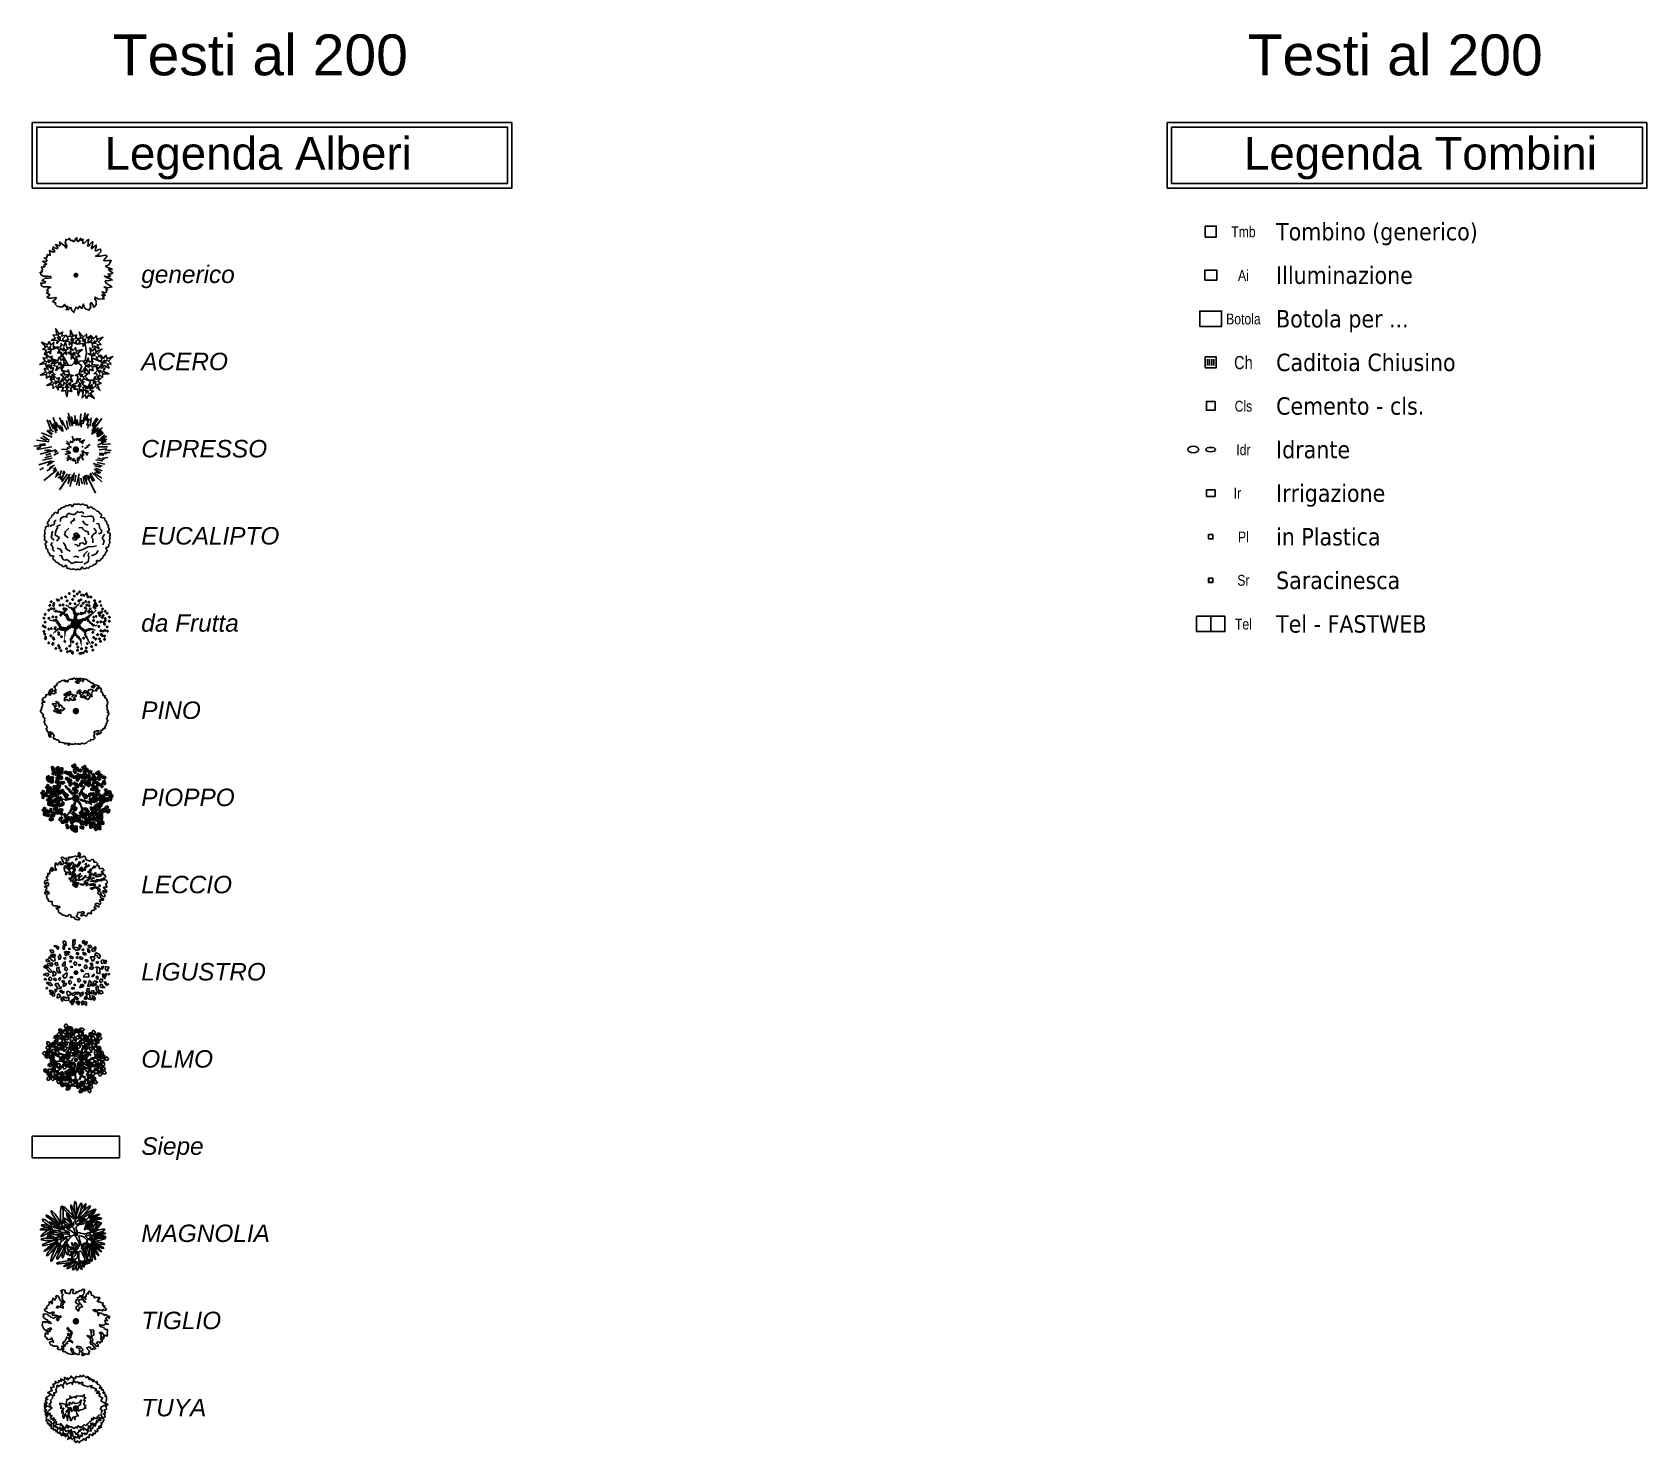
# Model space of a CAD drawing. Extents: x 9555 to 11275, y -8412 to -6382.
# Drawn here: x 9554.6 to 9628.6, y -7832.3 to -7767.6 of the extents above; entities that cross this region are included whole.
import ezdxf
from ezdxf.enums import TextEntityAlignment as Align

# ---------------------------------------------------------------- set-up
doc = ezdxf.new("R2010")
doc.units = 0
doc.header["$MEASUREMENT"] = 0
doc.layers.get('0').update_dxf_attribs({"color": 53, "lineweight": 50})
for name, color, linetype in [('Ril-Albero', 104, 'Continuous'), ('Ril-Siepe', 72, 'Continuous'), ('Ril-Tomb_ACEA-Illuminaz', 5, 'Continuous'), ('Ril-Tomb_Botola', 8, 'Continuous'), ('Ril-Tomb_CADITOIA-Chiusino', 5, 'Continuous'), ('Ril-Tomb_CEMENTO-Cls', 5, 'Continuous'), ('Ril-Tomb_Idrante', 5, 'Continuous'), ('Ril-Tomb_Irrigazione', 5, 'Continuous'), ('Ril-Tomb_Plastica', 5, 'Continuous'), ('Ril-Tomb_Saracinesca', 5, 'Continuous'), ('Ril-Tomb_Telefono', 5, 'Continuous'), ('Ril-Tombino', 5, 'Continuous'), ('Tav-LEGENDA', 7, 'Continuous')]:
    doc.layers.add(name, color=color, linetype=linetype)
doc.layers.add('Tav_PS', color=3, linetype='Continuous', plot=False)
doc.styles.add('Arial', font='arial.ttf')
doc.styles.add('ArialCorsivo', font='ariali.ttf')
doc.styles.add('HELVLA', font='helvl', dxfattribs={"width": 0.8})
doc.styles.add('Swis721G', font='swissk.ttf')
doc.styles.add('Tahoma', font='tahoma.ttf')
doc.linetypes.add('ZIGZAG', pattern='A,0.0001,-0.2,[131,ltypeshp.shx,S=0.2,R=0,X=-0.2,Y=0],-0.4,[131,ltypeshp.shx,S=0.2,R=180,X=0.2,Y=0],-0.2', length=0.8001)

msp = doc.modelspace()

# ---------------------------------------------------------------- texts
at = {"layer": 'Ril-Albero', "color": 7, "style": 'ArialCorsivo'}
for s, p in [('generico', (9559.551, -7779.127)), ('ACERO', (9559.551, -7783.127)), ('CIPRESSO', (9559.551, -7787.127)), ('EUCALIPTO', (9559.551, -7791.127)), ('da Frutta', (9559.551, -7795.127)), ('PINO', (9559.551, -7799.127)), ('PIOPPO', (9559.551, -7803.127)), ('LECCIO', (9559.551, -7807.127)), ('LIGUSTRO', (9559.551, -7811.127)), ('OLMO', (9559.551, -7815.127)), ('MAGNOLIA', (9559.551, -7823.127)), ('TIGLIO', (9559.551, -7827.127)), ('TUYA', (9559.551, -7831.127))]:
    msp.add_text(s, height=0.8, dxfattribs=at).set_placement(p)
at = {"layer": 'Ril-Siepe', "color": 7, "linetype": 'ZIGZAG', "ltscale": 0.2, "style": 'ArialCorsivo'}
msp.add_text('Siepe', height=0.8, dxfattribs=at).set_placement((9559.551, -7819.127))
at = {"layer": 'Ril-Tomb_ACEA-Illuminaz', "color": 7, "style": 'Tahoma'}
msp.add_text('Illuminazione', height=0.8, dxfattribs=at).set_placement((9611.609, -7778.768), align=Align.MIDDLE_LEFT)
at = {"layer": 'Ril-Tomb_ACEA-Illuminaz', "style": 'HELVLA', "width": 0.8}
msp.add_text('Ai', height=0.5, dxfattribs=at).set_placement((9610.109, -7778.768), align=Align.MIDDLE)
at = {"layer": 'Ril-Tomb_Botola', "style": 'HELVLA', "width": 0.8}
msp.add_text('Botola', height=0.5, dxfattribs=at).set_placement((9610.109, -7780.768), align=Align.MIDDLE)
at = {"layer": 'Ril-Tomb_Botola', "color": 7, "style": 'Tahoma'}
msp.add_text('Botola per ...', height=0.8, dxfattribs=at).set_placement((9611.609, -7780.768), align=Align.MIDDLE_LEFT)
at = {"layer": 'Ril-Tomb_CADITOIA-Chiusino', "style": 'HELVLA', "width": 0.8}
msp.add_text('Ch', height=0.6, dxfattribs=at).set_placement((9610.109, -7782.768), align=Align.MIDDLE)
at = {"layer": 'Ril-Tomb_CADITOIA-Chiusino', "color": 7, "style": 'Tahoma'}
msp.add_text('Caditoia Chiusino', height=0.8, dxfattribs=at).set_placement((9611.609, -7782.768), align=Align.MIDDLE_LEFT)
at = {"layer": 'Ril-Tomb_CEMENTO-Cls', "style": 'HELVLA', "width": 0.8}
msp.add_text('Cls', height=0.5, dxfattribs=at).set_placement((9610.109, -7784.768), align=Align.MIDDLE)
at = {"layer": 'Ril-Tomb_CEMENTO-Cls', "color": 7, "style": 'Tahoma'}
msp.add_text('Cemento - cls.', height=0.8, dxfattribs=at).set_placement((9611.609, -7784.768), align=Align.MIDDLE_LEFT)
at = {"layer": 'Ril-Tomb_Idrante', "style": 'HELVLA', "width": 0.8}
msp.add_text('Idr', height=0.5, dxfattribs=at).set_placement((9610.109, -7786.768), align=Align.MIDDLE)
at = {"layer": 'Ril-Tomb_Idrante', "color": 7, "style": 'Tahoma'}
msp.add_text('Idrante', height=0.8, dxfattribs=at).set_placement((9611.609, -7786.768), align=Align.MIDDLE_LEFT)
at = {"layer": 'Ril-Tomb_Irrigazione', "style": 'HELVLA', "width": 0.8}
msp.add_text('Ir', height=0.5, dxfattribs=at).set_placement((9609.832, -7788.768), align=Align.MIDDLE)
at = {"layer": 'Ril-Tomb_Irrigazione', "color": 7, "style": 'Tahoma'}
msp.add_text('Irrigazione', height=0.8, dxfattribs=at).set_placement((9611.609, -7788.768), align=Align.MIDDLE_LEFT)
at = {"layer": 'Ril-Tomb_Plastica', "style": 'HELVLA', "width": 0.8}
msp.add_text('Pl', height=0.5, dxfattribs=at).set_placement((9610.109, -7790.768), align=Align.MIDDLE)
at = {"layer": 'Ril-Tomb_Plastica', "color": 7, "style": 'Tahoma'}
msp.add_text('in Plastica', height=0.8, dxfattribs=at).set_placement((9611.609, -7790.768), align=Align.MIDDLE_LEFT)
at = {"layer": 'Ril-Tomb_Saracinesca', "color": 7, "style": 'Tahoma'}
msp.add_text('Saracinesca', height=0.8, dxfattribs=at).set_placement((9611.609, -7792.768), align=Align.MIDDLE_LEFT)
at = {"layer": 'Ril-Tomb_Saracinesca', "style": 'HELVLA', "width": 0.8}
msp.add_text('Sr', height=0.5, dxfattribs=at).set_placement((9610.109, -7792.768), align=Align.MIDDLE)
at = {"layer": 'Ril-Tomb_Telefono', "style": 'HELVLA', "width": 0.8}
msp.add_text('Tel', height=0.5, dxfattribs=at).set_placement((9610.109, -7794.768), align=Align.MIDDLE)
at = {"layer": 'Ril-Tomb_Telefono', "color": 7, "style": 'Tahoma'}
msp.add_text('Tel - FASTWEB', height=0.8, dxfattribs=at).set_placement((9611.609, -7794.768), align=Align.MIDDLE_LEFT)
at = {"layer": 'Ril-Tombino', "style": 'HELVLA', "width": 0.8}
msp.add_text('Tmb', height=0.5, dxfattribs=at).set_placement((9610.109, -7776.768), align=Align.MIDDLE)
at = {"layer": 'Ril-Tombino', "color": 7, "style": 'Tahoma'}
msp.add_text('Tombino (generico)', height=0.8, dxfattribs=at).set_placement((9611.609, -7776.768), align=Align.MIDDLE_LEFT)
at = {"layer": 'Tav-LEGENDA', "color": 2, "style": 'Arial'}
for s, p in [('Legenda Alberi', (9564.914, -7773.924)), ('Legenda Tombini ', (9618.521, -7773.924))]:
    msp.add_text(s, height=1.5, dxfattribs=at).set_placement(p, align=Align.CENTER)
at = {"layer": 'Tav_PS', "style": 'Swis721G'}
for p in [(9565.012, -7769.597), (9617.071, -7769.597)]:
    msp.add_text('Testi al 200', height=1.875, dxfattribs=at).set_placement(p, align=Align.CENTER)

# ---------------------------------------------------------------- blocks, each defined once
blk = doc.blocks.new('ALB_CIPRESSO')
at = {"layer": 'Ril-Albero'}
for p, q in [((-0.263, 1.066), (-0.372, 1.508)), ((-0.157, 1.067), (-0.357, 1.67)), ((-0.129, 1.162), (-0.205, 1.509)), ((0.017, 1.108), (-0.048, 1.555)), ((0.179, 1.12), (0.22, 1.646)), ((0.329, 1.177), (0.427, 1.642)), ((0.334, 1.267), (0.432, 1.687)), ((0.384, 1.3), (0.572, 1.638)), ((0.533, 1.593), (0.384, 1.3)), ((0.507, 1.324), (0.533, 1.593)), ((-1.093, 0.568), (-1.576, 0.771)), ((-1.105, 0.669), (-1.336, 0.868)), ((-1.146, 0.898), (-1.311, 1.361)), ((-1.077, 0.708), (-1.252, 0.891)), ((-1.023, 0.932), (-1.211, 1.345)), ((-1.028, 0.815), (-1.208, 0.931)), ((-0.904, 0.765), (-1.047, 1.189)), ((-0.867, 0.989), (-1.038, 1.469)), ((-0.86, 0.866), (-0.969, 1.151)), ((-0.721, 0.934), (-0.913, 1.263)), ((-0.599, 1.097), (-0.758, 1.477)), ((-0.642, 0.845), (-0.733, 1.108)), ((-0.733, 1.108), (-0.721, 0.934)), ((-0.58, 0.829), (-0.654, 1.052)), ((-0.413, 0.892), (-0.645, 1.355)), ((-0.357, 0.954), (-0.438, 1.328)), ((-0.074, 1.185), (-0.047, 1.392)), ((0.048, 1.376), (0.017, 1.108)), ((0.112, 1.086), (0.048, 1.376)), ((0.247, 1.031), (0.272, 1.361)), ((0.498, 1.1), (0.602, 1.414)), ((0.602, 1.414), (0.507, 1.324)), ((0.555, 0.977), (0.576, 1.162)), ((0.649, 1.073), (0.697, 1.454)), ((0.719, 0.699), (1.165, 0.965)), ((0.724, 0.76), (1.041, 0.998)), ((0.735, 0.839), (0.901, 1.058)), ((0.902, 0.98), (0.735, 0.839)), ((0.75, 1.079), (0.965, 1.456)), ((1.021, 1.411), (0.75, 1.079)), ((0.755, 1.057), (0.895, 1.164)), ((0.823, 1.069), (0.755, 1.057)), ((0.757, 0.9), (0.912, 1.12)), ((0.901, 1.058), (0.757, 0.9)), ((0.965, 1.456), (0.76, 1.147)), ((0.773, 0.895), (1.184, 1.429)), ((0.912, 1.12), (0.773, 0.895)), ((0.783, 1.08), (1.021, 1.411)), ((0.895, 1.164), (0.783, 1.08)), ((0.784, 0.923), (0.906, 1.153)), ((0.901, 1.03), (0.784, 0.923)), ((1.041, 0.998), (0.813, 0.845)), ((0.813, 0.845), (0.902, 0.98)), ((0.906, 1.153), (0.823, 1.069)), ((1.184, 1.429), (0.901, 1.03)), ((0.931, 0.723), (1.22, 1.01)), ((1.154, 0.886), (0.931, 0.723)), ((0.96, 0.633), (1.154, 0.886)), ((0.96, 0.566), (1.222, 0.831)), ((1.222, 0.831), (0.96, 0.633)), ((1.028, 0.578), (1.272, 0.764)), ((-1.387, 0.208), (-1.929, 0.148)), ((-1.621, 0.116), (-1.811, 0.048)), ((-1.237, 0.349), (-1.803, 0.434)), ((-1.101, 0.12), (-1.771, -0.002)), ((-1.387, 0.258), (-1.667, 0.228)), ((-1.344, 0.409), (-1.63, 0.558)), ((-1.627, 0.189), (-1.621, 0.116)), ((-1.209, 0.416), (-1.519, 0.626)), ((-0.664, 0.006), (-0.367, 0.014)), ((-0.453, 0.298), (-0.279, 0.221)), ((-0.426, 0.405), (-0.291, 0.283)), ((-0.418, 0.092), (-0.289, 0.053)), ((-0.346, 0.171), (-0.205, 0.093)), ((-0.269, 0.395), (-0.224, 0.3)), ((-0.191, 0.407), (-0.145, 0.306)), ((-0.165, 0.619), (-0.096, 0.379)), ((-0.096, 0.379), (-0.052, 0.486)), ((0.022, 0.397), (0.032, 0.526)), ((0.094, 0.437), (0.116, 0.526)), ((0.145, 0.387), (0.217, 0.516)), ((0.168, 0.331), (0.413, 0.439)), ((0.413, 0.439), (0.224, 0.315)), ((0.224, 0.315), (0.329, 0.41)), ((0.274, 0.27), (0.352, 0.332)), ((0.276, 0.102), (0.337, 0.148)), ((0.394, 0.053), (0.578, 0.144)), ((0.482, 0.137), (0.655, 0.239)), ((0.991, 0.197), (1.393, 0.39)), ((1.012, 0.41), (1.391, 0.597)), ((1.014, 0.125), (1.445, 0.128)), ((1.071, -0.015), (1.412, 0.027)), ((1.085, 0.399), (1.419, 0.62)), ((1.145, 0.523), (1.329, 0.681)), ((1.158, 0.305), (1.426, 0.48)), ((1.158, 0.372), (1.364, 0.474)), ((1.209, 0.227), (1.584, 0.263)), ((-1.119, -0.523), (-1.693, -0.707)), ((-0.904, -0.013), (-1.636, -0.219)), ((-1.092, -0.389), (-1.527, -0.493)), ((-1.257, -0.015), (-1.447, -0.05)), ((-1.12, -0.294), (-1.427, -0.375)), ((-1.143, -0.177), (-1.383, -0.262)), ((-1.161, -0.02), (-1.34, -0.083)), ((-1.079, -0.579), (-1.324, -0.737)), ((-0.99, -0.534), (-1.274, -0.648)), ((-1.274, -0.648), (-1.079, -0.579)), ((-0.988, -0.713), (-1.2, -0.826)), ((-0.791, -0.14), (-1.014, -0.26)), ((-0.853, -0.057), (-0.987, -0.142)), ((-0.511, -0.222), (-0.232, -0.153)), ((-0.461, -0.093), (-0.305, -0.059)), ((-0.425, -0.429), (-0.281, -0.293)), ((-0.416, -0.155), (-0.243, -0.103)), ((-0.397, -0.512), (-0.264, -0.349)), ((-0.382, -0.311), (-0.303, -0.282)), ((-0.376, -0.311), (-0.292, -0.277)), ((-0.268, -0.484), (-0.196, -0.371)), ((-0.264, -0.349), (-0.264, -0.349)), ((-0.173, -0.516), (-0.101, -0.393)), ((-0.101, -0.393), (-0.072, -0.549)), ((-0.011, -0.465), (-0.01, -0.655)), ((0.072, -0.386), (0.091, -0.621)), ((0.106, -0.352), (0.146, -0.497)), ((0.144, -0.313), (0.196, -0.413)), ((0.2, -0.228), (0.342, -0.485)), ((0.217, -0.223), (0.329, -0.317)), ((0.26, -0.105), (0.355, -0.048)), ((0.283, -0.133), (0.574, -0.158)), ((0.283, -0.161), (0.368, -0.266)), ((0.333, -0.104), (0.4, -0.087)), ((0.574, -0.158), (0.451, -0.165)), ((0.451, -0.165), (0.536, -0.276)), ((0.785, -0.644), (1.205, -0.769)), ((0.918, -0.475), (1.231, -0.517)), ((0.975, -0.592), (1.333, -0.668)), ((1.001, -0.402), (1.304, -0.455)), ((1.067, -0.244), (1.285, -0.265)), ((1.089, -0.166), (1.397, -0.197)), ((1.285, -0.265), (1.089, -0.166)), ((1.214, -0.389), (1.465, -0.37)), ((1.304, -0.455), (1.214, -0.389)), ((1.397, -0.197), (1.307, -0.136)), ((1.307, -0.136), (1.576, -0.14)), ((1.328, -0.013), (1.614, -0.039)), ((-1.486, -0.834), (-1.658, -0.925)), ((-0.869, -0.941), (-1.47, -1.421)), ((-1.339, -0.978), (-1.055, -0.786)), ((-1.177, -0.887), (-1.339, -0.978)), ((-1.2, -0.826), (-1.177, -0.887)), ((-0.886, -0.897), (-1.037, -0.998)), ((-0.915, -0.83), (-1.021, -0.909)), ((-0.762, -1.119), (-0.956, -1.261)), ((-0.796, -1.008), (-0.907, -1.171)), ((-0.907, -1.171), (-0.762, -1.119)), ((-0.688, -1.192), (-0.822, -1.31)), ((-0.275, -1.149), (-0.751, -1.841)), ((-0.662, -0.968), (-0.739, -1.181)), ((-0.739, -1.181), (-0.671, -1.242)), ((-0.732, -1.349), (-0.688, -1.192)), ((-0.671, -1.242), (-0.732, -1.349)), ((-0.275, -1.133), (-0.69, -1.774)), ((-0.505, -1.028), (-0.67, -1.404)), ((-0.381, -1.117), (-0.647, -1.488)), ((-0.539, -0.983), (-0.599, -1.135)), ((-0.599, -1.135), (-0.505, -1.028)), ((-0.268, -1.256), (-0.35, -1.57)), ((-0.296, -1.289), (-0.35, -1.536)), ((-0.163, -1.154), (-0.259, -1.698)), ((-0.085, -1.07), (-0.144, -1.456)), ((-0.006, -1.181), (-0.043, -1.478)), ((0.156, -1.118), (0.025, -1.628)), ((0.129, -1.281), (0.149, -1.672)), ((0.224, -1.308), (0.288, -1.576)), ((0.33, -1.235), (0.389, -1.603)), ((0.392, -1.228), (0.512, -1.608)), ((0.414, -1.172), (0.499, -1.418)), ((0.486, -1.161), (0.907, -2.008)), ((0.565, -1.188), (0.661, -1.327)), ((0.648, -1.126), (0.774, -1.472)), ((0.659, -1.081), (0.858, -1.432)), ((0.732, -1.047), (1.194, -1.48)), ((0.816, -1.063), (1.192, -1.307)), ((0.831, -0.901), (1.151, -1.061)), ((0.847, -0.755), (1.127, -0.815)), ((0.898, -0.85), (1.207, -0.971)), ((0.899, -1.023), (1.09, -1.1))]:
    blk.add_line(p, q, dxfattribs=at)
at = {"layer": 'Ril-Albero', "const_width": 0.15, "flags": 128}
blk.add_lwpolyline([(-0.075, 0, 1), (0.075, 0, 1)], format="xyb", close=True, dxfattribs=at)
blk = doc.blocks.new('ALB_02Generico')
at = {"layer": 'Ril-Albero'}
blk.add_lwpolyline([(-0.088, 1.527), (-0.035, 1.617), (0.037, 1.727), (0.041, 1.607), (0.111, 1.534), (0.164, 1.623), (0.226, 1.697), (0.221, 1.593), (0.332, 1.652), (0.317, 1.564), (0.314, 1.459), (0.4, 1.486), (0.516, 1.609), (0.591, 1.64), (0.569, 1.567), (0.568, 1.515), (0.562, 1.411), (0.54, 1.338), (0.627, 1.365), (0.645, 1.425), (0.726, 1.519), (0.77, 1.532), (0.749, 1.328), (0.707, 1.236), (0.724, 1.204), (0.744, 1.224), (0.799, 1.274), (0.885, 1.34), (0.935, 1.378), (0.933, 1.286), (0.904, 1.189), (0.886, 1.128), (0.923, 1.117), (0.981, 1.139), (1.06, 1.181), (1.132, 1.199), (1.147, 1.115), (1.129, 1.055), (1.054, 0.985), (1.008, 0.92), (0.901, 0.872), (1.137, 0.868), (1.267, 0.907), (1.363, 0.919), (1.441, 0.869), (1.329, 0.757), (1.279, 0.68), (1.364, 0.654), (1.451, 0.681), (1.502, 0.678), (1.62, 0.669), (1.55, 0.571), (1.535, 0.523), (1.525, 0.487), (1.462, 0.453), (1.359, 0.418), (1.444, 0.353), (1.542, 0.324), (1.601, 0.306), (1.667, 0.259), (1.492, 0.245), (1.553, 0.188), (1.642, 0.134), (1.699, 0.104), (1.62, 0.062), (1.472, 0.054), (1.546, -0.009), (1.591, -0.035), (1.513, -0.077), (1.312, -0.043), (1.434, -0.119), (1.543, -0.152), (1.668, -0.216), (1.486, -0.254), (1.37, -0.245), (1.348, -0.318), (1.376, -0.353), (1.496, -0.442), (1.621, -0.507), (1.649, -0.541), (1.466, -0.579), (1.293, -0.539), (1.45, -0.679), (1.386, -0.673), (1.408, -0.773), (1.333, -0.802), (1.2, -0.762), (1.279, -0.852), (1.35, -0.926), (1.184, -0.902), (1.291, -0.987), (1.228, -1.022), (1.302, -1.083), (1.03, -1.107), (0.932, -1.037), (0.879, -0.994), (0.875, -1.099), (0.932, -1.17), (0.932, -1.342), (0.859, -1.451), (0.804, -1.461), (0.773, -1.345), (0.706, -1.26), (0.656, -1.337), (0.68, -1.437), (0.603, -1.599), (0.471, -1.559), (0.377, -1.478), (0.356, -1.326), (0.296, -1.439), (0.283, -1.528), (0.189, -1.487), (0.196, -1.423), (0.117, -1.465), (0.091, -1.549), (0.008, -1.471), (-0.074, -1.658), (-0.092, -1.719), (-0.179, -1.613), (-0.222, -1.535), (-0.231, -1.479), (-0.303, -1.496), (-0.328, -1.581), (-0.448, -1.585), (-0.399, -1.508), (-0.373, -1.423), (-0.46, -1.449), (-0.519, -1.339), (-0.604, -1.446), (-0.736, -1.445), (-0.859, -1.42), (-0.95, -1.327), (-0.921, -1.271), (-0.969, -1.256), (-1.053, -1.23), (-1.039, -1.182), (-0.938, -1.107), (-0.912, -1.023), (-0.94, -1.027), (-1.035, -1.037), (-1.135, -1.061), (-1.227, -1.059), (-1.328, -1.002), (-1.261, -0.957), (-1.196, -0.87), (-1.257, -0.852), (-1.342, -0.826), (-1.266, -0.757), (-1.283, -0.725), (-1.333, -0.71), (-1.26, -0.601), (-1.153, -0.553), (-1.237, -0.528), (-1.37, -0.528), (-1.49, -0.531), (-1.558, -0.497), (-1.61, -0.362), (-1.494, -0.372), (-1.407, -0.345), (-1.393, -0.296), (-1.478, -0.271), (-1.561, -0.245), (-1.498, -0.211), (-1.425, -0.141), (-1.253, -0.14), (-1.141, -0.122), (-1.163, -0.062), (-1.303, -0.046), (-1.488, -0.044), (-1.589, 0.013), (-1.644, 0.136), (-1.58, 0.13), (-1.525, 0.18), (-1.582, 0.21), (-1.529, 0.259), (-1.583, 0.382), (-1.496, 0.368), (-1.417, 0.41), (-1.467, 0.466), (-1.347, 0.508), (-1.519, 0.639), (-1.379, 0.624), (-1.312, 0.669), (-1.458, 0.793), (-1.342, 0.785), (-1.308, 0.946), (-1.175, 0.906), (-1.212, 1.128), (-1.083, 1.076), (-0.98, 1.071), (-0.982, 1.151), (-1.078, 1.18), (-1.042, 1.301), (-0.977, 1.255), (-0.879, 1.225), (-0.844, 1.215), (-0.826, 1.275), (-0.933, 1.401), (-0.848, 1.375), (-0.739, 1.342), (-0.714, 1.427), (-0.749, 1.53), (-0.642, 1.444), (-0.52, 1.368), (-0.452, 1.242), (-0.419, 1.35), (-0.499, 1.481), (-0.448, 1.65), (-0.42, 1.615), (-0.359, 1.636), (-0.302, 1.698), (-0.273, 1.663), (-0.243, 1.588), (-0.147, 1.598), (-0.145, 1.559)], close=True, dxfattribs=at)
at = {"layer": 'Ril-Albero', "const_width": 0.113, "flags": 128}
blk.add_lwpolyline([(-0.056, 0, 1), (0.056, 0, 1)], format="xyb", close=True, dxfattribs=at)
blk = doc.blocks.new('ALB_PIOPPO')
at = {"layer": 'Ril-Albero'}
for points in [[(-0.189, 1.49), (-0.166, 1.513), (-0.147, 1.52), (-0.096, 1.53), (-0.075, 1.525), (-0.061, 1.546), (-0.08, 1.556), (-0.063, 1.575), (-0.046, 1.572), (-0.039, 1.554), (-0.039, 1.554), (-0.056, 1.524), (-0.038, 1.519), (-0.019, 1.546), (-0.008, 1.522), (-0.017, 1.49), (-0.051, 1.485), (-0.06, 1.476), (-0.046, 1.464), (-0.046, 1.464), (-0.06, 1.426), (-0.094, 1.427), (-0.096, 1.467), (-0.106, 1.471), (-0.131, 1.446), (-0.118, 1.437), (-0.124, 1.417), (-0.155, 1.409), (-0.157, 1.449), (-0.15, 1.467), (-0.154, 1.491), (-0.176, 1.465), (-0.19, 1.466)], [(0.275, 1.424), (0.299, 1.447), (0.318, 1.454), (0.369, 1.464), (0.39, 1.459), (0.403, 1.48), (0.384, 1.49), (0.401, 1.509), (0.419, 1.506), (0.425, 1.488), (0.425, 1.488), (0.408, 1.458), (0.427, 1.452), (0.445, 1.48), (0.456, 1.455), (0.448, 1.424), (0.413, 1.419), (0.405, 1.409), (0.418, 1.397), (0.418, 1.397), (0.405, 1.359), (0.37, 1.361), (0.368, 1.401), (0.358, 1.405), (0.334, 1.38), (0.346, 1.37), (0.341, 1.351), (0.309, 1.342), (0.307, 1.382), (0.315, 1.401), (0.311, 1.424), (0.288, 1.399), (0.275, 1.4)], [(-1.194, 0.979), (-1.209, 0.95), (-1.225, 0.937), (-1.269, 0.911), (-1.291, 0.909), (-1.297, 0.885), (-1.276, 0.882), (-1.286, 0.858), (-1.304, 0.856), (-1.316, 0.87), (-1.316, 0.87), (-1.309, 0.904), (-1.328, 0.904), (-1.337, 0.872), (-1.355, 0.891), (-1.357, 0.924), (-1.326, 0.94), (-1.321, 0.951), (-1.338, 0.959), (-1.338, 0.959), (-1.337, 0.999), (-1.304, 1.009), (-1.289, 0.971), (-1.278, 0.971), (-1.263, 1.002), (-1.278, 1.007), (-1.279, 1.027), (-1.252, 1.045), (-1.237, 1.008), (-1.238, 0.988), (-1.227, 0.967), (-1.214, 0.998), (-1.201, 1.001)], [(-1.323, 0.827), (-1.308, 0.857), (-1.292, 0.869), (-1.247, 0.895), (-1.225, 0.897), (-1.219, 0.921), (-1.24, 0.924), (-1.23, 0.948), (-1.212, 0.95), (-1.201, 0.935), (-1.201, 0.935), (-1.207, 0.902), (-1.188, 0.902), (-1.179, 0.934), (-1.161, 0.914), (-1.159, 0.882), (-1.191, 0.866), (-1.196, 0.854), (-1.179, 0.847), (-1.179, 0.847), (-1.18, 0.807), (-1.213, 0.797), (-1.227, 0.835), (-1.238, 0.835), (-1.253, 0.804), (-1.239, 0.799), (-1.238, 0.779), (-1.265, 0.761), (-1.28, 0.798), (-1.278, 0.818), (-1.29, 0.839), (-1.303, 0.808), (-1.316, 0.805)], [(-1.189, 0.83), (-1.156, 0.83), (-1.138, 0.822), (-1.095, 0.793), (-1.083, 0.774), (-1.059, 0.779), (-1.066, 0.8), (-1.04, 0.801), (-1.03, 0.787), (-1.038, 0.77), (-1.038, 0.77), (-1.071, 0.76), (-1.062, 0.743), (-1.03, 0.75), (-1.039, 0.725), (-1.067, 0.709), (-1.095, 0.73), (-1.108, 0.729), (-1.107, 0.711), (-1.107, 0.711), (-1.143, 0.693), (-1.167, 0.719), (-1.14, 0.748), (-1.144, 0.758), (-1.179, 0.758), (-1.177, 0.742), (-1.194, 0.733), (-1.223, 0.749), (-1.196, 0.779), (-1.177, 0.786), (-1.164, 0.806), (-1.198, 0.804), (-1.206, 0.814)], [(-1.044, 0.978), (-1.034, 0.946), (-1.037, 0.926), (-1.052, 0.877), (-1.066, 0.86), (-1.054, 0.838), (-1.036, 0.851), (-1.027, 0.827), (-1.038, 0.812), (-1.057, 0.815), (-1.057, 0.815), (-1.075, 0.844), (-1.089, 0.83), (-1.073, 0.801), (-1.1, 0.803), (-1.124, 0.825), (-1.112, 0.858), (-1.116, 0.87), (-1.133, 0.863), (-1.133, 0.863), (-1.161, 0.893), (-1.144, 0.923), (-1.107, 0.906), (-1.099, 0.913), (-1.11, 0.946), (-1.124, 0.939), (-1.138, 0.954), (-1.131, 0.986), (-1.095, 0.969), (-1.082, 0.953), (-1.059, 0.946), (-1.072, 0.978), (-1.064, 0.989)], [(-1.081, 1.278), (-1.097, 1.307), (-1.099, 1.328), (-1.094, 1.379), (-1.084, 1.398), (-1.1, 1.417), (-1.115, 1.401), (-1.128, 1.423), (-1.121, 1.439), (-1.102, 1.44), (-1.102, 1.44), (-1.078, 1.415), (-1.067, 1.432), (-1.088, 1.457), (-1.062, 1.461), (-1.034, 1.444), (-1.039, 1.409), (-1.032, 1.398), (-1.017, 1.408), (-1.017, 1.408), (-0.984, 1.385), (-0.995, 1.352), (-1.034, 1.361), (-1.04, 1.353), (-1.023, 1.323), (-1.011, 1.332), (-0.994, 1.321), (-0.994, 1.288), (-1.033, 1.297), (-1.049, 1.31), (-1.072, 1.312), (-1.054, 1.284), (-1.059, 1.271)], [(-0.928, 1.191), (-0.943, 1.162), (-0.959, 1.149), (-1.004, 1.124), (-1.026, 1.121), (-1.032, 1.097), (-1.01, 1.094), (-1.021, 1.071), (-1.038, 1.068), (-1.05, 1.083), (-1.05, 1.083), (-1.043, 1.116), (-1.063, 1.116), (-1.072, 1.084), (-1.09, 1.104), (-1.092, 1.136), (-1.06, 1.152), (-1.055, 1.164), (-1.072, 1.171), (-1.072, 1.171), (-1.071, 1.211), (-1.038, 1.221), (-1.024, 1.184), (-1.013, 1.183), (-0.998, 1.214), (-1.013, 1.219), (-1.013, 1.239), (-0.986, 1.257), (-0.971, 1.22), (-0.973, 1.2), (-0.961, 1.179), (-0.948, 1.211), (-0.935, 1.214)], [(-0.788, 1.02), (-0.821, 1.021), (-0.84, 1.03), (-0.881, 1.06), (-0.893, 1.078), (-0.917, 1.074), (-0.911, 1.053), (-0.937, 1.052), (-0.946, 1.067), (-0.938, 1.084), (-0.938, 1.084), (-0.905, 1.092), (-0.913, 1.11), (-0.946, 1.104), (-0.936, 1.129), (-0.907, 1.144), (-0.88, 1.123), (-0.867, 1.123), (-0.867, 1.141), (-0.867, 1.141), (-0.831, 1.158), (-0.808, 1.132), (-0.835, 1.103), (-0.831, 1.093), (-0.797, 1.092), (-0.798, 1.108), (-0.78, 1.117), (-0.752, 1.1), (-0.78, 1.071), (-0.799, 1.064), (-0.813, 1.045), (-0.779, 1.046), (-0.771, 1.035)], [(-0.928, 0.806), (-0.896, 0.812), (-0.876, 0.807), (-0.828, 0.787), (-0.813, 0.771), (-0.791, 0.781), (-0.801, 0.8), (-0.776, 0.806), (-0.763, 0.794), (-0.768, 0.775), (-0.768, 0.775), (-0.799, 0.76), (-0.786, 0.745), (-0.756, 0.757), (-0.76, 0.731), (-0.785, 0.71), (-0.816, 0.725), (-0.829, 0.722), (-0.824, 0.704), (-0.824, 0.704), (-0.857, 0.68), (-0.884, 0.701), (-0.864, 0.735), (-0.87, 0.744), (-0.904, 0.737), (-0.899, 0.722), (-0.914, 0.709), (-0.945, 0.72), (-0.925, 0.754), (-0.908, 0.765), (-0.898, 0.787), (-0.931, 0.778), (-0.942, 0.787)], [(-0.756, 1.39), (-0.771, 1.361), (-0.787, 1.348), (-0.831, 1.323), (-0.853, 1.32), (-0.859, 1.296), (-0.838, 1.293), (-0.848, 1.269), (-0.866, 1.267), (-0.878, 1.282), (-0.878, 1.282), (-0.871, 1.315), (-0.89, 1.315), (-0.899, 1.283), (-0.917, 1.302), (-0.919, 1.335), (-0.888, 1.351), (-0.883, 1.363), (-0.9, 1.37), (-0.9, 1.37), (-0.899, 1.41), (-0.866, 1.42), (-0.851, 1.383), (-0.84, 1.382), (-0.825, 1.413), (-0.84, 1.418), (-0.841, 1.438), (-0.814, 1.456), (-0.799, 1.419), (-0.8, 1.399), (-0.789, 1.378), (-0.776, 1.409), (-0.763, 1.413)], [(-0.813, 0.978), (-0.798, 0.949), (-0.797, 0.929), (-0.802, 0.878), (-0.813, 0.858), (-0.797, 0.84), (-0.781, 0.855), (-0.768, 0.833), (-0.776, 0.818), (-0.795, 0.816), (-0.795, 0.816), (-0.819, 0.841), (-0.829, 0.825), (-0.808, 0.8), (-0.835, 0.796), (-0.862, 0.813), (-0.857, 0.848), (-0.864, 0.859), (-0.88, 0.849), (-0.88, 0.849), (-0.912, 0.873), (-0.901, 0.905), (-0.862, 0.896), (-0.855, 0.904), (-0.872, 0.935), (-0.885, 0.926), (-0.902, 0.937), (-0.901, 0.969), (-0.862, 0.96), (-0.847, 0.947), (-0.823, 0.945), (-0.841, 0.973), (-0.836, 0.986)], [(-0.885, 1.239), (-0.87, 1.268), (-0.854, 1.281), (-0.809, 1.306), (-0.787, 1.308), (-0.781, 1.332), (-0.802, 1.335), (-0.792, 1.359), (-0.774, 1.361), (-0.763, 1.346), (-0.763, 1.346), (-0.769, 1.313), (-0.75, 1.313), (-0.741, 1.345), (-0.723, 1.325), (-0.721, 1.293), (-0.752, 1.277), (-0.758, 1.266), (-0.741, 1.258), (-0.741, 1.258), (-0.742, 1.218), (-0.775, 1.208), (-0.789, 1.246), (-0.8, 1.246), (-0.815, 1.215), (-0.801, 1.21), (-0.8, 1.19), (-0.827, 1.172), (-0.842, 1.209), (-0.84, 1.229), (-0.852, 1.25), (-0.865, 1.219), (-0.878, 1.216)], [(-0.751, 1.242), (-0.718, 1.241), (-0.7, 1.233), (-0.657, 1.204), (-0.645, 1.185), (-0.621, 1.19), (-0.628, 1.211), (-0.602, 1.212), (-0.592, 1.198), (-0.6, 1.181), (-0.6, 1.181), (-0.633, 1.172), (-0.624, 1.154), (-0.592, 1.161), (-0.601, 1.136), (-0.629, 1.12), (-0.657, 1.141), (-0.67, 1.14), (-0.669, 1.122), (-0.669, 1.122), (-0.705, 1.104), (-0.729, 1.13), (-0.702, 1.159), (-0.706, 1.169), (-0.741, 1.169), (-0.739, 1.154), (-0.756, 1.144), (-0.785, 1.16), (-0.758, 1.19), (-0.739, 1.198), (-0.726, 1.217), (-0.76, 1.215), (-0.768, 1.225)], [(-0.686, 0.862), (-0.709, 0.885), (-0.717, 0.904), (-0.727, 0.955), (-0.722, 0.976), (-0.743, 0.989), (-0.753, 0.97), (-0.772, 0.987), (-0.769, 1.005), (-0.751, 1.011), (-0.751, 1.011), (-0.721, 0.995), (-0.716, 1.013), (-0.743, 1.031), (-0.719, 1.042), (-0.688, 1.034), (-0.682, 1), (-0.673, 0.991), (-0.661, 1.005), (-0.661, 1.005), (-0.623, 0.992), (-0.624, 0.957), (-0.664, 0.955), (-0.668, 0.945), (-0.643, 0.921), (-0.633, 0.933), (-0.614, 0.928), (-0.605, 0.896), (-0.645, 0.894), (-0.664, 0.902), (-0.687, 0.897), (-0.661, 0.875), (-0.662, 0.862)], [(-0.606, 1.389), (-0.596, 1.357), (-0.599, 1.337), (-0.614, 1.288), (-0.628, 1.271), (-0.616, 1.25), (-0.598, 1.262), (-0.589, 1.238), (-0.6, 1.224), (-0.619, 1.226), (-0.619, 1.226), (-0.637, 1.255), (-0.651, 1.241), (-0.635, 1.212), (-0.662, 1.214), (-0.686, 1.236), (-0.674, 1.269), (-0.678, 1.281), (-0.695, 1.275), (-0.695, 1.275), (-0.723, 1.304), (-0.706, 1.334), (-0.669, 1.317), (-0.661, 1.324), (-0.672, 1.357), (-0.686, 1.351), (-0.7, 1.365), (-0.693, 1.397), (-0.657, 1.38), (-0.644, 1.364), (-0.621, 1.357), (-0.634, 1.389), (-0.626, 1.4)], [(-0.697, 0.752), (-0.666, 0.763), (-0.646, 0.761), (-0.596, 0.749), (-0.578, 0.736), (-0.558, 0.749), (-0.571, 0.766), (-0.547, 0.776), (-0.532, 0.766), (-0.534, 0.747), (-0.534, 0.747), (-0.562, 0.727), (-0.547, 0.714), (-0.519, 0.731), (-0.52, 0.705), (-0.54, 0.68), (-0.574, 0.69), (-0.586, 0.685), (-0.578, 0.668), (-0.578, 0.668), (-0.607, 0.639), (-0.637, 0.655), (-0.622, 0.692), (-0.63, 0.7), (-0.662, 0.687), (-0.655, 0.673), (-0.668, 0.658), (-0.7, 0.664), (-0.686, 0.701), (-0.671, 0.714), (-0.665, 0.738), (-0.696, 0.724), (-0.707, 0.73)], [(-0.495, 1.25), (-0.462, 1.249), (-0.444, 1.24), (-0.402, 1.21), (-0.391, 1.191), (-0.367, 1.195), (-0.372, 1.216), (-0.347, 1.217), (-0.337, 1.202), (-0.345, 1.185), (-0.345, 1.185), (-0.379, 1.177), (-0.37, 1.159), (-0.338, 1.165), (-0.348, 1.14), (-0.376, 1.125), (-0.404, 1.147), (-0.417, 1.146), (-0.416, 1.128), (-0.416, 1.128), (-0.453, 1.112), (-0.476, 1.138), (-0.448, 1.167), (-0.452, 1.177), (-0.487, 1.177), (-0.485, 1.162), (-0.503, 1.153), (-0.531, 1.17), (-0.503, 1.199), (-0.484, 1.206), (-0.47, 1.225), (-0.504, 1.224), (-0.513, 1.234)], [(-0.454, 0.953), (-0.421, 0.954), (-0.402, 0.946), (-0.358, 0.919), (-0.346, 0.901), (-0.322, 0.907), (-0.329, 0.927), (-0.304, 0.929), (-0.293, 0.915), (-0.3, 0.898), (-0.3, 0.898), (-0.333, 0.887), (-0.323, 0.871), (-0.291, 0.878), (-0.3, 0.853), (-0.327, 0.836), (-0.356, 0.856), (-0.369, 0.854), (-0.367, 0.836), (-0.367, 0.836), (-0.403, 0.818), (-0.427, 0.842), (-0.402, 0.873), (-0.406, 0.882), (-0.441, 0.881), (-0.438, 0.865), (-0.455, 0.855), (-0.484, 0.87), (-0.459, 0.901), (-0.441, 0.909), (-0.428, 0.929), (-0.461, 0.926), (-0.47, 0.936)], [(-0.187, 0.781), (-0.21, 0.757), (-0.23, 0.75), (-0.28, 0.739), (-0.301, 0.743), (-0.314, 0.722), (-0.295, 0.713), (-0.312, 0.693), (-0.329, 0.696), (-0.336, 0.714), (-0.336, 0.714), (-0.32, 0.744), (-0.338, 0.749), (-0.356, 0.722), (-0.368, 0.745), (-0.36, 0.777), (-0.325, 0.783), (-0.317, 0.793), (-0.331, 0.804), (-0.331, 0.804), (-0.318, 0.843), (-0.284, 0.842), (-0.281, 0.802), (-0.271, 0.798), (-0.247, 0.824), (-0.26, 0.833), (-0.254, 0.852), (-0.223, 0.862), (-0.22, 0.822), (-0.227, 0.803), (-0.223, 0.78), (-0.201, 0.806), (-0.187, 0.805)], [(-0.193, 1.148), (-0.213, 1.122), (-0.231, 1.111), (-0.279, 1.094), (-0.301, 1.095), (-0.311, 1.073), (-0.29, 1.066), (-0.304, 1.045), (-0.322, 1.045), (-0.331, 1.061), (-0.331, 1.061), (-0.319, 1.094), (-0.338, 1.096), (-0.352, 1.067), (-0.367, 1.089), (-0.363, 1.121), (-0.33, 1.131), (-0.323, 1.142), (-0.338, 1.152), (-0.338, 1.152), (-0.331, 1.192), (-0.297, 1.196), (-0.288, 1.157), (-0.278, 1.154), (-0.258, 1.182), (-0.271, 1.19), (-0.269, 1.21), (-0.239, 1.223), (-0.231, 1.184), (-0.235, 1.164), (-0.228, 1.142), (-0.21, 1.171), (-0.196, 1.171)], [(-0.152, 0.68), (-0.167, 0.651), (-0.183, 0.637), (-0.227, 0.611), (-0.249, 0.608), (-0.254, 0.584), (-0.233, 0.581), (-0.242, 0.558), (-0.26, 0.555), (-0.272, 0.569), (-0.272, 0.569), (-0.266, 0.603), (-0.286, 0.602), (-0.294, 0.57), (-0.312, 0.589), (-0.315, 0.622), (-0.284, 0.638), (-0.279, 0.65), (-0.296, 0.657), (-0.296, 0.657), (-0.296, 0.697), (-0.263, 0.708), (-0.248, 0.671), (-0.237, 0.67), (-0.223, 0.702), (-0.237, 0.706), (-0.239, 0.727), (-0.212, 0.745), (-0.196, 0.708), (-0.197, 0.688), (-0.185, 0.668), (-0.173, 0.699), (-0.16, 0.703)], [(-0.16, 0.944), (-0.191, 0.955), (-0.206, 0.969), (-0.237, 1.01), (-0.242, 1.031), (-0.266, 1.034), (-0.267, 1.012), (-0.291, 1.019), (-0.297, 1.036), (-0.283, 1.05), (-0.283, 1.05), (-0.249, 1.048), (-0.252, 1.067), (-0.285, 1.071), (-0.268, 1.092), (-0.236, 1.098), (-0.216, 1.069), (-0.204, 1.066), (-0.199, 1.084), (-0.199, 1.084), (-0.159, 1.088), (-0.145, 1.057), (-0.18, 1.037), (-0.179, 1.027), (-0.146, 1.016), (-0.143, 1.031), (-0.123, 1.034), (-0.102, 1.01), (-0.137, 0.99), (-0.157, 0.989), (-0.176, 0.975), (-0.143, 0.966), (-0.138, 0.954)], [(-0.06, 0.741), (-0.029, 0.73), (-0.014, 0.716), (0.017, 0.676), (0.022, 0.654), (0.047, 0.652), (0.047, 0.673), (0.072, 0.666), (0.077, 0.649), (0.064, 0.635), (0.064, 0.635), (0.03, 0.637), (0.033, 0.618), (0.066, 0.614), (0.049, 0.593), (0.017, 0.587), (-0.003, 0.616), (-0.015, 0.619), (-0.02, 0.602), (-0.02, 0.602), (-0.06, 0.597), (-0.074, 0.628), (-0.04, 0.648), (-0.04, 0.658), (-0.073, 0.669), (-0.076, 0.654), (-0.096, 0.65), (-0.118, 0.675), (-0.083, 0.694), (-0.063, 0.696), (-0.044, 0.71), (-0.077, 0.719), (-0.082, 0.731)], [(-0.021, 1.325), (-0.005, 1.296), (-0.003, 1.276), (-0.006, 1.224), (-0.017, 1.205), (0, 1.187), (0.015, 1.203), (0.029, 1.181), (0.021, 1.165), (0.002, 1.163), (0.002, 1.163), (-0.022, 1.187), (-0.032, 1.171), (-0.011, 1.146), (-0.037, 1.142), (-0.065, 1.158), (-0.061, 1.193), (-0.068, 1.203), (-0.083, 1.193), (-0.083, 1.193), (-0.117, 1.216), (-0.107, 1.249), (-0.067, 1.241), (-0.061, 1.249), (-0.079, 1.279), (-0.091, 1.27), (-0.108, 1.28), (-0.108, 1.313), (-0.069, 1.305), (-0.053, 1.292), (-0.029, 1.29), (-0.048, 1.318), (-0.044, 1.331)], [(0.047, 0.896), (0.015, 0.895), (-0.005, 0.902), (-0.048, 0.929), (-0.061, 0.947), (-0.085, 0.941), (-0.077, 0.921), (-0.103, 0.918), (-0.114, 0.932), (-0.107, 0.95), (-0.107, 0.95), (-0.074, 0.96), (-0.084, 0.977), (-0.116, 0.969), (-0.108, 0.994), (-0.08, 1.012), (-0.051, 0.992), (-0.038, 0.994), (-0.04, 1.012), (-0.04, 1.012), (-0.005, 1.031), (0.02, 1.007), (-0.006, 0.976), (-0.001, 0.966), (0.034, 0.968), (0.031, 0.983), (0.048, 0.994), (0.077, 0.979), (0.052, 0.948), (0.034, 0.939), (0.021, 0.919), (0.055, 0.923), (0.064, 0.913)], [(0.074, 1.313), (0.041, 1.312), (0.022, 1.321), (-0.021, 1.349), (-0.033, 1.367), (-0.057, 1.361), (-0.05, 1.341), (-0.076, 1.339), (-0.087, 1.353), (-0.079, 1.371), (-0.079, 1.371), (-0.046, 1.38), (-0.055, 1.397), (-0.087, 1.391), (-0.079, 1.416), (-0.051, 1.432), (-0.022, 1.412), (-0.009, 1.413), (-0.011, 1.431), (-0.011, 1.431), (0.025, 1.449), (0.049, 1.424), (0.023, 1.394), (0.027, 1.384), (0.062, 1.385), (0.059, 1.4), (0.077, 1.41), (0.106, 1.395), (0.08, 1.365), (0.061, 1.357), (0.048, 1.337), (0.082, 1.34), (0.09, 1.329)], [(0.181, 0.905), (0.167, 0.875), (0.152, 0.862), (0.108, 0.835), (0.086, 0.831), (0.081, 0.807), (0.103, 0.805), (0.094, 0.781), (0.076, 0.777), (0.064, 0.792), (0.064, 0.792), (0.069, 0.826), (0.049, 0.824), (0.042, 0.792), (0.023, 0.811), (0.02, 0.843), (0.05, 0.86), (0.055, 0.872), (0.038, 0.879), (0.038, 0.879), (0.037, 0.919), (0.069, 0.93), (0.086, 0.894), (0.097, 0.893), (0.11, 0.925), (0.095, 0.93), (0.094, 0.95), (0.12, 0.969), (0.136, 0.933), (0.136, 0.912), (0.148, 0.892), (0.16, 0.924), (0.173, 0.928)], [(0.074, 1.12), (0.107, 1.12), (0.126, 1.112), (0.169, 1.084), (0.181, 1.066), (0.205, 1.071), (0.198, 1.092), (0.224, 1.094), (0.234, 1.079), (0.227, 1.062), (0.227, 1.062), (0.194, 1.052), (0.203, 1.035), (0.235, 1.042), (0.227, 1.017), (0.199, 1), (0.17, 1.021), (0.157, 1.02), (0.159, 1.002), (0.159, 1.002), (0.123, 0.983), (0.099, 1.008), (0.125, 1.038), (0.121, 1.048), (0.086, 1.047), (0.088, 1.032), (0.071, 1.022), (0.042, 1.037), (0.068, 1.068), (0.087, 1.076), (0.1, 1.096), (0.066, 1.093), (0.057, 1.103)], [(0.246, 1.207), (0.213, 1.206), (0.194, 1.215), (0.151, 1.243), (0.139, 1.261), (0.115, 1.255), (0.122, 1.235), (0.097, 1.233), (0.086, 1.247), (0.094, 1.265), (0.094, 1.265), (0.127, 1.274), (0.117, 1.291), (0.085, 1.284), (0.094, 1.309), (0.122, 1.326), (0.15, 1.306), (0.163, 1.307), (0.162, 1.325), (0.162, 1.325), (0.198, 1.343), (0.222, 1.318), (0.195, 1.288), (0.2, 1.278), (0.234, 1.279), (0.232, 1.294), (0.25, 1.304), (0.278, 1.289), (0.252, 1.258), (0.234, 1.25), (0.22, 1.231), (0.254, 1.234), (0.263, 1.223)], [(0.381, 1.033), (0.363, 1.005), (0.345, 0.994), (0.298, 0.975), (0.276, 0.975), (0.267, 0.952), (0.288, 0.946), (0.275, 0.924), (0.257, 0.923), (0.247, 0.939), (0.247, 0.939), (0.258, 0.972), (0.238, 0.974), (0.226, 0.943), (0.21, 0.965), (0.212, 0.997), (0.245, 1.009), (0.251, 1.02), (0.236, 1.029), (0.236, 1.029), (0.241, 1.069), (0.275, 1.075), (0.285, 1.036), (0.296, 1.034), (0.314, 1.064), (0.3, 1.07), (0.302, 1.09), (0.331, 1.105), (0.341, 1.067), (0.338, 1.047), (0.347, 1.025), (0.363, 1.054), (0.377, 1.056)], [(0.252, 0.821), (0.285, 0.821), (0.304, 0.813), (0.347, 0.785), (0.359, 0.766), (0.383, 0.772), (0.376, 0.793), (0.402, 0.795), (0.412, 0.78), (0.405, 0.763), (0.405, 0.763), (0.372, 0.753), (0.381, 0.736), (0.413, 0.743), (0.404, 0.718), (0.377, 0.701), (0.348, 0.722), (0.335, 0.721), (0.337, 0.703), (0.337, 0.703), (0.301, 0.684), (0.277, 0.709), (0.303, 0.739), (0.299, 0.749), (0.264, 0.748), (0.266, 0.733), (0.249, 0.723), (0.22, 0.738), (0.246, 0.769), (0.265, 0.777), (0.278, 0.797), (0.244, 0.794), (0.235, 0.804)], [(0.424, 0.83), (0.393, 0.84), (0.377, 0.853), (0.344, 0.892), (0.338, 0.913), (0.313, 0.915), (0.314, 0.893), (0.289, 0.899), (0.283, 0.916), (0.295, 0.93), (0.295, 0.93), (0.33, 0.93), (0.326, 0.949), (0.293, 0.952), (0.309, 0.973), (0.34, 0.981), (0.362, 0.953), (0.374, 0.95), (0.378, 0.968), (0.378, 0.968), (0.418, 0.975), (0.433, 0.944), (0.399, 0.923), (0.401, 0.912), (0.434, 0.903), (0.436, 0.918), (0.456, 0.923), (0.479, 0.899), (0.445, 0.878), (0.425, 0.876), (0.407, 0.861), (0.44, 0.854), (0.445, 0.841)], [(0.444, 1.258), (0.46, 1.23), (0.462, 1.209), (0.458, 1.158), (0.448, 1.138), (0.465, 1.12), (0.479, 1.136), (0.493, 1.115), (0.486, 1.099), (0.467, 1.097), (0.467, 1.097), (0.442, 1.121), (0.432, 1.104), (0.454, 1.08), (0.428, 1.075), (0.4, 1.091), (0.403, 1.126), (0.397, 1.137), (0.381, 1.127), (0.381, 1.127), (0.348, 1.15), (0.358, 1.183), (0.397, 1.175), (0.404, 1.183), (0.386, 1.213), (0.374, 1.203), (0.356, 1.214), (0.356, 1.247), (0.395, 1.238), (0.411, 1.226), (0.435, 1.224), (0.416, 1.252), (0.421, 1.265)], [(0.538, 1.246), (0.505, 1.246), (0.486, 1.254), (0.443, 1.282), (0.431, 1.301), (0.407, 1.295), (0.414, 1.275), (0.389, 1.273), (0.378, 1.287), (0.386, 1.304), (0.386, 1.304), (0.419, 1.314), (0.409, 1.331), (0.377, 1.324), (0.386, 1.349), (0.414, 1.366), (0.442, 1.346), (0.455, 1.346), (0.454, 1.365), (0.454, 1.365), (0.49, 1.383), (0.514, 1.358), (0.487, 1.328), (0.492, 1.318), (0.526, 1.319), (0.524, 1.334), (0.542, 1.344), (0.57, 1.328), (0.544, 1.298), (0.526, 1.29), (0.512, 1.27), (0.546, 1.273), (0.555, 1.263)], [(0.559, 0.734), (0.54, 0.706), (0.523, 0.695), (0.476, 0.676), (0.454, 0.676), (0.445, 0.653), (0.466, 0.647), (0.453, 0.625), (0.435, 0.624), (0.425, 0.64), (0.425, 0.64), (0.436, 0.673), (0.416, 0.675), (0.404, 0.644), (0.388, 0.666), (0.39, 0.698), (0.423, 0.71), (0.429, 0.721), (0.414, 0.73), (0.414, 0.73), (0.419, 0.77), (0.453, 0.776), (0.463, 0.737), (0.474, 0.735), (0.492, 0.765), (0.478, 0.771), (0.48, 0.791), (0.509, 0.806), (0.519, 0.768), (0.515, 0.748), (0.524, 0.726), (0.541, 0.755), (0.554, 0.757)], [(0.461, 1.013), (0.485, 1.036), (0.504, 1.043), (0.554, 1.052), (0.576, 1.048), (0.589, 1.068), (0.57, 1.078), (0.587, 1.097), (0.605, 1.095), (0.611, 1.077), (0.611, 1.077), (0.594, 1.047), (0.613, 1.041), (0.631, 1.068), (0.642, 1.044), (0.634, 1.013), (0.599, 1.008), (0.59, 0.998), (0.604, 0.986), (0.604, 0.986), (0.591, 0.948), (0.556, 0.949), (0.554, 0.989), (0.544, 0.993), (0.52, 0.969), (0.532, 0.959), (0.527, 0.94), (0.495, 0.931), (0.493, 0.971), (0.501, 0.99), (0.496, 1.013), (0.474, 0.988), (0.461, 0.989)], [(0.629, 0.847), (0.646, 0.819), (0.648, 0.798), (0.644, 0.747), (0.634, 0.727), (0.65, 0.709), (0.665, 0.725), (0.679, 0.704), (0.672, 0.687), (0.653, 0.686), (0.653, 0.686), (0.628, 0.71), (0.618, 0.693), (0.64, 0.669), (0.614, 0.664), (0.585, 0.68), (0.589, 0.715), (0.582, 0.726), (0.567, 0.716), (0.567, 0.716), (0.534, 0.739), (0.544, 0.772), (0.583, 0.763), (0.59, 0.772), (0.572, 0.802), (0.56, 0.792), (0.542, 0.803), (0.542, 0.835), (0.581, 0.827), (0.597, 0.815), (0.621, 0.813), (0.602, 0.841), (0.607, 0.854)], [(0.711, 1.14), (0.678, 1.14), (0.659, 1.148), (0.616, 1.176), (0.604, 1.195), (0.58, 1.189), (0.587, 1.168), (0.561, 1.167), (0.551, 1.181), (0.558, 1.198), (0.558, 1.198), (0.591, 1.208), (0.582, 1.225), (0.55, 1.218), (0.559, 1.243), (0.586, 1.26), (0.615, 1.239), (0.628, 1.24), (0.626, 1.259), (0.626, 1.259), (0.662, 1.277), (0.686, 1.252), (0.66, 1.222), (0.664, 1.212), (0.699, 1.213), (0.697, 1.228), (0.714, 1.238), (0.743, 1.222), (0.717, 1.192), (0.698, 1.184), (0.685, 1.164), (0.719, 1.167), (0.728, 1.157)], [(0.724, 0.835), (0.691, 0.835), (0.672, 0.843), (0.629, 0.871), (0.617, 0.89), (0.593, 0.884), (0.6, 0.863), (0.574, 0.862), (0.564, 0.876), (0.572, 0.893), (0.572, 0.893), (0.605, 0.903), (0.595, 0.92), (0.563, 0.913), (0.572, 0.938), (0.6, 0.955), (0.628, 0.934), (0.641, 0.935), (0.64, 0.954), (0.64, 0.954), (0.676, 0.972), (0.7, 0.947), (0.673, 0.916), (0.678, 0.907), (0.712, 0.908), (0.71, 0.923), (0.727, 0.933), (0.756, 0.917), (0.73, 0.887), (0.711, 0.879), (0.698, 0.859), (0.732, 0.862), (0.741, 0.852)], [(0.833, 1.128), (0.852, 1.101), (0.856, 1.081), (0.857, 1.029), (0.849, 1.009), (0.867, 0.993), (0.88, 1.01), (0.896, 0.99), (0.891, 0.973), (0.872, 0.97), (0.872, 0.97), (0.845, 0.991), (0.837, 0.974), (0.86, 0.951), (0.835, 0.944), (0.805, 0.958), (0.806, 0.993), (0.798, 1.003), (0.784, 0.991), (0.784, 0.991), (0.748, 1.011), (0.755, 1.045), (0.795, 1.04), (0.801, 1.049), (0.78, 1.077), (0.769, 1.067), (0.751, 1.075), (0.747, 1.108), (0.787, 1.103), (0.804, 1.093), (0.828, 1.093), (0.806, 1.119), (0.81, 1.132)], [(0.792, 0.676), (0.782, 0.707), (0.784, 0.727), (0.798, 0.777), (0.812, 0.794), (0.799, 0.815), (0.782, 0.802), (0.772, 0.826), (0.783, 0.841), (0.802, 0.838), (0.802, 0.838), (0.821, 0.81), (0.834, 0.824), (0.818, 0.852), (0.845, 0.852), (0.869, 0.83), (0.858, 0.797), (0.863, 0.785), (0.88, 0.792), (0.88, 0.792), (0.908, 0.763), (0.891, 0.732), (0.854, 0.748), (0.846, 0.741), (0.858, 0.708), (0.872, 0.715), (0.886, 0.702), (0.88, 0.669), (0.843, 0.685), (0.83, 0.701), (0.807, 0.707), (0.82, 0.676), (0.813, 0.664)], [(0.935, 0.826), (0.902, 0.825), (0.883, 0.834), (0.84, 0.862), (0.827, 0.88), (0.804, 0.874), (0.81, 0.854), (0.785, 0.852), (0.774, 0.866), (0.782, 0.883), (0.782, 0.883), (0.815, 0.893), (0.805, 0.91), (0.773, 0.903), (0.782, 0.928), (0.81, 0.945), (0.839, 0.925), (0.851, 0.926), (0.85, 0.944), (0.85, 0.944), (0.886, 0.962), (0.91, 0.937), (0.884, 0.907), (0.888, 0.897), (0.923, 0.898), (0.92, 0.913), (0.938, 0.923), (0.967, 0.908), (0.94, 0.878), (0.922, 0.869), (0.909, 0.85), (0.943, 0.853), (0.951, 0.842)], [(0.912, 1.172), (0.936, 1.195), (0.955, 1.202), (1.006, 1.212), (1.027, 1.207), (1.04, 1.228), (1.021, 1.238), (1.038, 1.257), (1.056, 1.254), (1.062, 1.236), (1.062, 1.236), (1.045, 1.206), (1.064, 1.2), (1.082, 1.228), (1.093, 1.203), (1.085, 1.172), (1.05, 1.167), (1.042, 1.157), (1.055, 1.145), (1.055, 1.145), (1.042, 1.107), (1.007, 1.109), (1.005, 1.149), (0.995, 1.153), (0.971, 1.128), (0.984, 1.118), (0.978, 1.099), (0.946, 1.09), (0.944, 1.13), (0.952, 1.149), (0.948, 1.172), (0.925, 1.147), (0.912, 1.148)], [(0.992, 0.573), (0.972, 0.599), (0.968, 0.619), (0.965, 0.671), (0.973, 0.691), (0.954, 0.707), (0.942, 0.69), (0.925, 0.709), (0.931, 0.726), (0.949, 0.73), (0.949, 0.73), (0.977, 0.709), (0.985, 0.727), (0.96, 0.749), (0.986, 0.756), (1.016, 0.744), (1.016, 0.709), (1.024, 0.699), (1.038, 0.711), (1.038, 0.711), (1.074, 0.692), (1.068, 0.658), (1.028, 0.662), (1.022, 0.652), (1.044, 0.625), (1.055, 0.636), (1.073, 0.627), (1.077, 0.595), (1.037, 0.599), (1.02, 0.609), (0.996, 0.608), (1.018, 0.582), (1.015, 0.569)], [(1.081, 1.006), (1.097, 0.978), (1.099, 0.957), (1.095, 0.906), (1.085, 0.886), (1.102, 0.868), (1.116, 0.884), (1.13, 0.863), (1.123, 0.847), (1.104, 0.845), (1.104, 0.845), (1.08, 0.869), (1.069, 0.852), (1.091, 0.828), (1.065, 0.823), (1.037, 0.839), (1.041, 0.874), (1.034, 0.885), (1.018, 0.875), (1.018, 0.875), (0.985, 0.898), (0.995, 0.931), (1.034, 0.923), (1.041, 0.931), (1.023, 0.961), (1.011, 0.951), (0.994, 0.962), (0.993, 0.995), (1.033, 0.986), (1.048, 0.974), (1.072, 0.972), (1.053, 1), (1.058, 1.013)], [(1.175, 0.994), (1.143, 0.994), (1.124, 1.002), (1.081, 1.03), (1.068, 1.049), (1.044, 1.043), (1.051, 1.023), (1.026, 1.021), (1.015, 1.035), (1.023, 1.052), (1.023, 1.052), (1.056, 1.062), (1.046, 1.079), (1.014, 1.072), (1.023, 1.097), (1.051, 1.114), (1.08, 1.094), (1.092, 1.094), (1.091, 1.113), (1.091, 1.113), (1.127, 1.131), (1.151, 1.106), (1.125, 1.076), (1.129, 1.066), (1.164, 1.067), (1.161, 1.082), (1.179, 1.092), (1.208, 1.076), (1.181, 1.046), (1.163, 1.038), (1.15, 1.018), (1.183, 1.021), (1.192, 1.011)], [(1.348, 0.888), (1.315, 0.888), (1.296, 0.896), (1.253, 0.924), (1.241, 0.943), (1.217, 0.937), (1.224, 0.916), (1.198, 0.915), (1.188, 0.929), (1.195, 0.946), (1.195, 0.946), (1.228, 0.956), (1.219, 0.973), (1.187, 0.966), (1.196, 0.991), (1.223, 1.008), (1.252, 0.987), (1.265, 0.988), (1.264, 1.007), (1.264, 1.007), (1.3, 1.025), (1.323, 1), (1.297, 0.97), (1.301, 0.96), (1.336, 0.961), (1.334, 0.976), (1.351, 0.986), (1.38, 0.97), (1.354, 0.94), (1.335, 0.932), (1.322, 0.912), (1.356, 0.915), (1.365, 0.905)], [(1.32, 0.807), (1.336, 0.779), (1.338, 0.758), (1.334, 0.707), (1.324, 0.687), (1.341, 0.669), (1.355, 0.685), (1.369, 0.664), (1.362, 0.648), (1.343, 0.646), (1.343, 0.646), (1.318, 0.67), (1.308, 0.653), (1.33, 0.629), (1.304, 0.624), (1.276, 0.641), (1.28, 0.675), (1.273, 0.686), (1.257, 0.676), (1.257, 0.676), (1.224, 0.699), (1.234, 0.732), (1.273, 0.724), (1.28, 0.732), (1.262, 0.762), (1.25, 0.752), (1.233, 0.763), (1.232, 0.796), (1.271, 0.787), (1.287, 0.775), (1.311, 0.773), (1.292, 0.801), (1.297, 0.814)], [(-1.607, 0.229), (-1.596, 0.26), (-1.582, 0.275), (-1.54, 0.306), (-1.519, 0.311), (-1.516, 0.335), (-1.537, 0.336), (-1.53, 0.36), (-1.513, 0.365), (-1.499, 0.352), (-1.499, 0.352), (-1.502, 0.318), (-1.483, 0.321), (-1.478, 0.353), (-1.458, 0.336), (-1.452, 0.304), (-1.481, 0.284), (-1.484, 0.272), (-1.467, 0.267), (-1.467, 0.267), (-1.463, 0.227), (-1.494, 0.213), (-1.513, 0.248), (-1.524, 0.248), (-1.535, 0.215), (-1.52, 0.212), (-1.517, 0.192), (-1.541, 0.171), (-1.561, 0.206), (-1.562, 0.226), (-1.576, 0.245), (-1.585, 0.212), (-1.597, 0.208)], [(-1.407, 0.125), (-1.418, 0.094), (-1.432, 0.079), (-1.472, 0.048), (-1.494, 0.042), (-1.496, 0.018), (-1.475, 0.017), (-1.481, -0.007), (-1.498, -0.013), (-1.512, 0), (-1.512, 0), (-1.51, 0.035), (-1.53, 0.031), (-1.534, -0.001), (-1.554, 0.015), (-1.561, 0.047), (-1.532, 0.067), (-1.529, 0.08), (-1.547, 0.084), (-1.547, 0.084), (-1.552, 0.124), (-1.521, 0.139), (-1.501, 0.104), (-1.49, 0.105), (-1.48, 0.138), (-1.495, 0.141), (-1.499, 0.161), (-1.474, 0.183), (-1.454, 0.148), (-1.453, 0.128), (-1.438, 0.109), (-1.43, 0.142), (-1.418, 0.147)], [(-1.369, 0.254), (-1.346, 0.23), (-1.339, 0.211), (-1.329, 0.161), (-1.333, 0.139), (-1.312, 0.126), (-1.303, 0.145), (-1.283, 0.128), (-1.286, 0.111), (-1.304, 0.104), (-1.304, 0.104), (-1.334, 0.121), (-1.34, 0.102), (-1.312, 0.084), (-1.336, 0.073), (-1.368, 0.081), (-1.373, 0.116), (-1.383, 0.124), (-1.395, 0.111), (-1.395, 0.111), (-1.433, 0.124), (-1.432, 0.158), (-1.392, 0.161), (-1.388, 0.171), (-1.413, 0.195), (-1.422, 0.182), (-1.441, 0.188), (-1.45, 0.219), (-1.41, 0.222), (-1.392, 0.214), (-1.368, 0.218), (-1.394, 0.24), (-1.393, 0.254)], [(-1.395, 0.495), (-1.383, 0.525), (-1.369, 0.54), (-1.328, 0.571), (-1.306, 0.576), (-1.303, 0.6), (-1.325, 0.601), (-1.318, 0.626), (-1.301, 0.63), (-1.287, 0.617), (-1.287, 0.617), (-1.289, 0.583), (-1.27, 0.586), (-1.265, 0.618), (-1.245, 0.601), (-1.239, 0.569), (-1.268, 0.55), (-1.272, 0.537), (-1.254, 0.532), (-1.254, 0.532), (-1.25, 0.492), (-1.282, 0.479), (-1.301, 0.514), (-1.312, 0.513), (-1.323, 0.48), (-1.308, 0.477), (-1.304, 0.457), (-1.329, 0.436), (-1.348, 0.471), (-1.349, 0.491), (-1.363, 0.51), (-1.372, 0.478), (-1.385, 0.473)], [(-1.195, 0.391), (-1.205, 0.36), (-1.219, 0.344), (-1.26, 0.313), (-1.281, 0.307), (-1.284, 0.283), (-1.262, 0.283), (-1.269, 0.258), (-1.286, 0.253), (-1.3, 0.266), (-1.3, 0.266), (-1.298, 0.3), (-1.317, 0.297), (-1.321, 0.264), (-1.342, 0.28), (-1.349, 0.312), (-1.32, 0.333), (-1.317, 0.345), (-1.334, 0.35), (-1.334, 0.35), (-1.34, 0.39), (-1.308, 0.404), (-1.288, 0.369), (-1.278, 0.37), (-1.267, 0.403), (-1.283, 0.406), (-1.286, 0.426), (-1.262, 0.448), (-1.242, 0.413), (-1.241, 0.393), (-1.226, 0.374), (-1.218, 0.407), (-1.205, 0.412)], [(-1.342, -0.089), (-1.33, -0.058), (-1.316, -0.043), (-1.275, -0.013), (-1.253, -0.008), (-1.25, 0.017), (-1.272, 0.017), (-1.264, 0.042), (-1.247, 0.047), (-1.234, 0.034), (-1.234, 0.034), (-1.236, -0.001), (-1.217, 0.002), (-1.212, 0.035), (-1.192, 0.018), (-1.186, -0.014), (-1.215, -0.034), (-1.219, -0.046), (-1.201, -0.051), (-1.201, -0.051), (-1.197, -0.091), (-1.229, -0.105), (-1.248, -0.07), (-1.259, -0.07), (-1.27, -0.103), (-1.254, -0.106), (-1.251, -0.126), (-1.276, -0.148), (-1.295, -0.113), (-1.296, -0.093), (-1.31, -0.073), (-1.319, -0.106), (-1.332, -0.111)], [(-1.1, 0.207), (-1.133, 0.208), (-1.151, 0.216), (-1.194, 0.246), (-1.205, 0.264), (-1.229, 0.259), (-1.223, 0.239), (-1.249, 0.238), (-1.259, 0.252), (-1.251, 0.269), (-1.251, 0.269), (-1.217, 0.278), (-1.226, 0.295), (-1.259, 0.289), (-1.249, 0.314), (-1.221, 0.33), (-1.193, 0.309), (-1.18, 0.309), (-1.181, 0.328), (-1.181, 0.328), (-1.144, 0.344), (-1.121, 0.319), (-1.148, 0.29), (-1.144, 0.28), (-1.11, 0.28), (-1.111, 0.295), (-1.094, 0.304), (-1.065, 0.288), (-1.093, 0.258), (-1.111, 0.251), (-1.125, 0.232), (-1.091, 0.234), (-1.083, 0.223)], [(-1.157, 0.519), (-1.133, 0.496), (-1.126, 0.476), (-1.116, 0.426), (-1.121, 0.404), (-1.1, 0.391), (-1.09, 0.41), (-1.071, 0.393), (-1.074, 0.376), (-1.092, 0.369), (-1.092, 0.369), (-1.122, 0.386), (-1.127, 0.367), (-1.1, 0.349), (-1.124, 0.338), (-1.155, 0.346), (-1.161, 0.381), (-1.17, 0.39), (-1.182, 0.376), (-1.182, 0.376), (-1.22, 0.389), (-1.219, 0.424), (-1.179, 0.426), (-1.175, 0.436), (-1.2, 0.46), (-1.21, 0.447), (-1.229, 0.453), (-1.238, 0.485), (-1.198, 0.487), (-1.179, 0.479), (-1.156, 0.484), (-1.181, 0.506), (-1.18, 0.519)], [(-1.152, 0.167), (-1.133, 0.141), (-1.129, 0.12), (-1.127, 0.069), (-1.135, 0.049), (-1.117, 0.032), (-1.104, 0.05), (-1.088, 0.03), (-1.093, 0.013), (-1.112, 0.009), (-1.112, 0.009), (-1.139, 0.031), (-1.147, 0.013), (-1.123, -0.009), (-1.149, -0.016), (-1.178, -0.003), (-1.178, 0.032), (-1.186, 0.042), (-1.2, 0.03), (-1.2, 0.03), (-1.236, 0.05), (-1.229, 0.083), (-1.189, 0.079), (-1.184, 0.088), (-1.204, 0.116), (-1.216, 0.105), (-1.234, 0.114), (-1.238, 0.147), (-1.198, 0.142), (-1.181, 0.132), (-1.157, 0.133), (-1.179, 0.158), (-1.175, 0.172)], [(-0.947, 0.137), (-0.967, 0.11), (-0.985, 0.101), (-1.034, 0.084), (-1.056, 0.085), (-1.066, 0.063), (-1.045, 0.056), (-1.059, 0.034), (-1.077, 0.034), (-1.086, 0.051), (-1.086, 0.051), (-1.074, 0.083), (-1.093, 0.086), (-1.107, 0.057), (-1.122, 0.079), (-1.118, 0.111), (-1.084, 0.121), (-1.077, 0.132), (-1.092, 0.142), (-1.092, 0.142), (-1.085, 0.181), (-1.051, 0.185), (-1.043, 0.146), (-1.032, 0.143), (-1.012, 0.171), (-1.025, 0.179), (-1.023, 0.199), (-0.993, 0.212), (-0.985, 0.173), (-0.99, 0.153), (-0.982, 0.131), (-0.964, 0.159), (-0.95, 0.16)], [(-1.079, 0.186), (-1.074, 0.218), (-1.063, 0.236), (-1.028, 0.273), (-1.007, 0.282), (-1.009, 0.307), (-1.03, 0.304), (-1.028, 0.329), (-1.012, 0.337), (-0.996, 0.326), (-0.996, 0.326), (-0.992, 0.292), (-0.974, 0.299), (-0.975, 0.332), (-0.952, 0.319), (-0.94, 0.289), (-0.965, 0.264), (-0.966, 0.251), (-0.948, 0.249), (-0.948, 0.249), (-0.937, 0.211), (-0.965, 0.191), (-0.99, 0.222), (-1.001, 0.22), (-1.006, 0.185), (-0.99, 0.185), (-0.983, 0.166), (-1.004, 0.14), (-1.029, 0.171), (-1.034, 0.191), (-1.051, 0.207), (-1.054, 0.174), (-1.065, 0.167)], [(-1.041, 0.562), (-1.01, 0.573), (-0.989, 0.572), (-0.939, 0.56), (-0.922, 0.546), (-0.901, 0.559), (-0.914, 0.577), (-0.891, 0.587), (-0.876, 0.577), (-0.878, 0.558), (-0.878, 0.558), (-0.906, 0.538), (-0.891, 0.525), (-0.863, 0.542), (-0.863, 0.515), (-0.884, 0.49), (-0.918, 0.5), (-0.929, 0.495), (-0.922, 0.479), (-0.922, 0.479), (-0.95, 0.45), (-0.981, 0.465), (-0.966, 0.502), (-0.973, 0.51), (-1.006, 0.498), (-0.998, 0.484), (-1.012, 0.469), (-1.044, 0.474), (-1.029, 0.511), (-1.014, 0.525), (-1.008, 0.548), (-1.039, 0.534), (-1.051, 0.541)], [(-1.046, -0.141), (-1.037, -0.109), (-1.024, -0.094), (-0.984, -0.06), (-0.963, -0.054), (-0.962, -0.029), (-0.983, -0.03), (-0.978, -0.005), (-0.961, 0.001), (-0.947, -0.011), (-0.947, -0.011), (-0.947, -0.046), (-0.928, -0.041), (-0.925, -0.009), (-0.904, -0.024), (-0.896, -0.056), (-0.924, -0.077), (-0.926, -0.09), (-0.908, -0.094), (-0.908, -0.094), (-0.902, -0.133), (-0.932, -0.149), (-0.954, -0.115), (-0.964, -0.117), (-0.973, -0.15), (-0.958, -0.152), (-0.953, -0.172), (-0.977, -0.195), (-0.998, -0.161), (-1, -0.141), (-1.016, -0.123), (-1.022, -0.156), (-1.035, -0.162)], [(-0.941, 0.473), (-0.917, 0.451), (-0.909, 0.432), (-0.898, 0.381), (-0.902, 0.36), (-0.881, 0.347), (-0.871, 0.367), (-0.852, 0.35), (-0.854, 0.333), (-0.872, 0.326), (-0.872, 0.326), (-0.902, 0.342), (-0.907, 0.323), (-0.879, 0.305), (-0.903, 0.294), (-0.935, 0.301), (-0.941, 0.335), (-0.951, 0.344), (-0.963, 0.33), (-0.963, 0.33), (-1.001, 0.342), (-1.001, 0.376), (-0.961, 0.38), (-0.957, 0.39), (-0.983, 0.413), (-0.992, 0.4), (-1.011, 0.406), (-1.021, 0.437), (-0.981, 0.44), (-0.962, 0.433), (-0.939, 0.438), (-0.965, 0.46), (-0.965, 0.473)], [(-0.945, 0.108), (-0.934, 0.139), (-0.92, 0.154), (-0.878, 0.184), (-0.857, 0.189), (-0.854, 0.213), (-0.876, 0.214), (-0.868, 0.239), (-0.851, 0.244), (-0.838, 0.23), (-0.838, 0.23), (-0.84, 0.196), (-0.821, 0.199), (-0.816, 0.232), (-0.796, 0.215), (-0.79, 0.183), (-0.819, 0.163), (-0.823, 0.151), (-0.805, 0.146), (-0.805, 0.146), (-0.801, 0.106), (-0.832, 0.092), (-0.852, 0.127), (-0.862, 0.126), (-0.874, 0.094), (-0.858, 0.09), (-0.855, 0.071), (-0.88, 0.049), (-0.899, 0.084), (-0.9, 0.104), (-0.914, 0.124), (-0.923, 0.091), (-0.936, 0.086)], [(-0.801, 0.06), (-0.786, 0.031), (-0.784, 0.011), (-0.789, -0.04), (-0.8, -0.06), (-0.784, -0.078), (-0.769, -0.063), (-0.756, -0.085), (-0.763, -0.101), (-0.782, -0.102), (-0.782, -0.102), (-0.806, -0.077), (-0.817, -0.093), (-0.796, -0.118), (-0.822, -0.122), (-0.85, -0.105), (-0.845, -0.07), (-0.851, -0.059), (-0.867, -0.069), (-0.867, -0.069), (-0.9, -0.045), (-0.889, -0.013), (-0.85, -0.022), (-0.843, -0.014), (-0.86, 0.017), (-0.872, 0.007), (-0.889, 0.018), (-0.889, 0.051), (-0.85, 0.042), (-0.834, 0.029), (-0.81, 0.026), (-0.828, 0.055), (-0.823, 0.068)], [(-0.734, 0.482), (-0.749, 0.452), (-0.764, 0.439), (-0.809, 0.413), (-0.831, 0.411), (-0.836, 0.387), (-0.815, 0.383), (-0.825, 0.36), (-0.842, 0.357), (-0.855, 0.372), (-0.855, 0.372), (-0.848, 0.405), (-0.868, 0.405), (-0.876, 0.373), (-0.894, 0.392), (-0.897, 0.424), (-0.866, 0.441), (-0.861, 0.452), (-0.878, 0.459), (-0.878, 0.459), (-0.878, 0.5), (-0.845, 0.51), (-0.829, 0.473), (-0.819, 0.472), (-0.804, 0.504), (-0.819, 0.508), (-0.82, 0.529), (-0.793, 0.547), (-0.778, 0.51), (-0.779, 0.49), (-0.767, 0.469), (-0.755, 0.501), (-0.741, 0.504)], [(-0.776, 0.526), (-0.799, 0.549), (-0.806, 0.568), (-0.817, 0.619), (-0.812, 0.64), (-0.833, 0.653), (-0.843, 0.634), (-0.862, 0.651), (-0.859, 0.668), (-0.841, 0.675), (-0.841, 0.675), (-0.811, 0.658), (-0.806, 0.677), (-0.833, 0.695), (-0.809, 0.706), (-0.778, 0.698), (-0.772, 0.664), (-0.763, 0.655), (-0.751, 0.669), (-0.751, 0.669), (-0.713, 0.656), (-0.714, 0.621), (-0.754, 0.619), (-0.758, 0.609), (-0.733, 0.585), (-0.723, 0.597), (-0.704, 0.592), (-0.695, 0.56), (-0.735, 0.558), (-0.753, 0.565), (-0.777, 0.561), (-0.751, 0.539), (-0.752, 0.525)], [(-0.756, 0.364), (-0.737, 0.338), (-0.733, 0.317), (-0.731, 0.266), (-0.739, 0.245), (-0.72, 0.229), (-0.708, 0.247), (-0.691, 0.227), (-0.697, 0.21), (-0.716, 0.206), (-0.716, 0.206), (-0.743, 0.228), (-0.751, 0.21), (-0.727, 0.188), (-0.753, 0.181), (-0.782, 0.194), (-0.782, 0.229), (-0.79, 0.239), (-0.804, 0.227), (-0.804, 0.227), (-0.84, 0.246), (-0.833, 0.28), (-0.793, 0.276), (-0.788, 0.285), (-0.808, 0.313), (-0.82, 0.302), (-0.838, 0.311), (-0.841, 0.343), (-0.802, 0.339), (-0.784, 0.329), (-0.761, 0.329), (-0.782, 0.355), (-0.779, 0.368)], [(-0.694, 0.063), (-0.67, 0.04), (-0.663, 0.021), (-0.651, -0.029), (-0.655, -0.051), (-0.634, -0.063), (-0.625, -0.044), (-0.605, -0.06), (-0.607, -0.078), (-0.625, -0.085), (-0.625, -0.085), (-0.656, -0.069), (-0.661, -0.088), (-0.633, -0.105), (-0.656, -0.117), (-0.688, -0.11), (-0.694, -0.075), (-0.704, -0.067), (-0.716, -0.081), (-0.716, -0.081), (-0.754, -0.069), (-0.754, -0.034), (-0.714, -0.031), (-0.711, -0.021), (-0.736, 0.003), (-0.745, -0.01), (-0.765, -0.005), (-0.774, 0.026), (-0.735, 0.03), (-0.716, 0.023), (-0.692, 0.028), (-0.719, 0.049), (-0.718, 0.063)], [(-0.551, 0.334), (-0.571, 0.307), (-0.589, 0.297), (-0.638, 0.28), (-0.659, 0.282), (-0.67, 0.26), (-0.649, 0.252), (-0.663, 0.231), (-0.681, 0.231), (-0.69, 0.248), (-0.69, 0.248), (-0.678, 0.28), (-0.697, 0.283), (-0.711, 0.253), (-0.725, 0.276), (-0.722, 0.308), (-0.688, 0.318), (-0.681, 0.329), (-0.696, 0.339), (-0.696, 0.339), (-0.689, 0.378), (-0.654, 0.382), (-0.646, 0.343), (-0.636, 0.34), (-0.616, 0.368), (-0.629, 0.376), (-0.626, 0.396), (-0.597, 0.409), (-0.589, 0.37), (-0.594, 0.35), (-0.586, 0.328), (-0.568, 0.356), (-0.554, 0.357)], [(-0.554, 0.291), (-0.523, 0.28), (-0.508, 0.266), (-0.477, 0.225), (-0.472, 0.204), (-0.447, 0.201), (-0.447, 0.223), (-0.422, 0.216), (-0.417, 0.199), (-0.43, 0.185), (-0.43, 0.185), (-0.464, 0.187), (-0.461, 0.168), (-0.429, 0.164), (-0.445, 0.143), (-0.477, 0.136), (-0.497, 0.165), (-0.509, 0.169), (-0.514, 0.151), (-0.514, 0.151), (-0.554, 0.146), (-0.569, 0.178), (-0.534, 0.197), (-0.534, 0.208), (-0.567, 0.219), (-0.57, 0.203), (-0.59, 0.2), (-0.612, 0.224), (-0.577, 0.244), (-0.557, 0.245), (-0.538, 0.26), (-0.571, 0.268), (-0.576, 0.281)], [(-0.52, 0.087), (-0.501, 0.113), (-0.483, 0.123), (-0.434, 0.141), (-0.412, 0.14), (-0.403, 0.162), (-0.423, 0.169), (-0.409, 0.19), (-0.391, 0.19), (-0.382, 0.174), (-0.382, 0.174), (-0.394, 0.141), (-0.375, 0.139), (-0.361, 0.169), (-0.347, 0.147), (-0.35, 0.114), (-0.383, 0.104), (-0.39, 0.093), (-0.375, 0.083), (-0.375, 0.083), (-0.382, 0.044), (-0.416, 0.039), (-0.425, 0.078), (-0.435, 0.081), (-0.455, 0.053), (-0.442, 0.045), (-0.444, 0.025), (-0.474, 0.012), (-0.482, 0.051), (-0.478, 0.07), (-0.486, 0.093), (-0.503, 0.064), (-0.517, 0.063)], [(-0.112, 0.49), (-0.081, 0.479), (-0.066, 0.465), (-0.035, 0.424), (-0.03, 0.403), (-0.005, 0.4), (-0.005, 0.422), (0.02, 0.415), (0.025, 0.398), (0.012, 0.384), (0.012, 0.384), (-0.022, 0.386), (-0.019, 0.367), (0.014, 0.363), (-0.003, 0.342), (-0.035, 0.336), (-0.055, 0.365), (-0.067, 0.368), (-0.072, 0.35), (-0.072, 0.35), (-0.112, 0.345), (-0.126, 0.377), (-0.092, 0.397), (-0.092, 0.407), (-0.125, 0.418), (-0.128, 0.403), (-0.148, 0.399), (-0.17, 0.424), (-0.135, 0.443), (-0.115, 0.445), (-0.096, 0.459), (-0.129, 0.467), (-0.134, 0.48)], [(-0.078, 0.286), (-0.059, 0.312), (-0.041, 0.323), (0.008, 0.34), (0.03, 0.339), (0.039, 0.361), (0.019, 0.368), (0.033, 0.39), (0.051, 0.39), (0.06, 0.373), (0.06, 0.373), (0.048, 0.341), (0.067, 0.338), (0.081, 0.368), (0.096, 0.346), (0.092, 0.314), (0.059, 0.303), (0.052, 0.292), (0.067, 0.282), (0.067, 0.282), (0.06, 0.243), (0.026, 0.239), (0.017, 0.278), (0.007, 0.28), (-0.013, 0.252), (0.001, 0.245), (-0.002, 0.224), (-0.032, 0.211), (-0.04, 0.25), (-0.036, 0.27), (-0.043, 0.292), (-0.061, 0.263), (-0.075, 0.262)], [(-0.026, 0.537), (-0.007, 0.563), (0.011, 0.574), (0.06, 0.591), (0.082, 0.59), (0.091, 0.612), (0.071, 0.619), (0.085, 0.641), (0.103, 0.641), (0.112, 0.624), (0.112, 0.624), (0.1, 0.592), (0.119, 0.589), (0.133, 0.619), (0.148, 0.597), (0.144, 0.565), (0.111, 0.554), (0.104, 0.543), (0.119, 0.534), (0.119, 0.534), (0.112, 0.494), (0.078, 0.49), (0.069, 0.529), (0.059, 0.531), (0.039, 0.503), (0.053, 0.496), (0.05, 0.476), (0.02, 0.462), (0.012, 0.501), (0.016, 0.521), (0.009, 0.543), (-0.009, 0.515), (-0.023, 0.514)], [(0.271, 0.711), (0.285, 0.682), (0.286, 0.661), (0.279, 0.61), (0.268, 0.592), (0.283, 0.572), (0.299, 0.587), (0.311, 0.565), (0.303, 0.549), (0.284, 0.549), (0.284, 0.549), (0.261, 0.575), (0.25, 0.559), (0.27, 0.533), (0.243, 0.53), (0.216, 0.548), (0.222, 0.583), (0.216, 0.594), (0.2, 0.585), (0.2, 0.585), (0.169, 0.61), (0.181, 0.642), (0.219, 0.631), (0.227, 0.639), (0.211, 0.67), (0.198, 0.661), (0.181, 0.673), (0.183, 0.706), (0.222, 0.695), (0.237, 0.681), (0.261, 0.678), (0.244, 0.707), (0.249, 0.72)], [(0.33, 0.248), (0.361, 0.237), (0.376, 0.223), (0.407, 0.182), (0.413, 0.16), (0.437, 0.158), (0.437, 0.179), (0.462, 0.173), (0.467, 0.156), (0.454, 0.142), (0.454, 0.142), (0.42, 0.144), (0.423, 0.125), (0.456, 0.12), (0.439, 0.1), (0.407, 0.093), (0.387, 0.122), (0.375, 0.125), (0.37, 0.108), (0.37, 0.108), (0.33, 0.103), (0.316, 0.134), (0.351, 0.154), (0.35, 0.165), (0.317, 0.175), (0.314, 0.16), (0.294, 0.157), (0.272, 0.181), (0.307, 0.201), (0.327, 0.202), (0.346, 0.216), (0.313, 0.225), (0.309, 0.237)], [(0.364, 0.043), (0.384, 0.07), (0.401, 0.08), (0.45, 0.098), (0.472, 0.096), (0.482, 0.119), (0.461, 0.126), (0.475, 0.147), (0.493, 0.147), (0.502, 0.13), (0.502, 0.13), (0.49, 0.098), (0.509, 0.096), (0.523, 0.125), (0.538, 0.103), (0.534, 0.071), (0.501, 0.06), (0.494, 0.05), (0.509, 0.04), (0.509, 0.04), (0.502, 0), (0.468, -0.004), (0.459, 0.035), (0.449, 0.038), (0.429, 0.009), (0.443, 0.002), (0.44, -0.018), (0.41, -0.032), (0.402, 0.008), (0.407, 0.027), (0.399, 0.05), (0.381, 0.021), (0.367, 0.02)], [(0.602, 0.531), (0.571, 0.541), (0.555, 0.554), (0.522, 0.593), (0.516, 0.614), (0.491, 0.616), (0.492, 0.594), (0.467, 0.6), (0.461, 0.617), (0.473, 0.631), (0.473, 0.631), (0.508, 0.631), (0.504, 0.65), (0.471, 0.653), (0.487, 0.674), (0.518, 0.682), (0.539, 0.654), (0.552, 0.651), (0.556, 0.669), (0.556, 0.669), (0.596, 0.676), (0.611, 0.645), (0.577, 0.624), (0.579, 0.613), (0.612, 0.604), (0.614, 0.619), (0.634, 0.624), (0.657, 0.6), (0.623, 0.579), (0.603, 0.577), (0.585, 0.562), (0.618, 0.555), (0.623, 0.542)], [(0.74, 0.178), (0.724, 0.149), (0.707, 0.137), (0.661, 0.114), (0.639, 0.113), (0.632, 0.09), (0.653, 0.085), (0.642, 0.062), (0.624, 0.06), (0.613, 0.076), (0.613, 0.076), (0.622, 0.109), (0.602, 0.109), (0.592, 0.078), (0.575, 0.099), (0.574, 0.131), (0.606, 0.145), (0.612, 0.157), (0.596, 0.165), (0.596, 0.165), (0.598, 0.205), (0.632, 0.213), (0.645, 0.175), (0.655, 0.174), (0.672, 0.204), (0.658, 0.21), (0.658, 0.23), (0.686, 0.247), (0.699, 0.209), (0.696, 0.189), (0.707, 0.168), (0.721, 0.198), (0.735, 0.201)], [(0.673, -0.181), (0.654, -0.155), (0.649, -0.135), (0.647, -0.083), (0.654, -0.063), (0.636, -0.047), (0.623, -0.064), (0.606, -0.045), (0.612, -0.028), (0.63, -0.024), (0.63, -0.024), (0.658, -0.045), (0.666, -0.027), (0.641, -0.005), (0.667, 0.002), (0.697, -0.01), (0.697, -0.046), (0.705, -0.055), (0.719, -0.044), (0.719, -0.044), (0.755, -0.062), (0.749, -0.096), (0.709, -0.093), (0.703, -0.102), (0.725, -0.129), (0.736, -0.118), (0.754, -0.127), (0.758, -0.159), (0.718, -0.156), (0.701, -0.145), (0.677, -0.146), (0.7, -0.172), (0.696, -0.185)], [(0.849, 0.362), (0.817, 0.356), (0.797, 0.361), (0.75, 0.382), (0.735, 0.398), (0.712, 0.389), (0.722, 0.37), (0.697, 0.364), (0.685, 0.376), (0.689, 0.394), (0.689, 0.394), (0.72, 0.409), (0.708, 0.425), (0.678, 0.413), (0.682, 0.439), (0.707, 0.46), (0.739, 0.444), (0.751, 0.447), (0.747, 0.465), (0.747, 0.465), (0.779, 0.488), (0.807, 0.468), (0.786, 0.434), (0.792, 0.425), (0.826, 0.431), (0.821, 0.446), (0.837, 0.459), (0.868, 0.448), (0.847, 0.414), (0.83, 0.403), (0.82, 0.381), (0.853, 0.39), (0.863, 0.381)], [(0.766, 0.467), (0.747, 0.493), (0.742, 0.513), (0.74, 0.565), (0.747, 0.585), (0.729, 0.601), (0.716, 0.584), (0.7, 0.603), (0.705, 0.62), (0.724, 0.624), (0.724, 0.624), (0.751, 0.603), (0.759, 0.621), (0.735, 0.643), (0.76, 0.65), (0.79, 0.638), (0.79, 0.603), (0.798, 0.593), (0.812, 0.605), (0.812, 0.605), (0.848, 0.586), (0.842, 0.552), (0.802, 0.556), (0.797, 0.546), (0.818, 0.519), (0.829, 0.53), (0.847, 0.521), (0.852, 0.489), (0.812, 0.492), (0.794, 0.503), (0.771, 0.502), (0.793, 0.476), (0.79, 0.463)], [(0.819, 0.255), (0.838, 0.228), (0.842, 0.208), (0.844, 0.157), (0.835, 0.136), (0.854, 0.12), (0.867, 0.137), (0.883, 0.117), (0.877, 0.1), (0.858, 0.097), (0.858, 0.097), (0.831, 0.118), (0.823, 0.101), (0.847, 0.078), (0.821, 0.072), (0.792, 0.085), (0.792, 0.12), (0.784, 0.13), (0.77, 0.119), (0.77, 0.119), (0.735, 0.138), (0.742, 0.172), (0.781, 0.167), (0.787, 0.177), (0.767, 0.204), (0.755, 0.194), (0.737, 0.203), (0.734, 0.235), (0.773, 0.231), (0.79, 0.22), (0.814, 0.22), (0.793, 0.247), (0.796, 0.26)], [(0.921, -0.047), (0.888, -0.047), (0.869, -0.039), (0.826, -0.011), (0.814, 0.007), (0.79, 0.001), (0.797, -0.019), (0.771, -0.021), (0.761, -0.007), (0.768, 0.011), (0.768, 0.011), (0.801, 0.02), (0.792, 0.037), (0.76, 0.03), (0.769, 0.055), (0.796, 0.072), (0.825, 0.052), (0.838, 0.053), (0.836, 0.071), (0.836, 0.071), (0.872, 0.089), (0.896, 0.064), (0.87, 0.034), (0.874, 0.024), (0.909, 0.025), (0.907, 0.041), (0.924, 0.051), (0.953, 0.035), (0.927, 0.005), (0.908, -0.003), (0.895, -0.023), (0.929, -0.02), (0.938, -0.03)], [(0.966, 0.571), (0.985, 0.544), (0.989, 0.524), (0.99, 0.472), (0.982, 0.452), (1, 0.436), (1.013, 0.453), (1.029, 0.433), (1.023, 0.416), (1.005, 0.412), (1.005, 0.412), (0.978, 0.434), (0.969, 0.417), (0.993, 0.394), (0.968, 0.387), (0.938, 0.401), (0.939, 0.436), (0.931, 0.446), (0.916, 0.434), (0.916, 0.434), (0.881, 0.454), (0.888, 0.488), (0.928, 0.483), (0.933, 0.492), (0.913, 0.52), (0.902, 0.51), (0.883, 0.518), (0.88, 0.551), (0.92, 0.546), (0.937, 0.536), (0.961, 0.536), (0.939, 0.562), (0.943, 0.575)], [(1.055, -0.041), (1.04, -0.071), (1.024, -0.084), (0.98, -0.11), (0.958, -0.113), (0.953, -0.136), (0.974, -0.14), (0.964, -0.163), (0.947, -0.166), (0.935, -0.152), (0.935, -0.152), (0.941, -0.118), (0.921, -0.119), (0.913, -0.151), (0.895, -0.131), (0.892, -0.099), (0.923, -0.083), (0.928, -0.071), (0.911, -0.064), (0.911, -0.064), (0.911, -0.024), (0.944, -0.013), (0.959, -0.05), (0.97, -0.051), (0.985, -0.019), (0.97, -0.015), (0.969, 0.006), (0.996, 0.024), (1.011, -0.013), (1.01, -0.033), (1.022, -0.054), (1.034, -0.022), (1.047, -0.019)], [(0.925, 0.118), (0.915, 0.15), (0.917, 0.17), (0.931, 0.22), (0.945, 0.237), (0.932, 0.258), (0.915, 0.245), (0.905, 0.269), (0.916, 0.283), (0.935, 0.281), (0.935, 0.281), (0.954, 0.253), (0.967, 0.267), (0.951, 0.295), (0.977, 0.295), (1.002, 0.273), (0.991, 0.24), (0.995, 0.228), (1.012, 0.234), (1.012, 0.234), (1.04, 0.206), (1.024, 0.175), (0.987, 0.191), (0.979, 0.184), (0.99, 0.151), (1.004, 0.158), (1.019, 0.145), (1.013, 0.112), (0.976, 0.128), (0.963, 0.144), (0.94, 0.15), (0.953, 0.119), (0.946, 0.107)], [(1.067, 0.269), (1.035, 0.268), (1.016, 0.276), (0.972, 0.305), (0.96, 0.323), (0.936, 0.317), (0.943, 0.297), (0.918, 0.295), (0.907, 0.309), (0.915, 0.326), (0.915, 0.326), (0.948, 0.336), (0.938, 0.353), (0.906, 0.346), (0.915, 0.371), (0.943, 0.388), (0.971, 0.368), (0.984, 0.368), (0.983, 0.387), (0.983, 0.387), (1.019, 0.405), (1.043, 0.38), (1.016, 0.35), (1.021, 0.34), (1.055, 0.341), (1.053, 0.356), (1.071, 0.366), (1.099, 0.351), (1.073, 0.321), (1.055, 0.312), (1.041, 0.293), (1.075, 0.296), (1.084, 0.285)], [(1.098, -0.126), (1.079, -0.099), (1.076, -0.079), (1.074, -0.027), (1.083, -0.007), (1.065, 0.009), (1.051, -0.008), (1.036, 0.012), (1.041, 0.029), (1.06, 0.033), (1.06, 0.033), (1.087, 0.011), (1.095, 0.028), (1.072, 0.051), (1.097, 0.058), (1.127, 0.044), (1.126, 0.009), (1.134, -0.001), (1.148, 0.01), (1.148, 0.01), (1.183, -0.009), (1.176, -0.043), (1.137, -0.038), (1.131, -0.047), (1.151, -0.075), (1.163, -0.065), (1.181, -0.074), (1.184, -0.106), (1.144, -0.102), (1.127, -0.091), (1.103, -0.091), (1.125, -0.117), (1.121, -0.131)], [(1.096, 0.191), (1.128, 0.185), (1.145, 0.173), (1.182, 0.137), (1.19, 0.116), (1.214, 0.117), (1.212, 0.138), (1.237, 0.135), (1.245, 0.119), (1.234, 0.103), (1.234, 0.103), (1.199, 0.101), (1.205, 0.082), (1.238, 0.082), (1.224, 0.06), (1.194, 0.049), (1.17, 0.075), (1.157, 0.076), (1.155, 0.058), (1.155, 0.058), (1.116, 0.048), (1.098, 0.077), (1.129, 0.101), (1.127, 0.112), (1.093, 0.118), (1.092, 0.102), (1.073, 0.096), (1.048, 0.117), (1.08, 0.141), (1.1, 0.146), (1.117, 0.162), (1.083, 0.166), (1.076, 0.178)], [(1.192, 0.677), (1.21, 0.65), (1.214, 0.63), (1.216, 0.579), (1.207, 0.558), (1.226, 0.542), (1.239, 0.559), (1.255, 0.539), (1.249, 0.522), (1.23, 0.519), (1.23, 0.519), (1.203, 0.54), (1.195, 0.523), (1.219, 0.5), (1.193, 0.493), (1.164, 0.507), (1.164, 0.542), (1.156, 0.552), (1.142, 0.54), (1.142, 0.54), (1.107, 0.56), (1.114, 0.594), (1.153, 0.589), (1.159, 0.598), (1.139, 0.626), (1.127, 0.616), (1.109, 0.624), (1.106, 0.657), (1.145, 0.652), (1.163, 0.642), (1.186, 0.642), (1.165, 0.668), (1.168, 0.681)], [(1.158, -0.006), (1.174, 0.022), (1.19, 0.035), (1.236, 0.059), (1.257, 0.061), (1.264, 0.084), (1.243, 0.088), (1.254, 0.112), (1.271, 0.114), (1.283, 0.099), (1.283, 0.099), (1.275, 0.065), (1.295, 0.065), (1.304, 0.097), (1.322, 0.077), (1.323, 0.044), (1.291, 0.029), (1.286, 0.018), (1.302, 0.01), (1.302, 0.01), (1.301, -0.03), (1.267, -0.039), (1.254, -0.001), (1.243, 0), (1.227, -0.031), (1.242, -0.037), (1.242, -0.057), (1.214, -0.074), (1.201, -0.037), (1.202, -0.017), (1.191, 0.005), (1.178, -0.026), (1.164, -0.029)], [(1.46, 0.136), (1.428, 0.131), (1.408, 0.136), (1.361, 0.157), (1.346, 0.173), (1.323, 0.163), (1.333, 0.144), (1.308, 0.138), (1.295, 0.151), (1.3, 0.169), (1.3, 0.169), (1.331, 0.184), (1.319, 0.199), (1.288, 0.187), (1.293, 0.213), (1.318, 0.234), (1.349, 0.219), (1.362, 0.222), (1.357, 0.239), (1.357, 0.239), (1.39, 0.263), (1.418, 0.242), (1.397, 0.208), (1.403, 0.199), (1.437, 0.206), (1.432, 0.221), (1.447, 0.233), (1.478, 0.223), (1.457, 0.189), (1.44, 0.178), (1.431, 0.156), (1.463, 0.164), (1.474, 0.156)], [(1.377, 0.241), (1.357, 0.268), (1.353, 0.288), (1.35, 0.339), (1.358, 0.36), (1.339, 0.376), (1.327, 0.358), (1.31, 0.378), (1.316, 0.395), (1.334, 0.399), (1.334, 0.399), (1.362, 0.378), (1.37, 0.395), (1.345, 0.417), (1.371, 0.425), (1.401, 0.412), (1.401, 0.377), (1.409, 0.367), (1.423, 0.379), (1.423, 0.379), (1.459, 0.36), (1.453, 0.327), (1.413, 0.33), (1.407, 0.321), (1.428, 0.293), (1.44, 0.304), (1.458, 0.296), (1.462, 0.263), (1.422, 0.267), (1.405, 0.277), (1.381, 0.276), (1.403, 0.251), (1.4, 0.237)], [(1.43, 0.03), (1.449, 0.003), (1.453, -0.017), (1.454, -0.069), (1.446, -0.089), (1.464, -0.106), (1.477, -0.088), (1.493, -0.108), (1.487, -0.125), (1.469, -0.129), (1.469, -0.129), (1.442, -0.107), (1.433, -0.124), (1.457, -0.147), (1.432, -0.154), (1.402, -0.141), (1.403, -0.105), (1.395, -0.095), (1.381, -0.107), (1.381, -0.107), (1.345, -0.087), (1.352, -0.054), (1.392, -0.058), (1.398, -0.049), (1.377, -0.021), (1.366, -0.032), (1.348, -0.023), (1.344, 0.01), (1.384, 0.005), (1.401, -0.005), (1.425, -0.005), (1.403, 0.021), (1.407, 0.034)], [(1.576, 0.345), (1.595, 0.319), (1.599, 0.298), (1.601, 0.247), (1.592, 0.227), (1.611, 0.21), (1.624, 0.227), (1.64, 0.207), (1.634, 0.191), (1.615, 0.187), (1.615, 0.187), (1.588, 0.209), (1.58, 0.191), (1.604, 0.169), (1.578, 0.162), (1.549, 0.175), (1.549, 0.21), (1.541, 0.22), (1.527, 0.209), (1.527, 0.209), (1.492, 0.228), (1.499, 0.262), (1.538, 0.258), (1.544, 0.267), (1.524, 0.295), (1.512, 0.284), (1.494, 0.293), (1.491, 0.325), (1.53, 0.321), (1.547, 0.31), (1.571, 0.311), (1.55, 0.337), (1.553, 0.35)], [(1.535, -0.107), (1.525, -0.076), (1.528, -0.055), (1.541, -0.006), (1.555, 0.011), (1.543, 0.032), (1.525, 0.02), (1.516, 0.044), (1.526, 0.058), (1.545, 0.056), (1.545, 0.056), (1.564, 0.027), (1.578, 0.041), (1.561, 0.07), (1.588, 0.069), (1.612, 0.048), (1.601, 0.014), (1.606, 0.002), (1.623, 0.009), (1.623, 0.009), (1.651, -0.02), (1.634, -0.05), (1.598, -0.034), (1.59, -0.041), (1.601, -0.074), (1.615, -0.067), (1.63, -0.081), (1.623, -0.113), (1.587, -0.097), (1.574, -0.082), (1.551, -0.075), (1.564, -0.106), (1.556, -0.118)], [(1.678, 0.043), (1.645, 0.043), (1.626, 0.051), (1.583, 0.079), (1.571, 0.097), (1.547, 0.092), (1.554, 0.071), (1.528, 0.069), (1.518, 0.083), (1.525, 0.101), (1.525, 0.101), (1.558, 0.111), (1.549, 0.128), (1.517, 0.121), (1.526, 0.146), (1.553, 0.162), (1.582, 0.142), (1.595, 0.143), (1.593, 0.161), (1.593, 0.161), (1.629, 0.179), (1.653, 0.155), (1.627, 0.124), (1.631, 0.114), (1.666, 0.116), (1.664, 0.131), (1.681, 0.141), (1.71, 0.125), (1.684, 0.095), (1.665, 0.087), (1.652, 0.067), (1.686, 0.07), (1.695, 0.06)], [(-1.541, -0.553), (-1.529, -0.522), (-1.515, -0.507), (-1.474, -0.477), (-1.452, -0.472), (-1.449, -0.448), (-1.471, -0.447), (-1.464, -0.422), (-1.447, -0.417), (-1.433, -0.431), (-1.433, -0.431), (-1.435, -0.465), (-1.416, -0.462), (-1.411, -0.43), (-1.391, -0.447), (-1.385, -0.478), (-1.414, -0.498), (-1.418, -0.51), (-1.4, -0.515), (-1.4, -0.515), (-1.396, -0.556), (-1.428, -0.569), (-1.447, -0.534), (-1.458, -0.535), (-1.469, -0.567), (-1.454, -0.571), (-1.45, -0.591), (-1.475, -0.612), (-1.494, -0.577), (-1.495, -0.557), (-1.509, -0.537), (-1.518, -0.57), (-1.531, -0.575)], [(-1.341, -0.657), (-1.351, -0.688), (-1.365, -0.703), (-1.406, -0.735), (-1.427, -0.74), (-1.43, -0.765), (-1.408, -0.765), (-1.415, -0.79), (-1.432, -0.795), (-1.446, -0.782), (-1.446, -0.782), (-1.444, -0.748), (-1.463, -0.751), (-1.467, -0.784), (-1.488, -0.767), (-1.495, -0.736), (-1.466, -0.715), (-1.463, -0.703), (-1.48, -0.698), (-1.48, -0.698), (-1.486, -0.658), (-1.454, -0.644), (-1.434, -0.678), (-1.424, -0.678), (-1.413, -0.645), (-1.429, -0.642), (-1.432, -0.622), (-1.408, -0.6), (-1.388, -0.635), (-1.387, -0.655), (-1.372, -0.674), (-1.364, -0.641), (-1.351, -0.636)], [(-1.246, -0.841), (-1.279, -0.84), (-1.297, -0.831), (-1.34, -0.802), (-1.351, -0.783), (-1.375, -0.788), (-1.369, -0.809), (-1.395, -0.81), (-1.405, -0.795), (-1.397, -0.778), (-1.397, -0.778), (-1.363, -0.77), (-1.372, -0.752), (-1.405, -0.758), (-1.395, -0.734), (-1.367, -0.718), (-1.339, -0.739), (-1.326, -0.738), (-1.327, -0.72), (-1.327, -0.72), (-1.29, -0.703), (-1.267, -0.729), (-1.294, -0.758), (-1.29, -0.768), (-1.256, -0.768), (-1.258, -0.753), (-1.24, -0.743), (-1.211, -0.76), (-1.239, -0.789), (-1.257, -0.797), (-1.271, -0.816), (-1.237, -0.814), (-1.229, -0.825)], [(-1.303, -0.529), (-1.28, -0.552), (-1.272, -0.572), (-1.262, -0.622), (-1.267, -0.643), (-1.246, -0.657), (-1.236, -0.637), (-1.217, -0.654), (-1.22, -0.672), (-1.238, -0.679), (-1.238, -0.679), (-1.268, -0.662), (-1.273, -0.68), (-1.246, -0.699), (-1.27, -0.71), (-1.301, -0.701), (-1.307, -0.667), (-1.316, -0.658), (-1.328, -0.672), (-1.328, -0.672), (-1.366, -0.659), (-1.365, -0.624), (-1.325, -0.622), (-1.321, -0.612), (-1.346, -0.588), (-1.356, -0.6), (-1.375, -0.595), (-1.384, -0.563), (-1.344, -0.561), (-1.325, -0.569), (-1.302, -0.564), (-1.327, -0.542), (-1.326, -0.529)], [(-1.142, -0.193), (-1.152, -0.224), (-1.166, -0.239), (-1.207, -0.271), (-1.228, -0.276), (-1.231, -0.301), (-1.209, -0.301), (-1.216, -0.326), (-1.233, -0.331), (-1.247, -0.318), (-1.247, -0.318), (-1.245, -0.284), (-1.264, -0.287), (-1.268, -0.32), (-1.289, -0.303), (-1.296, -0.271), (-1.267, -0.251), (-1.264, -0.239), (-1.281, -0.234), (-1.281, -0.234), (-1.286, -0.194), (-1.255, -0.18), (-1.235, -0.214), (-1.224, -0.213), (-1.214, -0.18), (-1.229, -0.178), (-1.233, -0.158), (-1.209, -0.136), (-1.189, -0.17), (-1.187, -0.19), (-1.173, -0.209), (-1.165, -0.177), (-1.152, -0.172)], [(-1.245, -0.605), (-1.236, -0.574), (-1.223, -0.558), (-1.183, -0.525), (-1.162, -0.518), (-1.161, -0.494), (-1.183, -0.494), (-1.177, -0.469), (-1.16, -0.463), (-1.146, -0.476), (-1.146, -0.476), (-1.146, -0.51), (-1.127, -0.506), (-1.124, -0.473), (-1.103, -0.489), (-1.095, -0.52), (-1.123, -0.542), (-1.125, -0.554), (-1.108, -0.558), (-1.108, -0.558), (-1.101, -0.598), (-1.131, -0.613), (-1.153, -0.58), (-1.163, -0.581), (-1.172, -0.614), (-1.157, -0.617), (-1.152, -0.636), (-1.176, -0.659), (-1.197, -0.625), (-1.199, -0.606), (-1.215, -0.587), (-1.222, -0.62), (-1.234, -0.626)], [(-1.047, -0.377), (-1.08, -0.376), (-1.098, -0.367), (-1.141, -0.338), (-1.152, -0.319), (-1.176, -0.324), (-1.17, -0.345), (-1.196, -0.346), (-1.206, -0.331), (-1.198, -0.314), (-1.198, -0.314), (-1.164, -0.305), (-1.173, -0.288), (-1.206, -0.294), (-1.196, -0.269), (-1.168, -0.253), (-1.14, -0.275), (-1.127, -0.274), (-1.128, -0.256), (-1.128, -0.256), (-1.091, -0.239), (-1.068, -0.265), (-1.095, -0.294), (-1.091, -0.304), (-1.057, -0.304), (-1.058, -0.289), (-1.041, -0.279), (-1.012, -0.296), (-1.039, -0.325), (-1.058, -0.333), (-1.072, -0.352), (-1.038, -0.35), (-1.03, -0.361)], [(-1.103, -0.065), (-1.08, -0.088), (-1.073, -0.107), (-1.063, -0.158), (-1.068, -0.179), (-1.047, -0.192), (-1.037, -0.173), (-1.018, -0.19), (-1.021, -0.208), (-1.039, -0.214), (-1.039, -0.214), (-1.069, -0.198), (-1.074, -0.216), (-1.047, -0.234), (-1.071, -0.245), (-1.102, -0.237), (-1.108, -0.203), (-1.117, -0.194), (-1.129, -0.208), (-1.129, -0.208), (-1.167, -0.194), (-1.166, -0.16), (-1.126, -0.158), (-1.122, -0.148), (-1.147, -0.124), (-1.156, -0.136), (-1.176, -0.13), (-1.185, -0.099), (-1.145, -0.097), (-1.126, -0.104), (-1.103, -0.1), (-1.128, -0.078), (-1.127, -0.064)], [(-1.085, -0.634), (-1.053, -0.628), (-1.033, -0.633), (-0.985, -0.653), (-0.97, -0.669), (-0.948, -0.659), (-0.958, -0.64), (-0.933, -0.634), (-0.92, -0.646), (-0.925, -0.665), (-0.925, -0.665), (-0.955, -0.68), (-0.943, -0.695), (-0.913, -0.683), (-0.917, -0.709), (-0.942, -0.73), (-0.973, -0.715), (-0.986, -0.718), (-0.981, -0.736), (-0.981, -0.736), (-1.013, -0.76), (-1.041, -0.739), (-1.021, -0.705), (-1.027, -0.696), (-1.061, -0.703), (-1.056, -0.718), (-1.071, -0.731), (-1.102, -0.72), (-1.082, -0.686), (-1.065, -0.675), (-1.055, -0.653), (-1.088, -0.662), (-1.099, -0.653)], [(-1.005, -0.448), (-0.973, -0.442), (-0.953, -0.447), (-0.906, -0.467), (-0.89, -0.483), (-0.868, -0.473), (-0.878, -0.454), (-0.853, -0.448), (-0.84, -0.46), (-0.845, -0.479), (-0.845, -0.479), (-0.876, -0.494), (-0.863, -0.509), (-0.833, -0.497), (-0.837, -0.523), (-0.862, -0.544), (-0.894, -0.529), (-0.906, -0.532), (-0.902, -0.55), (-0.902, -0.55), (-0.934, -0.574), (-0.962, -0.554), (-0.941, -0.519), (-0.947, -0.51), (-0.981, -0.517), (-0.976, -0.532), (-0.992, -0.545), (-1.023, -0.535), (-1.002, -0.5), (-0.985, -0.489), (-0.976, -0.467), (-1.008, -0.476), (-1.019, -0.468)], [(-0.891, -0.276), (-0.875, -0.305), (-0.874, -0.325), (-0.879, -0.377), (-0.89, -0.396), (-0.874, -0.414), (-0.859, -0.399), (-0.845, -0.421), (-0.853, -0.437), (-0.872, -0.438), (-0.872, -0.438), (-0.896, -0.413), (-0.907, -0.429), (-0.886, -0.455), (-0.912, -0.458), (-0.94, -0.441), (-0.935, -0.406), (-0.941, -0.396), (-0.957, -0.405), (-0.957, -0.405), (-0.99, -0.381), (-0.978, -0.349), (-0.94, -0.358), (-0.933, -0.35), (-0.95, -0.32), (-0.962, -0.329), (-0.979, -0.318), (-0.978, -0.285), (-0.94, -0.294), (-0.924, -0.307), (-0.9, -0.31), (-0.918, -0.281), (-0.913, -0.269)], [(-0.853, -0.729), (-0.876, -0.705), (-0.884, -0.686), (-0.894, -0.636), (-0.889, -0.614), (-0.91, -0.601), (-0.92, -0.62), (-0.939, -0.603), (-0.936, -0.586), (-0.919, -0.579), (-0.919, -0.579), (-0.889, -0.596), (-0.883, -0.577), (-0.911, -0.559), (-0.886, -0.548), (-0.855, -0.556), (-0.85, -0.591), (-0.84, -0.599), (-0.828, -0.585), (-0.828, -0.585), (-0.79, -0.599), (-0.791, -0.633), (-0.831, -0.635), (-0.835, -0.645), (-0.81, -0.669), (-0.801, -0.657), (-0.781, -0.663), (-0.772, -0.694), (-0.812, -0.696), (-0.831, -0.689), (-0.854, -0.693), (-0.828, -0.715), (-0.83, -0.729)], [(-0.915, -0.112), (-0.883, -0.106), (-0.863, -0.111), (-0.816, -0.131), (-0.8, -0.147), (-0.778, -0.137), (-0.788, -0.118), (-0.763, -0.112), (-0.75, -0.124), (-0.755, -0.143), (-0.755, -0.143), (-0.786, -0.158), (-0.774, -0.173), (-0.743, -0.161), (-0.748, -0.187), (-0.772, -0.208), (-0.804, -0.193), (-0.816, -0.196), (-0.812, -0.214), (-0.812, -0.214), (-0.844, -0.238), (-0.872, -0.218), (-0.851, -0.183), (-0.857, -0.174), (-0.891, -0.181), (-0.886, -0.196), (-0.902, -0.209), (-0.933, -0.198), (-0.912, -0.164), (-0.895, -0.153), (-0.886, -0.131), (-0.918, -0.14), (-0.929, -0.131)], [(-0.763, -0.392), (-0.787, -0.369), (-0.794, -0.35), (-0.804, -0.299), (-0.8, -0.278), (-0.82, -0.265), (-0.83, -0.284), (-0.849, -0.267), (-0.847, -0.25), (-0.829, -0.243), (-0.829, -0.243), (-0.799, -0.26), (-0.793, -0.241), (-0.821, -0.223), (-0.797, -0.212), (-0.765, -0.22), (-0.76, -0.255), (-0.75, -0.263), (-0.738, -0.249), (-0.738, -0.249), (-0.7, -0.262), (-0.701, -0.297), (-0.741, -0.299), (-0.745, -0.309), (-0.72, -0.333), (-0.711, -0.321), (-0.691, -0.326), (-0.682, -0.358), (-0.722, -0.36), (-0.741, -0.353), (-0.764, -0.357), (-0.739, -0.379), (-0.74, -0.393)], [(-0.774, -0.503), (-0.744, -0.492), (-0.723, -0.493), (-0.673, -0.505), (-0.655, -0.519), (-0.635, -0.505), (-0.648, -0.488), (-0.624, -0.478), (-0.61, -0.488), (-0.611, -0.507), (-0.611, -0.507), (-0.639, -0.527), (-0.625, -0.54), (-0.597, -0.523), (-0.597, -0.549), (-0.618, -0.574), (-0.651, -0.565), (-0.663, -0.57), (-0.656, -0.586), (-0.656, -0.586), (-0.684, -0.615), (-0.715, -0.6), (-0.7, -0.563), (-0.707, -0.555), (-0.739, -0.567), (-0.732, -0.581), (-0.745, -0.596), (-0.778, -0.591), (-0.763, -0.553), (-0.748, -0.54), (-0.742, -0.517), (-0.773, -0.531), (-0.785, -0.524)], [(-0.675, -0.592), (-0.651, -0.614), (-0.643, -0.633), (-0.632, -0.683), (-0.636, -0.705), (-0.615, -0.718), (-0.605, -0.698), (-0.586, -0.715), (-0.588, -0.732), (-0.606, -0.739), (-0.606, -0.739), (-0.636, -0.723), (-0.641, -0.742), (-0.613, -0.76), (-0.637, -0.771), (-0.668, -0.764), (-0.675, -0.729), (-0.685, -0.721), (-0.696, -0.735), (-0.696, -0.735), (-0.735, -0.723), (-0.735, -0.689), (-0.695, -0.685), (-0.691, -0.675), (-0.716, -0.652), (-0.726, -0.664), (-0.745, -0.659), (-0.755, -0.628), (-0.715, -0.625), (-0.696, -0.632), (-0.673, -0.627), (-0.699, -0.605), (-0.698, -0.592)], [(-0.699, -0.302), (-0.688, -0.272), (-0.673, -0.257), (-0.632, -0.226), (-0.61, -0.221), (-0.607, -0.197), (-0.629, -0.196), (-0.622, -0.172), (-0.605, -0.167), (-0.591, -0.18), (-0.591, -0.18), (-0.594, -0.214), (-0.574, -0.211), (-0.57, -0.179), (-0.549, -0.196), (-0.543, -0.228), (-0.572, -0.247), (-0.576, -0.26), (-0.558, -0.265), (-0.558, -0.265), (-0.554, -0.305), (-0.586, -0.319), (-0.605, -0.283), (-0.616, -0.284), (-0.627, -0.317), (-0.612, -0.32), (-0.608, -0.34), (-0.633, -0.361), (-0.652, -0.326), (-0.653, -0.306), (-0.667, -0.287), (-0.676, -0.319), (-0.689, -0.324)], [(-0.499, -0.895), (-0.519, -0.869), (-0.524, -0.849), (-0.528, -0.798), (-0.521, -0.777), (-0.54, -0.762), (-0.552, -0.78), (-0.569, -0.76), (-0.564, -0.743), (-0.545, -0.739), (-0.545, -0.739), (-0.518, -0.759), (-0.51, -0.741), (-0.535, -0.72), (-0.51, -0.712), (-0.479, -0.724), (-0.478, -0.759), (-0.47, -0.769), (-0.456, -0.757), (-0.456, -0.757), (-0.42, -0.774), (-0.425, -0.808), (-0.465, -0.806), (-0.471, -0.815), (-0.449, -0.842), (-0.438, -0.831), (-0.419, -0.839), (-0.415, -0.871), (-0.455, -0.869), (-0.472, -0.859), (-0.496, -0.86), (-0.473, -0.885), (-0.476, -0.899)], [(-0.164, -0.307), (-0.133, -0.318), (-0.118, -0.332), (-0.087, -0.373), (-0.082, -0.394), (-0.057, -0.397), (-0.057, -0.375), (-0.032, -0.382), (-0.027, -0.399), (-0.04, -0.413), (-0.04, -0.413), (-0.074, -0.411), (-0.071, -0.43), (-0.039, -0.434), (-0.055, -0.455), (-0.087, -0.461), (-0.107, -0.432), (-0.119, -0.429), (-0.124, -0.446), (-0.124, -0.446), (-0.164, -0.451), (-0.178, -0.42), (-0.144, -0.4), (-0.144, -0.39), (-0.177, -0.379), (-0.18, -0.394), (-0.2, -0.398), (-0.222, -0.373), (-0.187, -0.354), (-0.167, -0.352), (-0.148, -0.338), (-0.181, -0.329), (-0.186, -0.317)], [(-0.147, -0.627), (-0.116, -0.638), (-0.101, -0.652), (-0.07, -0.693), (-0.064, -0.714), (-0.04, -0.717), (-0.039, -0.695), (-0.015, -0.702), (-0.01, -0.719), (-0.023, -0.733), (-0.023, -0.733), (-0.057, -0.731), (-0.054, -0.75), (-0.021, -0.755), (-0.038, -0.775), (-0.07, -0.782), (-0.09, -0.753), (-0.102, -0.749), (-0.107, -0.767), (-0.107, -0.767), (-0.147, -0.772), (-0.161, -0.74), (-0.126, -0.721), (-0.127, -0.71), (-0.16, -0.699), (-0.163, -0.715), (-0.183, -0.718), (-0.205, -0.694), (-0.17, -0.674), (-0.15, -0.673), (-0.131, -0.658), (-0.163, -0.65), (-0.168, -0.637)], [(-0.13, -0.511), (-0.111, -0.485), (-0.093, -0.474), (-0.044, -0.457), (-0.022, -0.458), (-0.013, -0.436), (-0.033, -0.429), (-0.019, -0.407), (-0.001, -0.407), (0.008, -0.424), (0.008, -0.424), (-0.004, -0.456), (0.015, -0.459), (0.029, -0.429), (0.044, -0.451), (0.04, -0.483), (0.007, -0.494), (0, -0.505), (0.015, -0.514), (0.015, -0.514), (0.008, -0.554), (-0.026, -0.558), (-0.035, -0.519), (-0.045, -0.517), (-0.065, -0.545), (-0.051, -0.552), (-0.054, -0.572), (-0.084, -0.586), (-0.092, -0.547), (-0.088, -0.527), (-0.095, -0.505), (-0.113, -0.533), (-0.127, -0.534)], [(-0.113, -0.831), (-0.093, -0.805), (-0.075, -0.795), (-0.027, -0.777), (-0.005, -0.779), (0.005, -0.756), (-0.016, -0.749), (-0.002, -0.728), (0.016, -0.728), (0.025, -0.744), (0.025, -0.744), (0.013, -0.777), (0.032, -0.779), (0.046, -0.749), (0.061, -0.771), (0.058, -0.804), (0.024, -0.814), (0.017, -0.825), (0.032, -0.835), (0.032, -0.835), (0.025, -0.875), (-0.009, -0.879), (-0.017, -0.84), (-0.028, -0.837), (-0.048, -0.865), (-0.034, -0.873), (-0.037, -0.893), (-0.066, -0.906), (-0.075, -0.867), (-0.07, -0.848), (-0.078, -0.825), (-0.096, -0.854), (-0.11, -0.855)], [(0.155, -0.68), (0.169, -0.65), (0.185, -0.637), (0.229, -0.61), (0.251, -0.607), (0.256, -0.584), (0.235, -0.581), (0.244, -0.557), (0.262, -0.554), (0.274, -0.568), (0.274, -0.568), (0.268, -0.602), (0.288, -0.601), (0.296, -0.569), (0.314, -0.588), (0.317, -0.62), (0.286, -0.637), (0.281, -0.649), (0.298, -0.656), (0.298, -0.656), (0.298, -0.696), (0.266, -0.707), (0.25, -0.67), (0.239, -0.669), (0.225, -0.701), (0.24, -0.706), (0.241, -0.726), (0.214, -0.745), (0.199, -0.708), (0.2, -0.688), (0.188, -0.667), (0.176, -0.699), (0.162, -0.702)], [(0.19, -0.78), (0.213, -0.757), (0.232, -0.749), (0.282, -0.738), (0.304, -0.742), (0.317, -0.721), (0.297, -0.712), (0.314, -0.692), (0.332, -0.695), (0.339, -0.713), (0.339, -0.713), (0.322, -0.743), (0.341, -0.748), (0.359, -0.72), (0.37, -0.744), (0.363, -0.776), (0.328, -0.782), (0.32, -0.791), (0.334, -0.803), (0.334, -0.803), (0.321, -0.842), (0.287, -0.841), (0.284, -0.801), (0.274, -0.797), (0.25, -0.823), (0.263, -0.832), (0.257, -0.851), (0.226, -0.861), (0.223, -0.821), (0.23, -0.802), (0.225, -0.779), (0.204, -0.805), (0.19, -0.804)], [(0.39, -0.836), (0.374, -0.807), (0.372, -0.786), (0.377, -0.735), (0.387, -0.716), (0.371, -0.697), (0.356, -0.713), (0.343, -0.691), (0.35, -0.675), (0.369, -0.674), (0.369, -0.674), (0.393, -0.699), (0.404, -0.682), (0.383, -0.657), (0.409, -0.653), (0.437, -0.67), (0.432, -0.705), (0.439, -0.715), (0.454, -0.706), (0.454, -0.706), (0.487, -0.729), (0.476, -0.762), (0.437, -0.753), (0.431, -0.761), (0.448, -0.791), (0.46, -0.782), (0.477, -0.793), (0.477, -0.826), (0.438, -0.817), (0.422, -0.804), (0.399, -0.802), (0.417, -0.83), (0.412, -0.843)], [(0.504, -0.571), (0.471, -0.57), (0.452, -0.561), (0.411, -0.531), (0.399, -0.512), (0.375, -0.517), (0.381, -0.538), (0.355, -0.538), (0.345, -0.523), (0.354, -0.506), (0.354, -0.506), (0.387, -0.498), (0.379, -0.481), (0.346, -0.486), (0.356, -0.462), (0.385, -0.446), (0.412, -0.468), (0.425, -0.467), (0.425, -0.449), (0.425, -0.449), (0.461, -0.433), (0.484, -0.459), (0.457, -0.488), (0.46, -0.498), (0.495, -0.498), (0.493, -0.483), (0.511, -0.474), (0.539, -0.49), (0.512, -0.519), (0.493, -0.527), (0.479, -0.546), (0.513, -0.544), (0.521, -0.555)], [(0.609, -0.605), (0.594, -0.634), (0.578, -0.647), (0.533, -0.672), (0.512, -0.674), (0.506, -0.698), (0.527, -0.702), (0.517, -0.725), (0.499, -0.728), (0.487, -0.713), (0.487, -0.713), (0.494, -0.679), (0.474, -0.68), (0.466, -0.711), (0.448, -0.692), (0.446, -0.66), (0.477, -0.644), (0.482, -0.632), (0.465, -0.625), (0.465, -0.625), (0.466, -0.585), (0.499, -0.575), (0.514, -0.612), (0.524, -0.613), (0.54, -0.582), (0.525, -0.577), (0.524, -0.556), (0.551, -0.538), (0.566, -0.575), (0.565, -0.596), (0.576, -0.616), (0.589, -0.585), (0.602, -0.582)], [(0.538, -0.762), (0.561, -0.738), (0.58, -0.731), (0.63, -0.72), (0.652, -0.724), (0.664, -0.703), (0.645, -0.693), (0.662, -0.674), (0.679, -0.676), (0.686, -0.694), (0.686, -0.694), (0.67, -0.724), (0.689, -0.73), (0.706, -0.702), (0.718, -0.726), (0.71, -0.757), (0.676, -0.763), (0.667, -0.773), (0.681, -0.785), (0.681, -0.785), (0.669, -0.823), (0.634, -0.823), (0.631, -0.783), (0.621, -0.779), (0.597, -0.804), (0.61, -0.813), (0.605, -0.833), (0.574, -0.842), (0.57, -0.802), (0.578, -0.784), (0.573, -0.76), (0.551, -0.786), (0.538, -0.786)], [(0.717, -0.581), (0.697, -0.555), (0.692, -0.535), (0.689, -0.484), (0.696, -0.463), (0.677, -0.447), (0.665, -0.465), (0.648, -0.446), (0.653, -0.429), (0.671, -0.425), (0.671, -0.425), (0.699, -0.445), (0.707, -0.427), (0.682, -0.406), (0.707, -0.398), (0.737, -0.41), (0.738, -0.445), (0.747, -0.454), (0.76, -0.442), (0.76, -0.442), (0.797, -0.46), (0.791, -0.494), (0.751, -0.492), (0.746, -0.501), (0.768, -0.528), (0.779, -0.517), (0.797, -0.525), (0.802, -0.557), (0.762, -0.554), (0.745, -0.545), (0.721, -0.546), (0.744, -0.571), (0.741, -0.584)], [(0.737, -0.817), (0.721, -0.789), (0.72, -0.768), (0.724, -0.717), (0.735, -0.697), (0.719, -0.679), (0.704, -0.695), (0.69, -0.673), (0.698, -0.657), (0.717, -0.656), (0.717, -0.656), (0.741, -0.68), (0.751, -0.664), (0.73, -0.639), (0.756, -0.635), (0.784, -0.651), (0.78, -0.686), (0.786, -0.697), (0.802, -0.687), (0.802, -0.687), (0.835, -0.711), (0.824, -0.743), (0.785, -0.734), (0.778, -0.743), (0.795, -0.773), (0.808, -0.764), (0.825, -0.774), (0.825, -0.807), (0.786, -0.798), (0.77, -0.786), (0.746, -0.783), (0.765, -0.812), (0.76, -0.824)], [(0.779, -0.197), (0.768, -0.166), (0.771, -0.145), (0.784, -0.096), (0.798, -0.079), (0.786, -0.058), (0.768, -0.07), (0.759, -0.047), (0.769, -0.032), (0.788, -0.034), (0.788, -0.034), (0.807, -0.063), (0.821, -0.049), (0.804, -0.02), (0.831, -0.021), (0.855, -0.043), (0.844, -0.076), (0.849, -0.088), (0.866, -0.081), (0.866, -0.081), (0.894, -0.11), (0.878, -0.14), (0.841, -0.124), (0.833, -0.132), (0.844, -0.164), (0.858, -0.157), (0.873, -0.171), (0.866, -0.203), (0.83, -0.187), (0.817, -0.172), (0.794, -0.165), (0.807, -0.197), (0.799, -0.208)], [(0.771, -0.459), (0.785, -0.429), (0.801, -0.416), (0.845, -0.389), (0.867, -0.386), (0.872, -0.363), (0.851, -0.36), (0.861, -0.336), (0.878, -0.333), (0.89, -0.347), (0.89, -0.347), (0.885, -0.381), (0.904, -0.38), (0.912, -0.348), (0.93, -0.367), (0.933, -0.399), (0.902, -0.416), (0.898, -0.428), (0.914, -0.435), (0.914, -0.435), (0.915, -0.475), (0.882, -0.486), (0.866, -0.449), (0.856, -0.448), (0.841, -0.48), (0.856, -0.485), (0.857, -0.505), (0.831, -0.524), (0.815, -0.487), (0.816, -0.467), (0.804, -0.446), (0.792, -0.478), (0.779, -0.481)], [(0.957, -0.586), (0.942, -0.615), (0.926, -0.628), (0.881, -0.654), (0.859, -0.656), (0.853, -0.68), (0.874, -0.683), (0.864, -0.707), (0.847, -0.709), (0.835, -0.695), (0.835, -0.695), (0.841, -0.661), (0.822, -0.661), (0.813, -0.693), (0.795, -0.674), (0.793, -0.641), (0.824, -0.625), (0.83, -0.614), (0.813, -0.606), (0.813, -0.606), (0.813, -0.566), (0.847, -0.556), (0.861, -0.594), (0.872, -0.594), (0.887, -0.563), (0.872, -0.558), (0.872, -0.538), (0.899, -0.52), (0.913, -0.557), (0.912, -0.577), (0.924, -0.598), (0.936, -0.567), (0.95, -0.564)], [(1.063, -0.706), (1.048, -0.735), (1.032, -0.748), (0.987, -0.773), (0.965, -0.775), (0.959, -0.799), (0.981, -0.803), (0.97, -0.826), (0.953, -0.829), (0.941, -0.814), (0.941, -0.814), (0.948, -0.78), (0.928, -0.781), (0.919, -0.812), (0.901, -0.793), (0.899, -0.761), (0.931, -0.745), (0.936, -0.733), (0.919, -0.726), (0.919, -0.726), (0.92, -0.685), (0.953, -0.676), (0.967, -0.713), (0.978, -0.714), (0.993, -0.683), (0.978, -0.678), (0.978, -0.657), (1.005, -0.639), (1.02, -0.676), (1.018, -0.696), (1.03, -0.717), (1.043, -0.686), (1.056, -0.683)], [(0.91, -0.298), (0.934, -0.275), (0.953, -0.268), (1.004, -0.26), (1.025, -0.265), (1.039, -0.245), (1.02, -0.234), (1.038, -0.216), (1.055, -0.219), (1.061, -0.237), (1.061, -0.237), (1.043, -0.267), (1.062, -0.273), (1.081, -0.246), (1.091, -0.271), (1.082, -0.302), (1.047, -0.306), (1.038, -0.315), (1.052, -0.328), (1.052, -0.328), (1.037, -0.365), (1.003, -0.363), (1.002, -0.323), (0.992, -0.319), (0.967, -0.343), (0.979, -0.353), (0.973, -0.372), (0.941, -0.38), (0.94, -0.34), (0.949, -0.321), (0.945, -0.298), (0.922, -0.323), (0.909, -0.321)], [(0.934, -0.857), (0.949, -0.828), (0.965, -0.815), (1.01, -0.79), (1.032, -0.788), (1.038, -0.764), (1.016, -0.76), (1.027, -0.737), (1.044, -0.734), (1.056, -0.749), (1.056, -0.749), (1.049, -0.783), (1.069, -0.782), (1.077, -0.751), (1.095, -0.77), (1.097, -0.802), (1.066, -0.818), (1.061, -0.83), (1.078, -0.837), (1.078, -0.837), (1.077, -0.878), (1.044, -0.887), (1.029, -0.85), (1.018, -0.849), (1.003, -0.88), (1.018, -0.885), (1.019, -0.906), (0.991, -0.924), (0.977, -0.886), (0.978, -0.866), (0.967, -0.845), (0.954, -0.877), (0.941, -0.88)], [(1.14, -0.432), (1.125, -0.461), (1.109, -0.474), (1.064, -0.5), (1.042, -0.502), (1.036, -0.526), (1.058, -0.529), (1.048, -0.553), (1.03, -0.555), (1.018, -0.541), (1.018, -0.541), (1.025, -0.507), (1.005, -0.507), (0.997, -0.539), (0.979, -0.52), (0.977, -0.487), (1.008, -0.471), (1.013, -0.46), (0.996, -0.452), (0.996, -0.452), (0.997, -0.412), (1.03, -0.402), (1.045, -0.44), (1.055, -0.44), (1.071, -0.409), (1.056, -0.404), (1.055, -0.384), (1.082, -0.366), (1.097, -0.403), (1.095, -0.423), (1.107, -0.444), (1.12, -0.413), (1.133, -0.41)], [(1.106, -0.363), (1.092, -0.333), (1.091, -0.313), (1.098, -0.262), (1.11, -0.243), (1.094, -0.224), (1.079, -0.239), (1.066, -0.216), (1.075, -0.201), (1.094, -0.2), (1.094, -0.2), (1.117, -0.226), (1.128, -0.21), (1.108, -0.184), (1.134, -0.182), (1.161, -0.2), (1.155, -0.234), (1.161, -0.245), (1.177, -0.236), (1.177, -0.236), (1.209, -0.261), (1.196, -0.294), (1.158, -0.283), (1.151, -0.291), (1.166, -0.322), (1.179, -0.313), (1.196, -0.325), (1.194, -0.357), (1.155, -0.346), (1.14, -0.333), (1.117, -0.33), (1.134, -0.359), (1.128, -0.371)], [(1.069, -0.589), (1.092, -0.566), (1.111, -0.558), (1.161, -0.547), (1.182, -0.551), (1.195, -0.53), (1.176, -0.521), (1.193, -0.501), (1.21, -0.504), (1.217, -0.522), (1.217, -0.522), (1.201, -0.552), (1.22, -0.557), (1.237, -0.529), (1.249, -0.553), (1.241, -0.585), (1.207, -0.591), (1.198, -0.601), (1.212, -0.612), (1.212, -0.612), (1.2, -0.651), (1.165, -0.65), (1.162, -0.61), (1.152, -0.606), (1.128, -0.632), (1.141, -0.641), (1.136, -0.661), (1.104, -0.67), (1.101, -0.63), (1.109, -0.611), (1.104, -0.588), (1.082, -0.614), (1.069, -0.613)], [(1.213, -0.707), (1.222, -0.738), (1.22, -0.759), (1.205, -0.808), (1.191, -0.825), (1.203, -0.846), (1.221, -0.834), (1.229, -0.858), (1.219, -0.872), (1.2, -0.869), (1.2, -0.869), (1.181, -0.84), (1.168, -0.854), (1.183, -0.883), (1.157, -0.882), (1.133, -0.86), (1.145, -0.827), (1.14, -0.815), (1.123, -0.821), (1.123, -0.821), (1.096, -0.791), (1.113, -0.761), (1.149, -0.778), (1.157, -0.771), (1.147, -0.738), (1.133, -0.745), (1.118, -0.731), (1.125, -0.699), (1.161, -0.716), (1.174, -0.731), (1.197, -0.738), (1.185, -0.707), (1.192, -0.695)], [(1.337, -0.143), (1.321, -0.172), (1.304, -0.184), (1.258, -0.207), (1.236, -0.208), (1.229, -0.231), (1.25, -0.236), (1.238, -0.259), (1.221, -0.261), (1.21, -0.245), (1.21, -0.245), (1.218, -0.212), (1.199, -0.212), (1.188, -0.243), (1.171, -0.222), (1.171, -0.19), (1.203, -0.176), (1.209, -0.164), (1.192, -0.156), (1.192, -0.156), (1.195, -0.116), (1.228, -0.108), (1.241, -0.146), (1.252, -0.147), (1.269, -0.117), (1.254, -0.111), (1.254, -0.091), (1.282, -0.074), (1.295, -0.112), (1.293, -0.132), (1.303, -0.153), (1.318, -0.123), (1.331, -0.12)], [(1.268, -0.645), (1.252, -0.616), (1.251, -0.596), (1.255, -0.544), (1.266, -0.525), (1.249, -0.507), (1.235, -0.522), (1.221, -0.5), (1.229, -0.484), (1.248, -0.483), (1.248, -0.483), (1.272, -0.508), (1.282, -0.491), (1.261, -0.466), (1.287, -0.462), (1.315, -0.479), (1.31, -0.514), (1.317, -0.525), (1.333, -0.515), (1.333, -0.515), (1.366, -0.538), (1.355, -0.571), (1.316, -0.562), (1.309, -0.57), (1.326, -0.601), (1.339, -0.591), (1.356, -0.602), (1.356, -0.635), (1.317, -0.626), (1.301, -0.613), (1.277, -0.611), (1.296, -0.639), (1.291, -0.652)], [(1.488, -0.414), (1.473, -0.443), (1.457, -0.456), (1.412, -0.481), (1.39, -0.484), (1.384, -0.507), (1.405, -0.511), (1.395, -0.534), (1.378, -0.537), (1.366, -0.522), (1.366, -0.522), (1.372, -0.488), (1.353, -0.489), (1.344, -0.521), (1.326, -0.501), (1.324, -0.469), (1.355, -0.453), (1.361, -0.441), (1.344, -0.434), (1.344, -0.434), (1.344, -0.394), (1.377, -0.384), (1.392, -0.421), (1.403, -0.422), (1.418, -0.391), (1.403, -0.386), (1.403, -0.366), (1.43, -0.347), (1.444, -0.385), (1.443, -0.405), (1.454, -0.426), (1.467, -0.394), (1.481, -0.391)], [(1.398, -0.618), (1.413, -0.589), (1.429, -0.576), (1.474, -0.551), (1.496, -0.549), (1.502, -0.525), (1.481, -0.522), (1.491, -0.498), (1.509, -0.495), (1.521, -0.51), (1.521, -0.51), (1.514, -0.544), (1.533, -0.543), (1.542, -0.512), (1.56, -0.531), (1.562, -0.564), (1.531, -0.58), (1.525, -0.591), (1.542, -0.599), (1.542, -0.599), (1.541, -0.639), (1.508, -0.648), (1.494, -0.611), (1.483, -0.61), (1.468, -0.641), (1.483, -0.647), (1.483, -0.667), (1.456, -0.685), (1.441, -0.648), (1.443, -0.628), (1.431, -0.607), (1.418, -0.638), (1.405, -0.641)], [(-1.204, -0.912), (-1.172, -0.906), (-1.152, -0.911), (-1.105, -0.931), (-1.089, -0.947), (-1.067, -0.938), (-1.077, -0.919), (-1.052, -0.912), (-1.04, -0.925), (-1.044, -0.943), (-1.044, -0.943), (-1.075, -0.958), (-1.063, -0.973), (-1.032, -0.961), (-1.037, -0.987), (-1.061, -1.009), (-1.093, -0.993), (-1.105, -0.996), (-1.101, -1.014), (-1.101, -1.014), (-1.133, -1.038), (-1.161, -1.018), (-1.14, -0.984), (-1.146, -0.975), (-1.18, -0.982), (-1.175, -0.996), (-1.191, -1.009), (-1.222, -0.999), (-1.201, -0.965), (-1.184, -0.953), (-1.175, -0.932), (-1.207, -0.94), (-1.218, -0.932)], [(-1.151, -0.753), (-1.119, -0.747), (-1.099, -0.752), (-1.052, -0.772), (-1.036, -0.788), (-1.014, -0.778), (-1.024, -0.759), (-0.999, -0.753), (-0.986, -0.765), (-0.991, -0.784), (-0.991, -0.784), (-1.022, -0.799), (-1.009, -0.814), (-0.979, -0.802), (-0.983, -0.828), (-1.008, -0.849), (-1.04, -0.834), (-1.052, -0.837), (-1.048, -0.855), (-1.048, -0.855), (-1.08, -0.879), (-1.108, -0.859), (-1.087, -0.824), (-1.093, -0.815), (-1.127, -0.822), (-1.122, -0.837), (-1.138, -0.85), (-1.169, -0.84), (-1.148, -0.805), (-1.131, -0.794), (-1.122, -0.772), (-1.154, -0.781), (-1.165, -0.773)], [(-0.608, -0.919), (-0.622, -0.948), (-0.638, -0.961), (-0.683, -0.986), (-0.705, -0.989), (-0.711, -1.012), (-0.69, -1.016), (-0.7, -1.039), (-0.718, -1.042), (-0.729, -1.027), (-0.729, -1.027), (-0.723, -0.993), (-0.742, -0.994), (-0.751, -1.026), (-0.769, -1.006), (-0.771, -0.974), (-0.74, -0.958), (-0.735, -0.946), (-0.751, -0.939), (-0.751, -0.939), (-0.751, -0.899), (-0.718, -0.889), (-0.703, -0.926), (-0.692, -0.927), (-0.677, -0.896), (-0.692, -0.891), (-0.693, -0.871), (-0.665, -0.852), (-0.651, -0.89), (-0.652, -0.91), (-0.641, -0.931), (-0.628, -0.899), (-0.615, -0.896)], [(-0.679, -1.076), (-0.656, -1.053), (-0.637, -1.045), (-0.587, -1.034), (-0.565, -1.038), (-0.552, -1.017), (-0.572, -1.008), (-0.555, -0.988), (-0.538, -0.991), (-0.531, -1.008), (-0.531, -1.008), (-0.547, -1.039), (-0.528, -1.044), (-0.511, -1.016), (-0.499, -1.04), (-0.507, -1.072), (-0.541, -1.078), (-0.549, -1.087), (-0.536, -1.099), (-0.536, -1.099), (-0.548, -1.137), (-0.582, -1.137), (-0.586, -1.097), (-0.596, -1.093), (-0.619, -1.119), (-0.607, -1.128), (-0.612, -1.147), (-0.643, -1.157), (-0.646, -1.117), (-0.639, -1.098), (-0.644, -1.075), (-0.665, -1.101), (-0.679, -1.1)], [(-0.48, -1.132), (-0.495, -1.103), (-0.497, -1.082), (-0.492, -1.031), (-0.482, -1.012), (-0.498, -0.993), (-0.513, -1.009), (-0.527, -0.987), (-0.519, -0.971), (-0.5, -0.97), (-0.5, -0.97), (-0.476, -0.994), (-0.465, -0.978), (-0.487, -0.953), (-0.46, -0.949), (-0.433, -0.966), (-0.437, -1), (-0.43, -1.011), (-0.415, -1.002), (-0.415, -1.002), (-0.382, -1.025), (-0.393, -1.058), (-0.432, -1.049), (-0.439, -1.057), (-0.421, -1.087), (-0.409, -1.078), (-0.392, -1.089), (-0.392, -1.121), (-0.431, -1.112), (-0.447, -1.1), (-0.471, -1.098), (-0.452, -1.126), (-0.457, -1.139)], [(-0.418, -1.388), (-0.433, -1.359), (-0.435, -1.338), (-0.43, -1.287), (-0.42, -1.268), (-0.436, -1.249), (-0.451, -1.265), (-0.465, -1.243), (-0.457, -1.227), (-0.438, -1.226), (-0.438, -1.226), (-0.414, -1.25), (-0.404, -1.234), (-0.425, -1.209), (-0.399, -1.205), (-0.371, -1.222), (-0.375, -1.256), (-0.369, -1.267), (-0.353, -1.258), (-0.353, -1.258), (-0.32, -1.281), (-0.331, -1.314), (-0.37, -1.305), (-0.377, -1.313), (-0.359, -1.343), (-0.347, -1.334), (-0.33, -1.345), (-0.33, -1.377), (-0.369, -1.368), (-0.385, -1.356), (-0.409, -1.354), (-0.39, -1.382), (-0.395, -1.395)], [(-0.26, -0.9), (-0.275, -0.93), (-0.291, -0.943), (-0.336, -0.968), (-0.358, -0.97), (-0.364, -0.994), (-0.342, -0.997), (-0.353, -1.021), (-0.37, -1.024), (-0.382, -1.009), (-0.382, -1.009), (-0.375, -0.975), (-0.395, -0.976), (-0.403, -1.007), (-0.422, -0.988), (-0.424, -0.956), (-0.392, -0.94), (-0.387, -0.928), (-0.404, -0.921), (-0.404, -0.921), (-0.403, -0.88), (-0.37, -0.871), (-0.356, -0.908), (-0.345, -0.909), (-0.33, -0.877), (-0.344, -0.872), (-0.345, -0.852), (-0.318, -0.834), (-0.303, -0.871), (-0.305, -0.891), (-0.293, -0.912), (-0.28, -0.881), (-0.267, -0.878)], [(-0.213, -1.164), (-0.233, -1.138), (-0.238, -1.118), (-0.242, -1.066), (-0.235, -1.046), (-0.253, -1.03), (-0.266, -1.048), (-0.283, -1.028), (-0.278, -1.011), (-0.259, -1.007), (-0.259, -1.007), (-0.231, -1.028), (-0.224, -1.01), (-0.249, -0.988), (-0.223, -0.98), (-0.193, -0.992), (-0.192, -1.027), (-0.184, -1.037), (-0.17, -1.025), (-0.17, -1.025), (-0.134, -1.043), (-0.139, -1.077), (-0.179, -1.074), (-0.184, -1.083), (-0.163, -1.11), (-0.152, -1.099), (-0.133, -1.107), (-0.128, -1.14), (-0.168, -1.137), (-0.186, -1.127), (-0.21, -1.129), (-0.187, -1.154), (-0.19, -1.167)], [(-0.231, -0.847), (-0.199, -0.852), (-0.181, -0.863), (-0.143, -0.897), (-0.134, -0.917), (-0.109, -0.915), (-0.113, -0.894), (-0.087, -0.896), (-0.079, -0.912), (-0.089, -0.928), (-0.089, -0.928), (-0.123, -0.932), (-0.116, -0.95), (-0.084, -0.948), (-0.096, -0.972), (-0.126, -0.984), (-0.151, -0.96), (-0.164, -0.959), (-0.166, -0.977), (-0.166, -0.977), (-0.204, -0.989), (-0.224, -0.961), (-0.193, -0.935), (-0.196, -0.925), (-0.23, -0.92), (-0.23, -0.936), (-0.249, -0.943), (-0.275, -0.923), (-0.245, -0.897), (-0.225, -0.892), (-0.209, -0.875), (-0.243, -0.872), (-0.25, -0.861)], [(-0.092, -1.276), (-0.107, -1.305), (-0.123, -1.318), (-0.168, -1.343), (-0.19, -1.346), (-0.196, -1.369), (-0.174, -1.373), (-0.185, -1.396), (-0.202, -1.399), (-0.214, -1.384), (-0.214, -1.384), (-0.207, -1.35), (-0.227, -1.351), (-0.235, -1.383), (-0.253, -1.363), (-0.255, -1.331), (-0.224, -1.315), (-0.219, -1.303), (-0.236, -1.296), (-0.236, -1.296), (-0.235, -1.256), (-0.202, -1.246), (-0.187, -1.283), (-0.177, -1.284), (-0.162, -1.253), (-0.176, -1.248), (-0.177, -1.228), (-0.15, -1.209), (-0.135, -1.247), (-0.137, -1.267), (-0.125, -1.288), (-0.112, -1.256), (-0.099, -1.253)], [(-0.221, -1.427), (-0.206, -1.398), (-0.19, -1.385), (-0.145, -1.36), (-0.123, -1.358), (-0.117, -1.334), (-0.139, -1.331), (-0.128, -1.307), (-0.111, -1.304), (-0.099, -1.319), (-0.099, -1.319), (-0.106, -1.353), (-0.086, -1.353), (-0.077, -1.321), (-0.059, -1.34), (-0.057, -1.373), (-0.089, -1.389), (-0.094, -1.4), (-0.077, -1.408), (-0.077, -1.408), (-0.078, -1.448), (-0.111, -1.457), (-0.126, -1.42), (-0.136, -1.419), (-0.152, -1.45), (-0.137, -1.456), (-0.136, -1.476), (-0.163, -1.494), (-0.178, -1.457), (-0.176, -1.437), (-0.188, -1.416), (-0.201, -1.447), (-0.214, -1.45)], [(-0.159, -1.041), (-0.145, -1.012), (-0.129, -0.998), (-0.085, -0.972), (-0.063, -0.969), (-0.058, -0.945), (-0.079, -0.942), (-0.07, -0.918), (-0.052, -0.915), (-0.04, -0.93), (-0.04, -0.93), (-0.046, -0.964), (-0.026, -0.963), (-0.018, -0.931), (0, -0.95), (0.003, -0.982), (-0.028, -0.999), (-0.033, -1.011), (-0.016, -1.017), (-0.016, -1.017), (-0.016, -1.058), (-0.048, -1.068), (-0.064, -1.031), (-0.075, -1.031), (-0.089, -1.062), (-0.074, -1.067), (-0.073, -1.087), (-0.1, -1.106), (-0.115, -1.069), (-0.114, -1.049), (-0.126, -1.028), (-0.139, -1.06), (-0.152, -1.064)], [(-0.087, -1.424), (-0.055, -1.425), (-0.036, -1.433), (0.007, -1.462), (0.019, -1.481), (0.043, -1.475), (0.036, -1.455), (0.062, -1.453), (0.072, -1.468), (0.064, -1.485), (0.064, -1.485), (0.031, -1.494), (0.04, -1.511), (0.072, -1.505), (0.063, -1.53), (0.035, -1.546), (0.007, -1.525), (-0.006, -1.526), (-0.005, -1.544), (-0.005, -1.544), (-0.042, -1.561), (-0.065, -1.536), (-0.038, -1.506), (-0.042, -1.496), (-0.077, -1.497), (-0.075, -1.512), (-0.093, -1.522), (-0.121, -1.506), (-0.094, -1.476), (-0.076, -1.468), (-0.062, -1.449), (-0.096, -1.451), (-0.105, -1.441)], [(0.058, -1.277), (0.068, -1.308), (0.065, -1.329), (0.05, -1.378), (0.036, -1.395), (0.048, -1.416), (0.066, -1.404), (0.075, -1.428), (0.064, -1.442), (0.045, -1.44), (0.045, -1.44), (0.027, -1.411), (0.013, -1.425), (0.029, -1.453), (0.002, -1.452), (-0.022, -1.43), (-0.01, -1.397), (-0.015, -1.385), (-0.032, -1.391), (-0.032, -1.391), (-0.059, -1.362), (-0.042, -1.332), (-0.006, -1.348), (0.003, -1.342), (-0.008, -1.309), (-0.022, -1.315), (-0.037, -1.301), (-0.03, -1.269), (0.007, -1.286), (0.02, -1.301), (0.042, -1.308), (0.03, -1.277), (0.037, -1.266)], [(0.157, -1.084), (0.124, -1.089), (0.104, -1.083), (0.058, -1.062), (0.043, -1.045), (0.02, -1.054), (0.03, -1.074), (0.005, -1.079), (-0.008, -1.067), (-0.002, -1.048), (-0.002, -1.048), (0.029, -1.034), (0.017, -1.019), (-0.014, -1.03), (-0.009, -1.004), (0.016, -0.983), (0.048, -0.999), (0.06, -0.997), (0.056, -0.979), (0.056, -0.979), (0.089, -0.956), (0.116, -0.977), (0.095, -1.011), (0.101, -1.02), (0.135, -1.014), (0.13, -0.999), (0.146, -0.986), (0.177, -0.998), (0.155, -1.032), (0.138, -1.042), (0.128, -1.064), (0.161, -1.056), (0.171, -1.065)], [(0.19, -0.933), (0.157, -0.931), (0.138, -0.922), (0.097, -0.892), (0.085, -0.874), (0.061, -0.878), (0.067, -0.899), (0.041, -0.9), (0.031, -0.885), (0.04, -0.868), (0.04, -0.868), (0.073, -0.86), (0.064, -0.842), (0.032, -0.848), (0.042, -0.823), (0.071, -0.808), (0.098, -0.829), (0.111, -0.829), (0.11, -0.811), (0.11, -0.811), (0.147, -0.794), (0.17, -0.82), (0.142, -0.849), (0.146, -0.859), (0.181, -0.86), (0.179, -0.844), (0.197, -0.835), (0.225, -0.852), (0.198, -0.881), (0.179, -0.888), (0.165, -0.907), (0.199, -0.906), (0.207, -0.917)], [(0.163, -0.943), (0.194, -0.954), (0.209, -0.968), (0.24, -1.009), (0.246, -1.03), (0.27, -1.033), (0.27, -1.011), (0.295, -1.018), (0.3, -1.035), (0.287, -1.049), (0.287, -1.049), (0.253, -1.047), (0.256, -1.066), (0.289, -1.07), (0.272, -1.091), (0.24, -1.097), (0.22, -1.069), (0.208, -1.065), (0.203, -1.083), (0.203, -1.083), (0.163, -1.088), (0.149, -1.056), (0.184, -1.037), (0.183, -1.026), (0.15, -1.015), (0.147, -1.031), (0.127, -1.034), (0.105, -1.01), (0.14, -0.99), (0.16, -0.989), (0.179, -0.974), (0.146, -0.966), (0.141, -0.953)], [(0.34, -1.408), (0.307, -1.406), (0.289, -1.397), (0.247, -1.367), (0.236, -1.349), (0.211, -1.353), (0.217, -1.374), (0.192, -1.375), (0.182, -1.36), (0.19, -1.343), (0.19, -1.343), (0.224, -1.335), (0.215, -1.317), (0.183, -1.323), (0.193, -1.298), (0.221, -1.283), (0.249, -1.304), (0.261, -1.304), (0.261, -1.286), (0.261, -1.286), (0.298, -1.269), (0.32, -1.295), (0.293, -1.324), (0.297, -1.334), (0.331, -1.335), (0.33, -1.319), (0.348, -1.31), (0.376, -1.327), (0.348, -1.356), (0.329, -1.363), (0.315, -1.383), (0.349, -1.381), (0.358, -1.392)], [(0.197, -1.147), (0.216, -1.121), (0.234, -1.111), (0.283, -1.093), (0.305, -1.094), (0.315, -1.072), (0.294, -1.065), (0.308, -1.044), (0.326, -1.044), (0.335, -1.06), (0.335, -1.06), (0.323, -1.092), (0.342, -1.095), (0.356, -1.065), (0.371, -1.087), (0.367, -1.12), (0.334, -1.13), (0.327, -1.141), (0.342, -1.151), (0.342, -1.151), (0.335, -1.19), (0.301, -1.195), (0.292, -1.155), (0.282, -1.153), (0.262, -1.181), (0.276, -1.189), (0.273, -1.209), (0.243, -1.222), (0.235, -1.183), (0.24, -1.164), (0.232, -1.141), (0.214, -1.17), (0.2, -1.171)], [(0.457, -0.951), (0.425, -0.952), (0.405, -0.944), (0.362, -0.917), (0.349, -0.899), (0.325, -0.906), (0.333, -0.926), (0.307, -0.928), (0.296, -0.914), (0.304, -0.897), (0.304, -0.897), (0.336, -0.886), (0.326, -0.87), (0.294, -0.877), (0.303, -0.852), (0.33, -0.835), (0.359, -0.854), (0.372, -0.853), (0.37, -0.835), (0.37, -0.835), (0.406, -0.816), (0.43, -0.84), (0.405, -0.871), (0.409, -0.881), (0.444, -0.879), (0.441, -0.864), (0.458, -0.853), (0.487, -0.868), (0.462, -0.899), (0.444, -0.908), (0.431, -0.928), (0.465, -0.924), (0.474, -0.934)], [(0.499, -1.248), (0.467, -1.247), (0.448, -1.238), (0.406, -1.208), (0.395, -1.189), (0.371, -1.194), (0.377, -1.215), (0.351, -1.216), (0.341, -1.201), (0.35, -1.184), (0.35, -1.184), (0.383, -1.176), (0.374, -1.158), (0.342, -1.164), (0.352, -1.139), (0.38, -1.124), (0.408, -1.145), (0.421, -1.145), (0.42, -1.127), (0.42, -1.127), (0.457, -1.11), (0.48, -1.136), (0.452, -1.165), (0.456, -1.175), (0.491, -1.176), (0.489, -1.16), (0.507, -1.151), (0.535, -1.168), (0.507, -1.197), (0.489, -1.204), (0.475, -1.223), (0.509, -1.222), (0.517, -1.232)], [(0.403, -1.029), (0.418, -1), (0.434, -0.987), (0.479, -0.962), (0.501, -0.96), (0.507, -0.936), (0.485, -0.933), (0.496, -0.909), (0.513, -0.907), (0.525, -0.921), (0.525, -0.921), (0.518, -0.955), (0.538, -0.955), (0.547, -0.923), (0.565, -0.943), (0.566, -0.975), (0.535, -0.991), (0.53, -1.002), (0.547, -1.01), (0.547, -1.01), (0.546, -1.05), (0.513, -1.06), (0.498, -1.022), (0.487, -1.021), (0.472, -1.053), (0.487, -1.058), (0.488, -1.078), (0.46, -1.096), (0.446, -1.059), (0.447, -1.039), (0.436, -1.018), (0.423, -1.049), (0.41, -1.052)], [(0.536, -1.026), (0.569, -1.027), (0.588, -1.035), (0.631, -1.064), (0.642, -1.083), (0.666, -1.077), (0.66, -1.057), (0.686, -1.056), (0.696, -1.07), (0.688, -1.087), (0.688, -1.087), (0.655, -1.096), (0.664, -1.113), (0.696, -1.107), (0.687, -1.132), (0.659, -1.148), (0.63, -1.127), (0.618, -1.128), (0.619, -1.146), (0.619, -1.146), (0.582, -1.163), (0.559, -1.138), (0.586, -1.108), (0.582, -1.099), (0.547, -1.099), (0.549, -1.114), (0.531, -1.124), (0.503, -1.108), (0.53, -1.078), (0.548, -1.07), (0.562, -1.051), (0.528, -1.053), (0.519, -1.043)], [(0.682, -0.879), (0.691, -0.911), (0.689, -0.931), (0.674, -0.98), (0.66, -0.997), (0.672, -1.018), (0.69, -1.006), (0.699, -1.03), (0.688, -1.044), (0.669, -1.042), (0.669, -1.042), (0.65, -1.013), (0.637, -1.027), (0.652, -1.056), (0.626, -1.054), (0.602, -1.032), (0.614, -0.999), (0.609, -0.987), (0.592, -0.993), (0.592, -0.993), (0.565, -0.964), (0.582, -0.934), (0.618, -0.951), (0.626, -0.944), (0.616, -0.911), (0.602, -0.917), (0.587, -0.903), (0.594, -0.871), (0.631, -0.888), (0.643, -0.903), (0.666, -0.911), (0.654, -0.879), (0.661, -0.868)], [(0.657, -1.374), (0.642, -1.346), (0.64, -1.325), (0.645, -1.274), (0.655, -1.254), (0.639, -1.236), (0.624, -1.252), (0.61, -1.23), (0.618, -1.214), (0.637, -1.213), (0.637, -1.213), (0.661, -1.237), (0.672, -1.221), (0.65, -1.196), (0.677, -1.192), (0.704, -1.208), (0.7, -1.243), (0.707, -1.254), (0.722, -1.244), (0.722, -1.244), (0.755, -1.268), (0.744, -1.3), (0.705, -1.291), (0.699, -1.3), (0.716, -1.33), (0.728, -1.321), (0.745, -1.332), (0.745, -1.364), (0.706, -1.355), (0.69, -1.343), (0.666, -1.34), (0.685, -1.369), (0.68, -1.381)], [(0.877, -1.143), (0.862, -1.172), (0.846, -1.185), (0.801, -1.211), (0.779, -1.213), (0.773, -1.237), (0.795, -1.24), (0.784, -1.264), (0.767, -1.267), (0.755, -1.252), (0.755, -1.252), (0.762, -1.218), (0.742, -1.218), (0.734, -1.25), (0.716, -1.231), (0.713, -1.198), (0.745, -1.182), (0.75, -1.171), (0.733, -1.163), (0.733, -1.163), (0.734, -1.123), (0.767, -1.113), (0.782, -1.151), (0.792, -1.151), (0.807, -1.12), (0.793, -1.115), (0.792, -1.095), (0.819, -1.077), (0.834, -1.114), (0.832, -1.134), (0.844, -1.155), (0.857, -1.124), (0.87, -1.121)], [(0.89, -0.905), (0.875, -0.934), (0.859, -0.947), (0.815, -0.972), (0.793, -0.974), (0.787, -0.998), (0.808, -1.002), (0.798, -1.025), (0.78, -1.028), (0.768, -1.013), (0.768, -1.013), (0.775, -0.979), (0.756, -0.98), (0.747, -1.011), (0.729, -0.992), (0.727, -0.96), (0.758, -0.944), (0.763, -0.932), (0.746, -0.925), (0.746, -0.925), (0.747, -0.884), (0.78, -0.875), (0.795, -0.912), (0.806, -0.913), (0.821, -0.882), (0.806, -0.876), (0.805, -0.856), (0.832, -0.838), (0.847, -0.875), (0.846, -0.895), (0.857, -0.916), (0.87, -0.885), (0.883, -0.882)], [(0.983, -1.263), (0.968, -1.292), (0.952, -1.305), (0.907, -1.33), (0.886, -1.332), (0.88, -1.356), (0.901, -1.36), (0.891, -1.383), (0.873, -1.386), (0.861, -1.371), (0.861, -1.371), (0.868, -1.337), (0.848, -1.338), (0.84, -1.369), (0.822, -1.35), (0.82, -1.318), (0.851, -1.302), (0.856, -1.29), (0.839, -1.283), (0.839, -1.283), (0.84, -1.243), (0.873, -1.233), (0.888, -1.27), (0.899, -1.271), (0.914, -1.24), (0.899, -1.235), (0.898, -1.214), (0.925, -1.196), (0.94, -1.233), (0.939, -1.253), (0.95, -1.274), (0.963, -1.243), (0.976, -1.24)], [(0.854, -1.414), (0.869, -1.385), (0.885, -1.372), (0.93, -1.347), (0.952, -1.345), (0.958, -1.321), (0.937, -1.317), (0.947, -1.294), (0.965, -1.291), (0.976, -1.306), (0.976, -1.306), (0.97, -1.34), (0.989, -1.339), (0.998, -1.308), (1.016, -1.327), (1.018, -1.359), (0.986, -1.375), (0.981, -1.387), (0.998, -1.394), (0.998, -1.394), (0.997, -1.435), (0.964, -1.444), (0.95, -1.407), (0.939, -1.406), (0.924, -1.437), (0.938, -1.442), (0.939, -1.463), (0.912, -1.481), (0.897, -1.443), (0.899, -1.423), (0.887, -1.402), (0.874, -1.434), (0.861, -1.437)], [(1.03, -1.076), (0.998, -1.075), (0.979, -1.066), (0.937, -1.036), (0.926, -1.017), (0.902, -1.022), (0.908, -1.042), (0.882, -1.043), (0.872, -1.028), (0.881, -1.011), (0.881, -1.011), (0.914, -1.003), (0.905, -0.986), (0.873, -0.991), (0.883, -0.967), (0.911, -0.951), (0.939, -0.973), (0.952, -0.972), (0.951, -0.954), (0.951, -0.954), (0.988, -0.938), (1.011, -0.964), (0.983, -0.993), (0.987, -1.003), (1.022, -1.003), (1.02, -0.988), (1.038, -0.978), (1.066, -0.995), (1.038, -1.024), (1.02, -1.032), (1.006, -1.051), (1.039, -1.049), (1.048, -1.06)], [(0.989, -1.146), (1.012, -1.123), (1.031, -1.115), (1.081, -1.104), (1.103, -1.108), (1.116, -1.088), (1.096, -1.078), (1.113, -1.058), (1.13, -1.061), (1.137, -1.079), (1.137, -1.079), (1.121, -1.109), (1.14, -1.114), (1.158, -1.086), (1.169, -1.11), (1.162, -1.142), (1.127, -1.148), (1.119, -1.158), (1.132, -1.169), (1.132, -1.169), (1.12, -1.208), (1.086, -1.207), (1.082, -1.167), (1.072, -1.164), (1.049, -1.189), (1.061, -1.198), (1.056, -1.218), (1.025, -1.227), (1.022, -1.187), (1.029, -1.168), (1.024, -1.145), (1.003, -1.171), (0.989, -1.17)], [(1.133, -1.264), (1.143, -1.295), (1.14, -1.316), (1.125, -1.365), (1.111, -1.382), (1.123, -1.403), (1.141, -1.391), (1.15, -1.415), (1.139, -1.429), (1.12, -1.426), (1.12, -1.426), (1.102, -1.397), (1.088, -1.411), (1.104, -1.44), (1.077, -1.439), (1.053, -1.417), (1.065, -1.384), (1.061, -1.372), (1.043, -1.378), (1.043, -1.378), (1.016, -1.348), (1.033, -1.318), (1.07, -1.335), (1.078, -1.328), (1.067, -1.295), (1.053, -1.302), (1.038, -1.288), (1.045, -1.256), (1.082, -1.273), (1.095, -1.288), (1.118, -1.295), (1.105, -1.264), (1.113, -1.252)], [(1.067, -0.854), (1.1, -0.854), (1.119, -0.863), (1.162, -0.892), (1.173, -0.91), (1.197, -0.905), (1.191, -0.884), (1.217, -0.883), (1.227, -0.898), (1.219, -0.915), (1.219, -0.915), (1.186, -0.924), (1.195, -0.941), (1.227, -0.935), (1.218, -0.96), (1.19, -0.976), (1.161, -0.955), (1.149, -0.955), (1.15, -0.974), (1.15, -0.974), (1.113, -0.991), (1.09, -0.966), (1.117, -0.936), (1.112, -0.926), (1.078, -0.926), (1.08, -0.942), (1.062, -0.952), (1.034, -0.935), (1.061, -0.906), (1.079, -0.898), (1.093, -0.878), (1.059, -0.881), (1.05, -0.87)], [(1.188, -1.202), (1.173, -1.173), (1.171, -1.153), (1.176, -1.101), (1.186, -1.082), (1.17, -1.064), (1.155, -1.079), (1.141, -1.058), (1.149, -1.042), (1.168, -1.04), (1.168, -1.04), (1.192, -1.065), (1.203, -1.048), (1.181, -1.023), (1.208, -1.019), (1.235, -1.036), (1.231, -1.071), (1.238, -1.082), (1.253, -1.072), (1.253, -1.072), (1.286, -1.095), (1.275, -1.128), (1.236, -1.119), (1.23, -1.127), (1.247, -1.158), (1.259, -1.148), (1.276, -1.159), (1.276, -1.192), (1.237, -1.183), (1.221, -1.17), (1.197, -1.168), (1.216, -1.196), (1.211, -1.209)]]:
    blk.add_lwpolyline(points, close=True, dxfattribs=at)
for points in [[(-0.565, -0.048), (-0.46, -0.056), (-0.388, -0.023), (-0.291, -0.015), (-0.235, -0.007), (-0.162, 0.017)], [(-0.122, 0.13), (-0.275, 0.283), (-0.332, 0.379), (-0.428, 0.468), (-0.493, 0.572), (-0.436, 0.54), (-0.404, 0.476), (-0.315, 0.436), (-0.275, 0.387), (-0.227, 0.347), (-0.17, 0.242), (-0.066, 0.194), (-0.033, 0.17)], [(0.12, 0.17), (0.233, 0.299), (0.249, 0.387), (0.353, 0.492), (0.394, 0.564), (0.386, 0.5), (0.362, 0.436), (0.289, 0.371), (0.289, 0.339), (0.289, 0.266), (0.241, 0.21), (0.2, 0.154), (0.16, 0.073)], [(-0.162, -0.023), (-0.38, -0.072), (-0.444, -0.088), (-0.501, -0.088)], [(-0.009, -0.12), (-0.066, -0.329), (-0.162, -0.434), (-0.275, -0.668), (-0.444, -0.837), (-0.275, -0.619), (-0.178, -0.378), (-0.098, -0.289), (-0.066, -0.193)], [(0.152, -0.136), (0.225, -0.281), (0.249, -0.346), (0.289, -0.434), (0.297, -0.507), (0.281, -0.547), (0.225, -0.354), (0.2, -0.289), (0.12, -0.201), (0.096, -0.144)], [(0.732, -0.305), (0.587, -0.217), (0.466, -0.233), (0.45, -0.16), (0.329, -0.136), (0.257, -0.096), (0.176, -0.064)], [(0.184, -0.04), (0.499, -0.128), (0.563, -0.144), (0.627, -0.201), (0.724, -0.241)]]:
    blk.add_lwpolyline(points, dxfattribs=at)
at = {"layer": 'Ril-Albero', "const_width": 0.113, "flags": 128}
blk.add_lwpolyline([(-0.056, 0, 1), (0.056, 0, 1)], format="xyb", close=True, dxfattribs=at)
at = {"layer": 'Ril-Albero'}
blk.add_circle((0, 0), 0.138, dxfattribs=at)
blk = doc.blocks.new('ALB_FRUTTA')
at = {"layer": 'Ril-Albero', "color": 36}
for p, q in [((-0.465, 0.857), (-0.414, 0.848)), ((-0.422, 0.826), (-0.331, 0.81)), ((-0.343, 0.768), (-0.178, 0.74)), ((-0.066, 0.764), (0.01, 0.751)), ((-0.037, 0.783), (0.029, 0.771)), ((0.015, 0.817), (0.063, 0.809)), ((0.038, 0.837), (0.081, 0.83)), ((0.08, 0.874), (0.114, 0.868)), ((0.102, 0.894), (0.132, 0.888)), ((0.144, 0.93), (0.165, 0.926)), ((0.166, 0.95), (0.183, 0.947)), ((0.208, 0.987), (0.216, 0.985)), ((0.231, 1.006), (0.234, 1.006)), ((-1.188, 0.172), (-0.806, 0.106)), ((-1.041, 0.19), (-0.838, 0.155)), ((-1.006, 0.59), (-0.874, 0.567)), ((-0.95, 0.199), (-0.855, 0.182)), ((-0.923, 0.102), (-0.789, 0.079)), ((-0.897, 0.595), (-0.609, 0.545)), ((-0.891, 0.053), (-0.758, 0.03)), ((-0.873, 0.026), (-0.741, 0.003)), ((-0.838, 0.56), (-0.511, 0.504)), ((-0.722, 0.497), (-0.387, 0.438)), ((-0.659, 0.462), (-0.376, 0.412)), ((-0.543, 0.398), (-0.355, 0.365)), ((-0.487, 0.364), (-0.343, 0.339)), ((-0.463, 0.316), (-0.322, 0.292)), ((-0.45, 0.29), (-0.311, 0.266)), ((-0.426, 0.243), (0.314, 0.114)), ((-0.413, 0.216), (0.293, 0.094)), ((-0.39, 0.169), (0.256, 0.056)), ((-0.3, 0.737), (-0.043, 0.692)), ((-0.238, 0.007), (0.212, -0.071)), ((-0.221, 0.68), (-0.033, 0.647)), ((-0.22, 0.048), (0.206, -0.026)), ((-0.21, 0.07), (0.203, -0.002)), ((-0.2, 0.112), (0.235, 0.036)), ((-0.178, 0.648), (-0.027, 0.622)), ((-0.147, 0.599), (-0.017, 0.577)), ((-0.139, 0.574), (-0.011, 0.552)), ((-0.125, 0.528), (-0.001, 0.506)), ((-0.12, 0.73), (-0.024, 0.713)), ((-0.118, 0.503), (0.266, 0.436)), ((-0.115, 0.232), (0.09, 0.196)), ((-0.109, 0.255), (0.045, 0.228)), ((-0.104, 0.457), (0.124, 0.417)), ((-0.099, 0.297), (0.034, 0.274)), ((-0.096, 0.431), (0.07, 0.403)), ((-0.093, 0.32), (0.04, 0.297)), ((-0.083, 0.385), (0.058, 0.361)), ((-0.083, 0.362), (0.052, 0.338)), ((0.044, 0.498), (0.337, 0.447)), ((0.124, 0.191), (0.359, 0.15)), ((0.174, 0.206), (0.456, 0.157)), ((0.197, 0.516), (0.432, 0.475)), ((0.26, 0.528), (0.441, 0.497)), ((0.268, 0.233), (0.612, 0.173)), ((0.322, 0.248), (0.593, 0.2)), ((0.377, 0.552), (0.456, 0.538)), ((0.396, 0.572), (0.465, 0.56)), ((0.419, 0.274), (0.564, 0.249)), ((0.431, 0.61), (0.48, 0.601)), ((0.45, 0.631), (0.489, 0.624)), ((0.461, 0.291), (0.582, 0.27)), ((0.485, 0.668), (0.504, 0.665)), ((0.505, 0.689), (0.512, 0.687)), ((0.505, 0.327), (0.614, 0.308)), ((0.512, 0.147), (0.647, 0.123)), ((0.529, 0.347), (0.632, 0.329)), ((0.546, 0.117), (0.666, 0.096)), ((0.572, 0.383), (0.665, 0.367)), ((0.596, 0.402), (0.686, 0.387)), ((0.61, 0.062), (0.735, 0.041)), ((0.644, 0.033), (0.777, 0.009)), ((0.647, 0.437), (0.728, 0.423)), ((0.681, 0.455), (0.752, 0.443)), ((0.743, 0.488), (0.795, 0.479)), ((0.769, 0.508), (0.818, 0.499)), ((0.816, 0.543), (0.853, 0.537)), ((0.841, 0.563), (0.872, 0.557)), ((0.888, 0.598), (0.905, 0.595)), ((0.914, 0.617), (0.923, 0.616)), ((-1.072, -0.456), (-1.07, -0.456)), ((-1.033, -0.419), (-1.018, -0.422)), ((-1.012, -0.399), (-0.99, -0.403)), ((-0.974, -0.362), (-0.938, -0.368)), ((-0.953, -0.341), (-0.91, -0.349)), ((-0.914, -0.305), (-0.858, -0.314)), ((-0.893, -0.284), (-0.83, -0.295)), ((-0.855, -0.247), (-0.778, -0.261)), ((-0.84, -0.023), (-0.709, -0.046)), ((-0.834, -0.227), (-0.403, -0.302)), ((-0.822, -0.05), (-0.692, -0.073)), ((-0.795, -0.19), (-0.348, -0.268)), ((-0.789, -0.1), (-0.661, -0.122)), ((-0.774, -0.17), (-0.318, -0.249)), ((-0.771, -0.127), (-0.263, -0.215)), ((-0.743, -0.267), (-0.433, -0.321)), ((-0.531, -0.685), (-0.524, -0.686)), ((-0.531, -0.709), (-0.529, -0.709)), ((-0.53, -0.642), (-0.516, -0.644)), ((-0.529, -0.574), (-0.502, -0.579)), ((-0.529, -0.618), (-0.511, -0.621)), ((-0.528, -0.507), (-0.489, -0.514)), ((-0.528, -0.55), (-0.498, -0.556)), ((-0.527, -0.483), (-0.484, -0.49)), ((-0.526, -0.416), (-0.471, -0.425)), ((-0.526, -0.439), (-0.476, -0.448)), ((-0.525, -0.348), (-0.458, -0.36)), ((-0.525, -0.372), (-0.462, -0.383)), ((-0.453, -0.158), (-0.233, -0.196)), ((-0.401, -0.124), (0.073, -0.206)), ((-0.372, -0.105), (0.097, -0.186)), ((-0.32, -0.07), (0.286, -0.175)), ((-0.291, -0.051), (0.248, -0.145)), ((-0.28, -0.729), (-0.207, -0.741)), ((-0.275, -0.686), (-0.179, -0.703)), ((-0.261, -0.664), (-0.163, -0.681)), ((-0.248, -0.015), (0.215, -0.095)), ((-0.237, -0.625), (-0.135, -0.643)), ((-0.223, -0.603), (-0.119, -0.622)), ((-0.198, -0.564), (-0.09, -0.583)), ((-0.185, -0.542), (-0.075, -0.562)), ((-0.16, -0.503), (0.105, -0.549)), ((-0.147, -0.482), (0.08, -0.521)), ((-0.129, -0.441), (0.033, -0.469)), ((-0.124, -0.418), (0.01, -0.441)), ((-0.115, -0.376), (0.01, -0.398)), ((-0.109, -0.353), (0.01, -0.374)), ((-0.1, -0.311), (0.011, -0.33)), ((-0.095, -0.288), (0.011, -0.306)), ((-0.086, -0.246), (0.012, -0.263)), ((-0.08, -0.223), (0.028, -0.242)), ((0.011, -0.577), (0.152, -0.601)), ((0.044, -0.606), (0.177, -0.629)), ((0.104, -0.66), (0.223, -0.681)), ((0.137, -0.69), (0.249, -0.709)), ((0.15, -0.195), (0.355, -0.231)), ((0.189, -0.226), (0.393, -0.261)), ((0.26, -0.282), (0.519, -0.327)), ((0.299, -0.313), (0.477, -0.344)), ((0.37, -0.369), (0.476, -0.387)), ((0.377, -0.394), (0.475, -0.411)), ((0.381, -0.438), (0.474, -0.454)), ((0.384, -0.463), (0.473, -0.478)), ((0.388, -0.507), (0.477, -0.523)), ((0.393, -0.532), (0.49, -0.549)), ((0.427, -0.581), (0.512, -0.596)), ((0.43, -0.268), (0.603, -0.298)), ((0.445, -0.608), (0.525, -0.622)), ((0.474, -0.252), (0.649, -0.282)), ((0.479, -0.658), (0.547, -0.67)), ((0.497, -0.685), (0.56, -0.696)), ((0.531, -0.734), (0.582, -0.743)), ((0.555, -0.222), (0.891, -0.281)), ((0.599, -0.206), (0.806, -0.242)), ((0.7, -0.021), (0.855, -0.048)), ((0.729, -0.05), (0.915, -0.082)), ((0.783, -0.103), (0.807, -0.107)), ((0.937, -0.062), (0.975, -0.069)), ((-0.275, -0.753), (-0.222, -0.763)), ((-0.267, -0.798), (-0.222, -0.806)), ((-0.263, -0.823), (-0.221, -0.83)), ((-0.254, -0.868), (-0.221, -0.874)), ((-0.25, -0.893), (-0.221, -0.898)), ((-0.241, -0.938), (-0.22, -0.942)), ((-0.237, -0.963), (-0.22, -0.966)), ((-0.229, -1.008), (-0.22, -1.009)), ((-0.224, -1.032), (-0.219, -1.033)), ((0.183, -0.741), (0.25, -0.753)), ((0.189, -0.766), (0.25, -0.777)), ((0.2, -0.812), (0.251, -0.821)), ((0.207, -0.837), (0.252, -0.845)), ((0.218, -0.883), (0.252, -0.889)), ((0.225, -0.908), (0.253, -0.913)), ((0.236, -0.953), (0.254, -0.956)), ((0.243, -0.978), (0.254, -0.98)), ((0.254, -1.024), (0.255, -1.024)), ((0.549, -0.762), (0.595, -0.769)), ((0.583, -0.811), (0.617, -0.817)), ((0.602, -0.838), (0.629, -0.843)), ((0.635, -0.888), (0.652, -0.891)), ((0.654, -0.915), (0.664, -0.917))]:
    blk.add_line(p, q, dxfattribs=at)
at = {"layer": 'Ril-Albero'}
for points in [[(-0.11, 1.525, 1), (-0.072, 1.47, 1)], [(0.153, 1.494, 1), (0.191, 1.439, 1)], [(-1.212, 0.879, 1), (-1.173, 0.824, 1)], [(-1.155, 1.046, 1), (-1.116, 0.991, 1)], [(-1.044, 0.868, 1), (-1.006, 0.813, 1)], [(-1.029, 0.961, 1), (-0.99, 0.906, 1)], [(-0.873, 1.13, 1), (-0.834, 1.075, 1)], [(-0.817, 1.11, 1), (-0.779, 1.055, 1)], [(-0.75, 0.886, 1), (-0.711, 0.831, 1)], [(-0.678, 1.215, 1), (-0.639, 1.16, 1)], [(-0.607, 0.898, 1), (-0.568, 0.843, 1)], [(-0.489, 1.271, 1), (-0.45, 1.216, 1)], [(-0.423, 1.086, 1), (-0.385, 1.032, 1)], [(-0.319, 1.418, 1), (-0.281, 1.363, 1)], [(-0.287, 0.956, 1), (-0.248, 0.902, 1)], [(-0.17, 1.149, 1), (-0.131, 1.094, 1)], [(-0.093, 1.304, 1), (-0.054, 1.249, 1)], [(-0.057, 0.952, 1), (-0.019, 0.897, 1)], [(0.048, 1.403, 1), (0.086, 1.348, 1)], [(0.117, 1.09, 1), (0.156, 1.035, 1)], [(0.205, 1.136, 1), (0.244, 1.082, 1)], [(0.22, 0.859, 1), (0.259, 0.804, 1)], [(0.236, 1.355, 1), (0.275, 1.3, 1)], [(0.318, 0.975, 1), (0.357, 0.92, 1)], [(0.351, 1.336, 1), (0.389, 1.281, 1)], [(0.407, 0.765, 1), (0.446, 0.71, 1)], [(0.43, 1.054, 1), (0.469, 0.999, 1)], [(0.43, 1.054, 1), (0.469, 0.999, 1)], [(0.466, 1.409, 1), (0.504, 1.355, 1)], [(0.481, 0.894, 1), (0.52, 0.839, 1)], [(0.519, 1.298, 1), (0.558, 1.243, 1)], [(0.54, 1.268, 1), (0.579, 1.213, 1)], [(0.571, 1.023, 1), (0.61, 0.969, 1)], [(0.593, 0.866, 1), (0.632, 0.811, 1)], [(0.673, 1.256, 1), (0.711, 1.202, 1)], [(0.803, 0.803, 1), (0.842, 0.748, 1)], [(0.828, 0.895, 1), (0.867, 0.84, 1)], [(0.84, 1.095, 1), (0.879, 1.04, 1)], [(0.865, 0.757, 1), (0.904, 0.702, 1)], [(0.877, 0.976, 1), (0.915, 0.921, 1)], [(0.881, 0.967, 1), (0.92, 0.912, 1)], [(0.937, 0.867, 1), (0.976, 0.812, 1)], [(1.079, 1.049, 1), (1.118, 0.994, 1)], [(1.133, 0.873, 1), (1.171, 0.818, 1)], [(-1.485, 0.289, 1), (-1.446, 0.234, 1)], [(-1.432, 0.466, 1), (-1.393, 0.411, 1)], [(-1.431, 0.103, 1), (-1.392, 0.049, 1)], [(-1.265, 0.655, 1), (-1.227, 0.6, 1)], [(-1.262, 0.285, 1), (-1.223, 0.23, 1)], [(-1.144, 0.726, 1), (-1.105, 0.671, 1)], [(-1.078, 0.355, 1), (-1.04, 0.3, 1)], [(-1.03, 0.724, 1), (-0.991, 0.669, 1)], [(-0.937, 0.615, 1), (-0.899, 0.56, 1)], [(-0.917, 0.332, 1), (-0.878, 0.277, 1)], [(-0.714, 0.43, 1), (-0.676, 0.375, 1)], [(-0.575, 0.724, 1), (-0.536, 0.669, 1)], [(-0.531, 0.618, 1), (-0.492, 0.564, 1)], [(-0.455, 0.702, 1), (-0.416, 0.647, 1)], [(0.564, 0.605, 1), (0.603, 0.55, 1)], [(0.577, 0.569, 1), (0.616, 0.514, 1)], [(0.637, 0.716, 1), (0.676, 0.661, 1)], [(0.695, 0.59, 1), (0.734, 0.535, 1)], [(0.795, 0.179, 1), (0.833, 0.124, 1)], [(0.797, 0.336, 1), (0.835, 0.282, 1)], [(0.906, 0.372, 1), (0.944, 0.317, 1)], [(0.973, 0.106, 1), (1.012, 0.051, 1)], [(1.029, 0.525, 1), (1.068, 0.47, 1)], [(1.08, 0.409, 1), (1.118, 0.354, 1)], [(1.11, 0.537, 1), (1.149, 0.482, 1)], [(1.121, 0.121, 1), (1.159, 0.066, 1)], [(1.161, 0.573, 1), (1.199, 0.518, 1)], [(1.188, 0.319, 1), (1.227, 0.264, 1)], [(1.204, 0.71, 1), (1.243, 0.655, 1)], [(1.231, 0.409, 1), (1.27, 0.354, 1)], [(1.265, 0.103, 1), (1.304, 0.048, 1)], [(1.292, 0.018, 1), (1.331, -0.037, 1)], [(1.321, 0.606, 1), (1.359, 0.551, 1)], [(1.323, 0.278, 1), (1.362, 0.223, 1)], [(1.332, 0.179, 1), (1.37, 0.124, 1)], [(1.414, 0.515, 1), (1.452, 0.46, 1)], [(1.514, 0.149, 1), (1.552, 0.094, 1)], [(1.515, 0.336, 1), (1.554, 0.282, 1)], [(-1.526, -0.058, 1), (-1.488, -0.113, 1)], [(-1.493, -0.319, 1), (-1.454, -0.374, 1)], [(-1.448, -0.444, 1), (-1.409, -0.499, 1)], [(-1.433, -0.121, 1), (-1.394, -0.175, 1)], [(-1.433, -0.121, 1), (-1.394, -0.175, 1)], [(-1.416, -0.653, 1), (-1.378, -0.707, 1)], [(-1.405, -0.585, 1), (-1.366, -0.64, 1)], [(-1.268, -0.214, 1), (-1.23, -0.269, 1)], [(-1.168, -0.517, 1), (-1.129, -0.572, 1)], [(-1.143, -0.182, 1), (-1.105, -0.237, 1)], [(-1.058, -0.612, 1), (-1.02, -0.667, 1)], [(-1.028, -0.675, 1), (-0.99, -0.73, 1)], [(-0.979, -0.198, 1), (-0.94, -0.253, 1)], [(-0.96, -0.143, 1), (-0.922, -0.198, 1)], [(-0.809, -0.379, 1), (-0.77, -0.434, 1)], [(-0.798, -0.456, 1), (-0.759, -0.51, 1)], [(-0.681, -0.56, 1), (-0.643, -0.615, 1)], [(0.336, -0.628, 1), (0.374, -0.683, 1)], [(0.76, -0.361, 1), (0.799, -0.416, 1)], [(0.795, -0.591, 1), (0.833, -0.646, 1)], [(0.894, -0.667, 1), (0.932, -0.722, 1)], [(0.975, -0.464, 1), (1.014, -0.519, 1)], [(1.037, -0.087, 1), (1.076, -0.142, 1)], [(1.062, -0.658, 1), (1.1, -0.713, 1)], [(1.128, -0.282, 1), (1.166, -0.337, 1)], [(1.143, -0.452, 1), (1.182, -0.507, 1)], [(1.202, -0.515, 1), (1.241, -0.57, 1)], [(1.231, -0.299, 1), (1.27, -0.353, 1)], [(1.289, -0.531, 1), (1.327, -0.586, 1)], [(1.297, -0.679, 1), (1.336, -0.734, 1)], [(1.316, -0.269, 1), (1.355, -0.323, 1)], [(1.411, -0.111, 1), (1.449, -0.166, 1)], [(1.433, -0.308, 1), (1.472, -0.362, 1)], [(-1.266, -0.842, 1), (-1.228, -0.897, 1)], [(-1.077, -0.91, 1), (-1.038, -0.965, 1)], [(-1.071, -0.864, 1), (-1.033, -0.919, 1)], [(-0.942, -1.101, 1), (-0.904, -1.156, 1)], [(-0.82, -0.97, 1), (-0.782, -1.025, 1)], [(-0.772, -1.075, 1), (-0.733, -1.13, 1)], [(-0.702, -1.199, 1), (-0.663, -1.254, 1)], [(-0.527, -0.779, 1), (-0.489, -0.834, 1)], [(-0.451, -1.109, 1), (-0.412, -1.164, 1)], [(-0.403, -1.247, 1), (-0.364, -1.302, 1)], [(-0.303, -0.99, 1), (-0.264, -1.044, 1)], [(-0.277, -1.216, 1), (-0.238, -1.271, 1)], [(-0.185, -1.265, 1), (-0.146, -1.32, 1)], [(-0.177, -1.32, 1), (-0.139, -1.374, 1)], [(-0.162, -0.794, 1), (-0.123, -0.849, 1)], [(0.023, -0.891, 1), (0.061, -0.946, 1)], [(0.058, -1.184, 1), (0.097, -1.239, 1)], [(0.072, -1.042, 1), (0.11, -1.097, 1)], [(0.158, -1.327, 1), (0.197, -1.381, 1)], [(0.224, -1.32, 1), (0.263, -1.375, 1)], [(0.242, -1.109, 1), (0.281, -1.164, 1)], [(0.311, -1.301, 1), (0.35, -1.356, 1)], [(0.426, -1.213, 1), (0.464, -1.268, 1)], [(0.456, -1.071, 1), (0.495, -1.126, 1)], [(0.474, -1.238, 1), (0.513, -1.293, 1)], [(0.503, -0.871, 1), (0.541, -0.926, 1)], [(0.703, -1.014, 1), (0.741, -1.069, 1)], [(0.744, -0.829, 1), (0.783, -0.883, 1)], [(0.761, -1.171, 1), (0.799, -1.226, 1)], [(0.9, -0.936, 1), (0.938, -0.991, 1)], [(1.113, -0.774, 1), (1.151, -0.829, 1)]]:
    blk.add_lwpolyline(points, format="xyb", close=True, dxfattribs=at)
blk = doc.blocks.new('ALB_LECCIO')
at = {"layer": 'Ril-Albero'}
for p, q in [((0.151, 1.494), (0.105, 1.496)), ((0.105, 1.496), (0.119, 1.45)), ((0.196, 1.465), (0.151, 1.494)), ((-1.142, 0.766), (-1.167, 0.727)), ((-1.114, 0.803), (-1.142, 0.766)), ((-1.071, 0.822), (-1.114, 0.803)), ((-1.099, 0.724), (-1.06, 0.75)), ((-1.039, 0.791), (-1.071, 0.822)), ((-1.06, 0.75), (-1.039, 0.791)), ((-1.01, 0.745), (-1.038, 0.706)), ((-0.973, 0.715), (-1.01, 0.745)), ((-0.954, 0.911), (-0.958, 0.861)), ((-0.958, 0.861), (-0.958, 0.815)), ((-0.958, 0.815), (-0.926, 0.784)), ((-0.952, 0.961), (-0.954, 0.911)), ((-0.946, 1.008), (-0.952, 0.961)), ((-0.905, 1.032), (-0.946, 1.008)), ((-0.926, 0.784), (-0.903, 0.742)), ((-0.875, 0.993), (-0.905, 1.032)), ((-0.903, 0.742), (-0.891, 0.696)), ((-0.877, 0.947), (-0.875, 0.993)), ((-0.835, 0.93), (-0.877, 0.947)), ((-0.797, 0.958), (-0.835, 0.93)), ((-0.789, 1.003), (-0.797, 0.958)), ((-0.771, 1.047), (-0.789, 1.003)), ((-0.743, 1.084), (-0.771, 1.047)), ((-0.696, 1.083), (-0.743, 1.084)), ((-0.722, 0.957), (-0.69, 0.992)), ((-0.675, 0.947), (-0.722, 0.957)), ((-0.68, 1.039), (-0.696, 1.083)), ((-0.69, 0.992), (-0.68, 1.039)), ((-0.663, 1.282), (-0.68, 1.239)), ((-0.68, 1.239), (-0.647, 1.202)), ((-0.63, 0.963), (-0.675, 0.947)), ((-0.619, 1.293), (-0.663, 1.282)), ((-0.647, 1.202), (-0.614, 1.161)), ((-0.584, 0.976), (-0.63, 0.963)), ((-0.575, 1.282), (-0.619, 1.293)), ((-0.614, 1.161), (-0.592, 1.12)), ((-0.592, 1.12), (-0.574, 1.069)), ((-0.57, 1.022), (-0.584, 0.976)), ((-0.543, 1.244), (-0.575, 1.282)), ((-0.574, 1.069), (-0.57, 1.022)), ((-0.523, 1.202), (-0.543, 1.244)), ((-0.537, 0.875), (-0.538, 0.823)), ((-0.538, 0.823), (-0.534, 0.775)), ((-0.516, 0.884), (-0.537, 0.875)), ((-0.534, 0.775), (-0.515, 0.731)), ((-0.495, 1.238), (-0.523, 1.202)), ((-0.474, 0.902), (-0.516, 0.884)), ((-0.463, 1.051), (-0.5, 1.025)), ((-0.5, 1.025), (-0.461, 0.998)), ((-0.456, 1.264), (-0.495, 1.238)), ((-0.448, 0.865), (-0.474, 0.902)), ((-0.469, 1.05), (-0.47, 1.048)), ((-0.439, 1.084), (-0.469, 1.05)), ((-0.461, 0.998), (-0.421, 1.02)), ((-0.423, 1.231), (-0.456, 1.264)), ((-0.455, 1.194), (-0.423, 1.231)), ((-0.453, 1.149), (-0.455, 1.194)), ((-0.454, 0.818), (-0.448, 0.865)), ((-0.425, 0.783), (-0.454, 0.818)), ((-0.406, 1.141), (-0.453, 1.149)), ((-0.4, 1.062), (-0.439, 1.084)), ((-0.408, 0.825), (-0.425, 0.783)), ((-0.421, 1.02), (-0.4, 1.062)), ((-0.402, 0.871), (-0.408, 0.825)), ((-0.361, 1.143), (-0.406, 1.141)), ((-0.386, 0.965), (-0.402, 0.919)), ((-0.402, 0.919), (-0.402, 0.871)), ((-0.387, 0.771), (-0.364, 0.81)), ((-0.377, 0.725), (-0.387, 0.771)), ((-0.351, 0.999), (-0.386, 0.965)), ((-0.343, 0.753), (-0.377, 0.725)), ((-0.364, 0.81), (-0.336, 0.846)), ((-0.328, 1.18), (-0.361, 1.143)), ((-0.319, 1.031), (-0.351, 0.999)), ((-0.319, 1.306), (-0.348, 1.271)), ((-0.348, 1.271), (-0.346, 1.222)), ((-0.346, 1.222), (-0.328, 1.18)), ((-0.314, 0.796), (-0.343, 0.753)), ((-0.336, 0.846), (-0.324, 0.893)), ((-0.324, 0.893), (-0.307, 0.935)), ((-0.277, 1.285), (-0.319, 1.306)), ((-0.273, 1.021), (-0.319, 1.031)), ((-0.294, 0.843), (-0.314, 0.796)), ((-0.311, 0.718), (-0.274, 0.746)), ((-0.307, 0.935), (-0.277, 0.974)), ((-0.265, 0.886), (-0.294, 0.843)), ((-0.233, 1.271), (-0.277, 1.285)), ((-0.277, 0.974), (-0.273, 1.021)), ((-0.274, 0.746), (-0.239, 0.778)), ((-0.241, 0.926), (-0.265, 0.886)), ((-0.219, 0.976), (-0.241, 0.926)), ((-0.239, 0.778), (-0.196, 0.799)), ((-0.207, 1.31), (-0.233, 1.271)), ((-0.205, 1.02), (-0.219, 0.976)), ((-0.159, 1.317), (-0.207, 1.31)), ((-0.179, 1.063), (-0.205, 1.02)), ((-0.196, 0.799), (-0.161, 0.831)), ((-0.133, 1.055), (-0.179, 1.063)), ((-0.161, 0.831), (-0.142, 0.875)), ((-0.117, 1.298), (-0.159, 1.317)), ((-0.141, 0.764), (-0.143, 0.741)), ((-0.142, 0.875), (-0.126, 0.921)), ((-0.12, 0.806), (-0.141, 0.764)), ((-0.109, 1.015), (-0.133, 1.055)), ((-0.133, 0.74), (-0.086, 0.747)), ((-0.126, 0.921), (-0.106, 0.966)), ((-0.099, 0.847), (-0.12, 0.806)), ((-0.077, 1.324), (-0.117, 1.298)), ((-0.106, 0.966), (-0.109, 1.015)), ((-0.084, 0.89), (-0.099, 0.847)), ((-0.086, 0.747), (-0.063, 0.787)), ((-0.062, 0.929), (-0.084, 0.89)), ((-0.051, 1.364), (-0.077, 1.324)), ((-0.063, 0.787), (-0.053, 0.835)), ((-0.023, 0.959), (-0.062, 0.929)), ((-0.053, 0.835), (-0.025, 0.872)), ((-0.008, 1.347), (-0.051, 1.364)), ((-0.005, 0.751), (-0.048, 0.714)), ((-0.029, 0.725), (-0.005, 0.751)), ((0.012, 1.208), (-0.028, 1.186)), ((-0.028, 1.186), (0.007, 1.162)), ((-0.025, 0.872), (0.003, 0.918)), ((0.003, 0.918), (-0.023, 0.959)), ((0.024, 1.314), (-0.008, 1.347)), ((0.007, 1.162), (0.039, 1.198)), ((0.04, 1.244), (0.012, 1.208)), ((0.068, 1.329), (0.024, 1.314)), ((0.039, 1.198), (0.04, 1.244)), ((0.061, 0.927), (0.093, 0.967)), ((0.066, 0.878), (0.061, 0.927)), ((0.065, 0.842), (0.066, 0.878)), ((0.075, 0.839), (0.065, 0.842)), ((0.108, 1.351), (0.068, 1.329)), ((0.092, 0.881), (0.075, 0.839)), ((0.131, 0.902), (0.092, 0.881)), ((0.093, 0.967), (0.124, 1.004)), ((0.118, 1.4), (0.108, 1.351)), ((0.119, 1.45), (0.118, 1.4)), ((0.124, 1.004), (0.146, 1.047)), ((0.145, 0.949), (0.131, 0.902)), ((0.137, 1.301), (0.164, 1.338)), ((0.161, 1.261), (0.137, 1.301)), ((0.172, 0.99), (0.145, 0.949)), ((0.146, 1.047), (0.168, 1.094)), ((0.206, 1.267), (0.161, 1.261)), ((0.164, 1.338), (0.2, 1.368)), ((0.168, 1.094), (0.206, 1.06)), ((0.193, 0.758), (0.17, 0.714)), ((0.214, 1.007), (0.172, 0.99)), ((0.214, 0.803), (0.193, 0.758)), ((0.213, 1.417), (0.196, 1.465)), ((0.2, 1.368), (0.213, 1.417)), ((0.233, 1.306), (0.206, 1.267)), ((0.206, 1.06), (0.214, 1.007)), ((0.241, 0.845), (0.214, 0.803)), ((0.281, 1.303), (0.233, 1.306)), ((0.266, 0.841), (0.243, 0.844)), ((0.254, 0.723), (0.271, 0.767)), ((0.296, 0.807), (0.266, 0.841)), ((0.271, 0.767), (0.296, 0.807)), ((0.326, 1.311), (0.281, 1.303)), ((0.329, 1.127), (0.292, 1.101)), ((0.292, 1.101), (0.331, 1.075)), ((0.323, 1.126), (0.322, 1.124)), ((0.353, 1.161), (0.323, 1.126)), ((0.351, 1.35), (0.326, 1.311)), ((0.331, 1.075), (0.371, 1.097)), ((0.38, 0.754), (0.342, 0.728)), ((0.397, 1.342), (0.351, 1.35)), ((0.392, 1.138), (0.353, 1.161)), ((0.371, 1.097), (0.392, 1.138)), ((0.391, 0.799), (0.38, 0.754)), ((0.407, 0.845), (0.391, 0.799)), ((0.428, 1.309), (0.397, 1.342)), ((0.434, 0.988), (0.404, 0.953)), ((0.404, 0.953), (0.446, 0.934)), ((0.447, 0.871), (0.407, 0.845)), ((0.412, 0.79), (0.434, 0.834)), ((0.435, 0.75), (0.412, 0.79)), ((0.443, 1.261), (0.428, 1.309)), ((0.47, 1.018), (0.434, 0.988)), ((0.434, 0.834), (0.48, 0.839)), ((0.436, 0.704), (0.435, 0.75)), ((0.462, 1.218), (0.443, 1.261)), ((0.446, 0.934), (0.47, 0.973)), ((0.494, 0.876), (0.447, 0.871)), ((0.477, 1.171), (0.462, 1.218)), ((0.494, 1.032), (0.47, 1.018)), ((0.47, 0.973), (0.476, 1.019)), ((0.476, 1.019), (0.494, 1.032)), ((0.521, 1.154), (0.477, 1.171)), ((0.48, 0.839), (0.525, 0.862)), ((0.537, 0.895), (0.494, 0.876)), ((0.567, 1.15), (0.521, 1.154)), ((0.525, 0.862), (0.576, 0.882)), ((0.569, 0.929), (0.537, 0.895)), ((0.613, 1.134), (0.567, 1.15)), ((0.613, 0.947), (0.569, 0.929)), ((0.576, 0.882), (0.625, 0.903)), ((0.659, 1.136), (0.613, 1.134)), ((0.625, 0.903), (0.613, 0.947)), ((0.661, 0.742), (0.635, 0.705)), ((0.697, 1.161), (0.659, 1.136)), ((0.709, 0.757), (0.661, 0.742)), ((0.74, 1.189), (0.697, 1.161)), ((0.712, 0.718), (0.716, 0.763)), ((0.788, 1.188), (0.74, 1.189)), ((0.775, 0.844), (0.746, 0.81)), ((0.746, 0.81), (0.792, 0.794)), ((0.819, 0.858), (0.775, 0.844)), ((0.824, 1.158), (0.788, 1.188)), ((0.792, 0.794), (0.831, 0.816)), ((0.85, 0.896), (0.819, 0.858)), ((0.83, 1.111), (0.824, 1.158)), ((0.827, 1.063), (0.83, 1.111)), ((0.875, 1.075), (0.827, 1.063)), ((0.831, 0.816), (0.876, 0.823)), ((0.891, 0.879), (0.85, 0.896)), ((0.926, 1.068), (0.875, 1.075)), ((0.876, 0.823), (0.894, 0.821)), ((0.894, 0.821), (0.891, 0.879)), ((0.961, 1.038), (0.926, 1.068)), ((0.952, 0.925), (0.988, 0.953)), ((0.969, 0.883), (0.952, 0.925)), ((0.993, 0.999), (0.961, 1.038)), ((1.006, 0.914), (0.969, 0.883)), ((0.988, 0.953), (0.993, 0.999)), ((1.049, 0.899), (1.006, 0.914)), ((1.083, 0.864), (1.049, 0.899)), ((1.058, 0.818), (1.083, 0.864)), ((1.087, 0.782), (1.058, 0.818)), ((1.131, 0.762), (1.087, 0.782)), ((1.182, 0.783), (1.131, 0.762)), ((1.228, 0.783), (1.182, 0.783)), ((1.264, 0.747), (1.228, 0.783)), ((1.291, 0.709), (1.264, 0.747)), ((-1.431, 0.176), (-1.439, 0.124)), ((-1.439, 0.124), (-1.428, 0.081)), ((-1.417, 0.222), (-1.431, 0.176)), ((-1.428, 0.081), (-1.398, 0.046)), ((-1.371, 0.233), (-1.417, 0.222)), ((-1.398, 0.046), (-1.366, 0.078)), ((-1.329, 0.212), (-1.371, 0.233)), ((-1.366, 0.078), (-1.36, 0.124)), ((-1.318, 0.414), (-1.361, 0.392)), ((-1.361, 0.392), (-1.349, 0.342)), ((-1.36, 0.124), (-1.314, 0.122)), ((-1.349, 0.342), (-1.319, 0.304)), ((-1.282, 0.22), (-1.329, 0.212)), ((-1.319, 0.304), (-1.291, 0.267)), ((-1.272, 0.408), (-1.318, 0.414)), ((-1.314, 0.122), (-1.267, 0.112)), ((-1.288, 0.549), (-1.297, 0.5)), ((-1.297, 0.5), (-1.284, 0.452)), ((-1.291, 0.267), (-1.282, 0.22)), ((-1.247, 0.57), (-1.288, 0.549)), ((-1.284, 0.452), (-1.272, 0.408)), ((-1.25, 0.022), (-1.277, -0.018)), ((-1.267, 0.112), (-1.25, 0.069)), ((-1.25, 0.069), (-1.25, 0.022)), ((-1.244, 0.525), (-1.247, 0.57)), ((-1.198, 0.529), (-1.244, 0.525)), ((-1.194, 0.634), (-1.198, 0.581)), ((-1.198, 0.581), (-1.198, 0.529)), ((-1.186, 0.683), (-1.194, 0.634)), ((-1.167, 0.727), (-1.186, 0.683)), ((-1.123, 0.682), (-1.099, 0.724)), ((-1.095, 0.642), (-1.123, 0.682)), ((-1.056, 0.664), (-1.095, 0.642)), ((-1.038, 0.706), (-1.056, 0.664)), ((-0.937, 0.689), (-0.973, 0.715)), ((-0.891, 0.696), (-0.937, 0.689)), ((-0.515, 0.731), (-0.515, 0.685)), ((-0.515, 0.685), (-0.486, 0.645)), ((-0.486, 0.645), (-0.464, 0.605)), ((-0.464, 0.605), (-0.476, 0.514)), ((-0.476, 0.514), (-0.437, 0.49)), ((-0.437, 0.49), (-0.424, 0.534)), ((-0.424, 0.534), (-0.417, 0.582)), ((-0.417, 0.582), (-0.395, 0.621)), ((-0.395, 0.621), (-0.351, 0.608)), ((-0.351, 0.608), (-0.316, 0.576)), ((-0.316, 0.576), (-0.311, 0.531)), ((-0.306, 0.353), (-0.312, 0.305)), ((-0.312, 0.305), (-0.275, 0.277)), ((-0.291, 0.677), (-0.311, 0.718)), ((-0.311, 0.531), (-0.293, 0.488)), ((-0.264, 0.338), (-0.306, 0.353)), ((-0.293, 0.488), (-0.247, 0.501)), ((-0.259, 0.643), (-0.291, 0.677)), ((-0.275, 0.277), (-0.241, 0.246)), ((-0.225, 0.309), (-0.264, 0.338)), ((-0.242, 0.599), (-0.259, 0.643)), ((-0.247, 0.501), (-0.233, 0.55)), ((-0.233, 0.55), (-0.242, 0.599)), ((-0.241, 0.246), (-0.235, 0.201)), ((-0.235, 0.201), (-0.188, 0.181)), ((-0.18, 0.3), (-0.225, 0.309)), ((-0.177, 0.438), (-0.197, 0.39)), ((-0.197, 0.39), (-0.185, 0.347)), ((-0.188, 0.181), (-0.151, 0.213)), ((-0.185, 0.347), (-0.18, 0.3)), ((-0.169, 0.485), (-0.177, 0.438)), ((-0.157, 0.576), (-0.169, 0.485)), ((-0.153, 0.622), (-0.157, 0.576)), ((-0.123, 0.657), (-0.153, 0.622)), ((-0.121, 0.045), (-0.153, 0.007)), ((-0.153, 0.007), (-0.131, -0.018)), ((-0.151, 0.213), (-0.125, 0.258)), ((-0.134, -0.021), (-0.088, 0.003)), ((-0.104, 0.177), (-0.13, 0.141)), ((-0.13, 0.141), (-0.123, 0.093)), ((-0.129, 0.407), (-0.125, 0.456)), ((-0.111, 0.364), (-0.129, 0.407)), ((-0.125, 0.456), (-0.118, 0.507)), ((-0.125, 0.258), (-0.1, 0.301)), ((-0.083, 0.684), (-0.123, 0.657)), ((-0.123, 0.093), (-0.121, 0.045)), ((-0.118, 0.507), (-0.109, 0.556)), ((-0.083, 0.401), (-0.111, 0.364)), ((-0.109, 0.556), (-0.098, 0.601)), ((-0.06, 0.156), (-0.104, 0.177)), ((-0.1, 0.301), (-0.069, 0.337)), ((-0.098, 0.601), (-0.071, 0.644)), ((-0.091, 0.074), (-0.086, 0.119)), ((-0.064, 0.037), (-0.091, 0.074)), ((-0.088, 0.003), (-0.044, 0.014)), ((-0.086, 0.119), (-0.06, 0.156)), ((-0.048, 0.714), (-0.083, 0.684)), ((-0.072, 0.446), (-0.083, 0.401)), ((-0.063, 0.498), (-0.072, 0.446)), ((-0.071, 0.644), (-0.046, 0.683)), ((-0.069, 0.337), (-0.055, 0.382)), ((-0.036, 0.238), (-0.064, 0.217)), ((-0.028, 0.065), (-0.064, 0.037)), ((-0.042, 0.54), (-0.063, 0.498)), ((-0.059, 0.22), (-0.007, 0.217)), ((-0.055, 0.382), (-0.045, 0.43)), ((-0.046, 0.683), (-0.029, 0.725)), ((-0.045, 0.43), (-0.023, 0.475)), ((-0.044, 0.014), (0, 0)), ((-0.001, 0.519), (-0.042, 0.54)), ((-0.003, 0.271), (-0.036, 0.238)), ((-0.021, 0.112), (-0.028, 0.065)), ((-0.027, 0.04), (-0.003, 0.079)), ((0.015, 0.057), (-0.027, 0.04)), ((-0.023, 0.475), (-0.001, 0.519)), ((-0.012, 0.157), (-0.021, 0.112)), ((0.006, 0.406), (-0.014, 0.362)), ((-0.014, 0.362), (-0.002, 0.318)), ((0.033, 0.165), (-0.012, 0.157)), ((-0.007, 0.217), (0.028, 0.253)), ((-0.002, 0.318), (-0.003, 0.271)), ((-0.003, 0.079), (0.016, 0.121)), ((0, 0), (0.038, 0.026)), ((0.044, 0.434), (0.006, 0.406)), ((0.047, 0.094), (0.015, 0.057)), ((0.016, 0.121), (0.033, 0.165)), ((0.028, 0.253), (0.066, 0.279)), ((0.038, 0.026), (0.072, 0.058)), ((0.077, 0.403), (0.044, 0.434)), ((0.087, 0.12), (0.047, 0.094)), ((0.066, 0.279), (0.1, 0.245)), ((0.072, 0.058), (0.118, 0.077)), ((0.094, 0.445), (0.077, 0.403)), ((0.134, 0.123), (0.087, 0.12)), ((0.125, 0.479), (0.094, 0.445)), ((0.1, 0.245), (0.146, 0.229)), ((0.118, 0.077), (0.134, 0.123)), ((0.122, 0.441), (0.155, 0.481)), ((0.159, 0.415), (0.122, 0.441)), ((0.163, 0.505), (0.125, 0.479)), ((0.126, 0.365), (0.175, 0.371)), ((0.135, 0.318), (0.126, 0.365)), ((0.159, 0.28), (0.135, 0.318)), ((0.17, 0.714), (0.139, 0.68)), ((0.139, 0.68), (0.184, 0.67)), ((0.146, 0.229), (0.193, 0.245)), ((0.155, 0.481), (0.188, 0.513)), ((0.207, 0.412), (0.159, 0.415)), ((0.201, 0.263), (0.159, 0.28)), ((0.188, 0.546), (0.163, 0.505)), ((0.187, 0.063), (0.174, 0.053)), ((0.175, 0.371), (0.213, 0.396)), ((0.176, 0.055), (0.218, 0.036)), ((0.184, 0.67), (0.227, 0.681)), ((0.234, 0.053), (0.187, 0.063)), ((0.23, 0.529), (0.188, 0.546)), ((0.188, 0.513), (0.23, 0.529)), ((0.193, 0.245), (0.231, 0.271)), ((0.254, 0.268), (0.201, 0.263)), ((0.247, 0.438), (0.207, 0.412)), ((0.213, 0.396), (0.248, 0.428)), ((0.218, 0.036), (0.263, 0.024)), ((0.227, 0.681), (0.254, 0.723)), ((0.231, 0.271), (0.28, 0.264)), ((0.281, 0.058), (0.234, 0.053)), ((0.293, 0.445), (0.247, 0.438)), ((0.248, 0.428), (0.293, 0.445)), ((0.289, 0.298), (0.254, 0.268)), ((0.263, 0.024), (0.309, 0.018)), ((0.278, 0.627), (0.303, 0.67)), ((0.29, 0.656), (0.278, 0.627)), ((0.28, 0.264), (0.324, 0.275)), ((0.328, 0.062), (0.281, 0.058)), ((0.318, 0.334), (0.289, 0.298)), ((0.308, 0.698), (0.29, 0.656)), ((0.303, 0.67), (0.341, 0.696)), ((0.342, 0.728), (0.308, 0.698)), ((0.309, 0.018), (0.353, 0.033)), ((0.355, 0.36), (0.318, 0.334)), ((0.324, 0.275), (0.35, 0.313)), ((0.374, 0.062), (0.328, 0.062)), ((0.341, 0.696), (0.388, 0.697)), ((0.35, 0.313), (0.38, 0.351)), ((0.353, 0.033), (0.394, 0.055)), ((0.385, 0.401), (0.355, 0.36)), ((0.422, 0.074), (0.374, 0.062)), ((0.38, 0.351), (0.42, 0.374)), ((0.432, 0.181), (0.383, 0.203)), ((0.383, 0.203), (0.392, 0.152)), ((0.42, 0.436), (0.385, 0.401)), ((0.388, 0.697), (0.436, 0.704)), ((0.392, 0.152), (0.426, 0.12)), ((0.394, 0.055), (0.44, 0.067)), ((0.469, 0.451), (0.42, 0.436)), ((0.42, 0.374), (0.456, 0.401)), ((0.426, 0.12), (0.422, 0.074)), ((0.462, 0.142), (0.432, 0.181)), ((0.44, 0.067), (0.485, 0.07)), ((0.487, 0.239), (0.448, 0.215)), ((0.448, 0.215), (0.495, 0.213)), ((0.456, 0.401), (0.469, 0.451)), ((0.491, 0.025), (0.457, -0.007)), ((0.503, 0.118), (0.462, 0.142)), ((0.485, 0.07), (0.491, 0.025)), ((0.538, 0.244), (0.487, 0.239)), ((0.495, 0.213), (0.544, 0.21)), ((0.502, 0.333), (0.544, 0.36)), ((0.549, 0.115), (0.503, 0.118)), ((0.504, -0.019), (0.54, 0.009)), ((0.512, 0.351), (0.506, 0.335)), ((0.553, 0.371), (0.512, 0.351)), ((0.573, 0.642), (0.538, 0.608)), ((0.538, 0.608), (0.585, 0.605)), ((0.587, 0.262), (0.538, 0.244)), ((0.54, 0.009), (0.548, 0.066)), ((0.544, 0.36), (0.579, 0.389)), ((0.544, 0.21), (0.586, 0.226)), ((0.548, 0.066), (0.549, 0.115)), ((0.588, 0.401), (0.553, 0.371)), ((0.612, 0.664), (0.573, 0.642)), ((0.591, 0.349), (0.576, 0.306)), ((0.576, 0.306), (0.587, 0.262)), ((0.579, 0.389), (0.626, 0.4)), ((0.585, 0.605), (0.629, 0.617)), ((0.586, 0.226), (0.599, 0.27)), ((0.637, 0.406), (0.588, 0.401)), ((0.637, 0.347), (0.591, 0.349)), ((0.596, 0.027), (0.642, 0.012)), ((0.599, 0.276), (0.636, 0.3)), ((0.599, 0.27), (0.6, 0.278)), ((0.61, 0.033), (0.601, 0.027)), ((0.648, 0.057), (0.61, 0.033)), ((0.635, 0.705), (0.612, 0.664)), ((0.66, 0.563), (0.62, 0.542)), ((0.62, 0.542), (0.622, 0.497)), ((0.622, 0.497), (0.639, 0.452)), ((0.626, 0.4), (0.672, 0.409)), ((0.629, 0.617), (0.672, 0.634)), ((0.636, 0.3), (0.683, 0.303)), ((0.639, 0.452), (0.637, 0.406)), ((0.681, 0.331), (0.637, 0.347)), ((0.642, 0.012), (0.687, 0.014)), ((0.693, 0.063), (0.648, 0.057)), ((0.679, 0.192), (0.656, 0.16)), ((0.707, 0.57), (0.66, 0.563)), ((0.672, 0.634), (0.698, 0.673)), ((0.672, 0.409), (0.702, 0.446)), ((0.679, 0.192), (0.726, 0.207)), ((0.69, 0.198), (0.679, 0.192)), ((0.679, 0.192), (0.679, 0.192)), ((0.725, 0.348), (0.681, 0.331)), ((0.683, 0.303), (0.728, 0.294)), ((0.684, 0.488), (0.726, 0.508)), ((0.702, 0.446), (0.684, 0.488)), ((0.687, 0.014), (0.735, 0.013)), ((0.735, 0.194), (0.69, 0.198)), ((0.741, 0.072), (0.693, 0.063)), ((0.698, 0.673), (0.712, 0.718)), ((0.748, 0.548), (0.707, 0.57)), ((0.769, 0.331), (0.725, 0.348)), ((0.726, 0.508), (0.748, 0.548)), ((0.726, 0.207), (0.775, 0.199)), ((0.728, 0.294), (0.77, 0.315)), ((0.775, 0.216), (0.735, 0.194)), ((0.735, 0.013), (0.828, 0.001)), ((0.788, 0.07), (0.741, 0.072)), ((0.811, 0.351), (0.769, 0.331)), ((0.77, 0.315), (0.818, 0.319)), ((0.822, 0.208), (0.775, 0.216)), ((0.775, 0.199), (0.814, 0.174)), ((0.796, 0.5), (0.777, 0.458)), ((0.777, 0.458), (0.819, 0.441)), ((0.831, 0.052), (0.788, 0.07)), ((0.827, 0.532), (0.796, 0.5)), ((0.859, 0.34), (0.811, 0.351)), ((0.814, 0.174), (0.86, 0.158)), ((0.818, 0.319), (0.859, 0.34)), ((0.819, 0.441), (0.853, 0.475)), ((0.869, 0.194), (0.822, 0.208)), ((0.869, 0.558), (0.827, 0.532)), ((0.828, 0.001), (0.874, -0.002)), ((0.876, 0.056), (0.831, 0.052)), ((0.853, 0.475), (0.877, 0.514)), ((0.86, 0.158), (0.909, 0.146)), ((0.918, 0.588), (0.869, 0.558)), ((0.912, 0.213), (0.869, 0.194)), ((0.874, -0.002), (0.912, 0.026)), ((0.912, 0.026), (0.876, 0.056)), ((0.877, 0.514), (0.917, 0.538)), ((0.902, 0.43), (0.888, 0.417)), ((0.888, 0.417), (0.95, 0.401)), ((0.938, 0.456), (0.902, 0.43)), ((0.909, 0.146), (0.952, 0.165)), ((0.937, 0.256), (0.912, 0.213)), ((0.917, 0.538), (0.92, 0.586)), ((0.92, 0.586), (0.918, 0.588)), ((0.985, 0.269), (0.937, 0.256)), ((0.973, 0.485), (0.938, 0.456)), ((0.95, 0.401), (0.999, 0.404)), ((0.952, 0.165), (0.988, 0.195)), ((1.016, 0.504), (0.973, 0.485)), ((1.036, 0.264), (0.985, 0.269)), ((0.988, 0.195), (1.043, 0.215)), ((0.999, 0.404), (1.048, 0.413)), ((1.066, 0.5), (1.016, 0.504)), ((1.131, 0.252), (1.036, 0.264)), ((1.043, 0.215), (1.088, 0.221)), ((1.048, 0.413), (1.096, 0.424)), ((1.07, 0.023), (1.054, 0.005)), ((1.115, 0.509), (1.066, 0.5)), ((1.114, 0.011), (1.07, 0.023)), ((1.088, 0.221), (1.137, 0.214)), ((1.096, 0.424), (1.139, 0.44)), ((1.12, -0.036), (1.114, 0.011)), ((1.162, 0.515), (1.115, 0.509)), ((1.159, 0.291), (1.131, 0.252)), ((1.137, 0.214), (1.183, 0.21)), ((1.139, 0.44), (1.175, 0.47)), ((1.204, 0.294), (1.159, 0.291)), ((1.21, 0.5), (1.162, 0.515)), ((1.175, 0.47), (1.21, 0.5)), ((1.176, 0.591), (1.177, 0.641)), ((1.223, 0.584), (1.176, 0.591)), ((1.177, 0.641), (1.223, 0.654)), ((1.183, 0.21), (1.21, 0.249)), ((1.21, 0.249), (1.204, 0.294)), ((1.217, 0.306), (1.249, 0.338)), ((1.244, 0.264), (1.217, 0.306)), ((1.223, 0.654), (1.267, 0.667)), ((1.269, 0.569), (1.223, 0.584)), ((1.294, 0.257), (1.244, 0.264)), ((1.249, 0.338), (1.297, 0.34)), ((1.267, 0.667), (1.291, 0.709)), ((1.271, 0.524), (1.269, 0.569)), ((1.295, 0.469), (1.271, 0.524)), ((1.343, 0.268), (1.294, 0.257)), ((1.34, 0.473), (1.295, 0.469)), ((1.297, 0.34), (1.336, 0.361)), ((1.336, 0.361), (1.363, 0.404)), ((1.376, 0.447), (1.34, 0.473)), ((1.387, 0.247), (1.343, 0.268)), ((1.363, 0.404), (1.376, 0.447)), ((1.366, 0.045), (1.379, 0.088)), ((1.396, 0.009), (1.366, 0.045)), ((1.379, 0.088), (1.425, 0.082)), ((1.419, 0.214), (1.387, 0.247)), ((1.427, -0.032), (1.396, 0.009)), ((1.452, 0.176), (1.419, 0.214)), ((1.425, 0.082), (1.442, 0.126)), ((1.442, 0.126), (1.452, 0.176)), ((-1.414, -0.035), (-1.44, -0.072)), ((-1.44, -0.072), (-1.393, -0.082)), ((-1.421, -0.311), (-1.426, -0.357)), ((-1.426, -0.357), (-1.398, -0.394)), ((-1.375, -0.314), (-1.421, -0.311)), ((-1.371, -0.016), (-1.414, -0.035)), ((-1.396, -0.19), (-1.402, -0.206)), ((-1.402, -0.204), (-1.38, -0.247)), ((-1.398, -0.394), (-1.361, -0.423)), ((-1.361, -0.16), (-1.396, -0.19)), ((-1.393, -0.082), (-1.351, -0.097)), ((-1.38, -0.247), (-1.336, -0.259)), ((-1.33, -0.33), (-1.375, -0.314)), ((-1.323, -0.018), (-1.371, -0.016)), ((-1.325, -0.134), (-1.361, -0.16)), ((-1.361, -0.423), (-1.335, -0.462)), ((-1.351, -0.097), (-1.325, -0.134)), ((-1.33, -0.509), (-1.347, -0.551)), ((-1.347, -0.551), (-1.32, -0.597)), ((-1.336, -0.259), (-1.29, -0.263)), ((-1.335, -0.462), (-1.33, -0.509)), ((-1.297, -0.361), (-1.33, -0.33)), ((-1.277, -0.018), (-1.323, -0.018)), ((-1.32, -0.597), (-1.276, -0.608)), ((-1.275, -0.4), (-1.297, -0.361)), ((-1.29, -0.263), (-1.253, -0.291)), ((-1.276, -0.608), (-1.27, -0.655)), ((-1.232, -0.383), (-1.275, -0.4)), ((-1.27, -0.655), (-1.268, -0.7)), ((-1.268, -0.7), (-1.225, -0.725)), ((-1.253, -0.291), (-1.236, -0.336)), ((-1.236, -0.336), (-1.232, -0.383)), ((-1.225, -0.725), (-1.182, -0.744)), ((-1.182, -0.744), (-1.138, -0.733)), ((-1.138, -0.733), (-1.092, -0.739)), ((-1.092, -0.739), (-1.087, -0.786)), ((0.457, -0.007), (0.504, -0.019)), ((0.637, -0.138), (0.682, -0.121)), ((0.685, -0.145), (0.637, -0.138)), ((0.682, -0.121), (0.727, -0.103)), ((0.73, -0.164), (0.685, -0.145)), ((0.727, -0.103), (0.773, -0.102)), ((0.781, -0.175), (0.73, -0.164)), ((0.773, -0.102), (0.818, -0.087)), ((0.804, -0.128), (0.781, -0.175)), ((0.855, -0.107), (0.804, -0.128)), ((0.818, -0.087), (0.862, -0.077)), ((0.93, -0.115), (0.855, -0.107)), ((0.862, -0.077), (0.912, -0.076)), ((0.912, -0.076), (0.959, -0.084)), ((0.994, -0.154), (0.93, -0.115)), ((0.959, -0.084), (1.002, -0.101)), ((1.01, -0.207), (0.994, -0.154)), ((1.002, -0.101), (1.047, -0.121)), ((1.004, -0.376), (1.006, -0.33)), ((1.043, -0.398), (1.004, -0.376)), ((1.006, -0.33), (1.046, -0.275)), ((1.046, -0.275), (1.01, -0.207)), ((1.084, -0.394), (1.043, -0.398)), ((1.047, -0.121), (1.082, -0.15)), ((1.055, 0), (1.075, -0.042)), ((1.075, -0.042), (1.12, -0.036)), ((1.082, -0.15), (1.097, -0.193)), ((1.082, -0.704), (1.094, -0.659)), ((1.111, -0.745), (1.082, -0.704)), ((1.129, -0.458), (1.084, -0.394)), ((1.097, -0.193), (1.093, -0.239)), ((1.093, -0.239), (1.094, -0.288)), ((1.094, -0.288), (1.136, -0.31)), ((1.094, -0.659), (1.145, -0.662)), ((1.127, -0.525), (1.129, -0.458)), ((1.148, -0.566), (1.127, -0.525)), ((1.136, -0.31), (1.14, -0.349)), ((1.14, -0.349), (1.172, -0.387)), ((1.145, -0.662), (1.19, -0.672)), ((1.18, -0.6), (1.148, -0.566)), ((1.172, -0.387), (1.17, -0.434)), ((1.17, -0.434), (1.191, -0.474)), ((1.227, -0.596), (1.18, -0.6)), ((1.19, -0.672), (1.243, -0.683)), ((1.191, -0.474), (1.236, -0.489)), ((1.225, -0.291), (1.246, -0.25)), ((1.259, -0.325), (1.225, -0.291)), ((1.272, -0.608), (1.227, -0.596)), ((1.236, -0.489), (1.264, -0.516)), ((1.243, -0.683), (1.277, -0.653)), ((1.246, -0.25), (1.292, -0.254)), ((1.275, -0.367), (1.259, -0.325)), ((1.264, -0.516), (1.316, -0.521)), ((1.271, -0.118), (1.288, -0.074)), ((1.305, -0.149), (1.271, -0.118)), ((1.277, -0.653), (1.272, -0.608)), ((1.319, -0.394), (1.275, -0.367)), ((1.288, -0.074), (1.338, -0.08)), ((1.292, -0.254), (1.329, -0.293)), ((1.343, -0.175), (1.305, -0.149)), ((1.316, -0.521), (1.33, -0.477)), ((1.343, -0.434), (1.319, -0.394)), ((1.329, -0.293), (1.371, -0.32)), ((1.33, -0.477), (1.343, -0.434)), ((1.338, -0.08), (1.38, -0.093)), ((1.381, -0.217), (1.343, -0.175)), ((1.371, -0.32), (1.416, -0.305)), ((1.38, -0.093), (1.423, -0.078)), ((1.403, -0.259), (1.381, -0.217)), ((1.416, -0.305), (1.403, -0.259)), ((1.423, -0.078), (1.427, -0.032)), ((-1.087, -0.786), (-1.093, -0.831)), ((-1.093, -0.831), (-1.082, -0.875)), ((-1.082, -0.875), (-1.052, -0.91)), ((-1.052, -0.91), (-1.012, -0.935)), ((-1.012, -0.935), (-0.968, -0.946)), ((-0.968, -0.946), (-0.918, -0.939)), ((-0.874, -1.028), (-0.919, -1.036)), ((-0.919, -1.036), (-0.888, -1.074)), ((-0.918, -0.939), (-0.872, -0.943)), ((-0.888, -1.074), (-0.845, -1.088)), ((-0.827, -1.035), (-0.874, -1.028)), ((-0.872, -0.943), (-0.833, -0.966)), ((-0.845, -1.088), (-0.809, -1.118)), ((-0.833, -0.966), (-0.785, -0.965)), ((-0.78, -1.035), (-0.827, -1.035)), ((-0.809, -1.118), (-0.8, -1.165)), ((-0.8, -1.165), (-0.792, -1.22)), ((-0.792, -1.22), (-0.764, -1.257)), ((-0.785, -0.965), (-0.739, -0.963)), ((-0.743, -1.01), (-0.78, -1.035)), ((-0.764, -1.257), (-0.717, -1.27)), ((-0.739, -0.963), (-0.743, -1.01)), ((-0.717, -1.27), (-0.673, -1.284)), ((-0.673, -1.284), (-0.656, -1.327)), ((-0.656, -1.327), (-0.614, -1.353)), ((-0.614, -1.353), (-0.569, -1.362)), ((-0.569, -1.362), (-0.524, -1.368)), ((-0.524, -1.368), (-0.494, -1.402)), ((-0.494, -1.402), (-0.447, -1.416)), ((-0.447, -1.416), (-0.402, -1.411)), ((-0.402, -1.411), (-0.359, -1.391)), ((-0.359, -1.391), (-0.34, -1.347)), ((-0.34, -1.347), (-0.297, -1.33)), ((-0.297, -1.33), (-0.253, -1.349)), ((-0.253, -1.349), (-0.224, -1.39)), ((-0.224, -1.39), (-0.232, -1.439)), ((-0.232, -1.439), (-0.196, -1.47)), ((-0.196, -1.47), (-0.145, -1.462)), ((-0.145, -1.462), (-0.105, -1.44)), ((-0.105, -1.44), (-0.079, -1.478)), ((-0.079, -1.478), (-0.058, -1.52)), ((0.016, -1.397), (0.053, -1.367)), ((0.032, -1.439), (0.016, -1.397)), ((0.073, -1.46), (0.032, -1.439)), ((0.053, -1.367), (0.083, -1.332)), ((0.122, -1.484), (0.073, -1.46)), ((0.081, -1.283), (0.101, -1.24)), ((0.083, -1.332), (0.081, -1.283)), ((0.101, -1.24), (0.148, -1.231)), ((0.148, -1.231), (0.194, -1.235)), ((0.194, -1.235), (0.24, -1.233)), ((0.245, -1.317), (0.222, -1.356)), ((0.222, -1.356), (0.248, -1.393)), ((0.24, -1.233), (0.287, -1.218)), ((0.29, -1.306), (0.245, -1.317)), ((0.248, -1.393), (0.29, -1.415)), ((0.287, -1.218), (0.332, -1.211)), ((0.336, -1.296), (0.29, -1.306)), ((0.29, -1.415), (0.325, -1.383)), ((0.325, -1.383), (0.364, -1.362)), ((0.332, -1.211), (0.375, -1.234)), ((0.379, -1.279), (0.336, -1.296)), ((0.364, -1.362), (0.408, -1.379)), ((0.375, -1.234), (0.379, -1.279)), ((0.408, -1.379), (0.453, -1.408)), ((0.453, -1.408), (0.496, -1.387)), ((0.496, -1.387), (0.522, -1.349)), ((0.522, -1.349), (0.533, -1.305)), ((0.533, -1.305), (0.556, -1.264)), ((0.556, -1.264), (0.607, -1.27)), ((0.607, -1.27), (0.651, -1.292)), ((0.651, -1.292), (0.693, -1.313)), ((0.693, -1.313), (0.714, -1.269)), ((0.696, -1.228), (0.707, -1.177)), ((0.714, -1.269), (0.696, -1.228)), ((0.707, -1.177), (0.741, -1.149)), ((0.741, -1.149), (0.788, -1.143)), ((0.788, -1.143), (0.835, -1.13)), ((0.835, -1.13), (0.861, -1.086)), ((0.837, -0.98), (0.872, -0.946)), ((0.848, -1.028), (0.837, -0.98)), ((0.895, -1.036), (0.848, -1.028)), ((0.861, -1.086), (0.904, -1.07)), ((0.872, -0.946), (0.916, -0.925)), ((0.881, -0.869), (0.909, -0.832)), ((0.902, -0.912), (0.881, -0.869)), ((0.945, -1.051), (0.895, -1.036)), ((0.941, -0.938), (0.902, -0.912)), ((0.904, -1.07), (0.945, -1.051)), ((0.909, -0.832), (0.954, -0.824)), ((0.916, -0.925), (0.962, -0.941)), ((0.988, -0.944), (0.941, -0.938)), ((0.954, -0.824), (0.998, -0.811)), ((0.962, -0.941), (1.002, -0.973)), ((1.039, -0.953), (0.988, -0.944)), ((0.998, -0.811), (1.031, -0.844)), ((1.002, -0.973), (1.045, -1)), ((1.031, -0.844), (1.065, -0.879)), ((1.081, -0.97), (1.039, -0.953)), ((1.045, -1), (1.081, -0.97)), ((1.065, -0.879), (1.107, -0.862)), ((1.107, -0.862), (1.133, -0.815)), ((1.148, -0.771), (1.111, -0.745)), ((1.133, -0.815), (1.148, -0.771)), ((-0.058, -1.52), (-0.011, -1.545)), ((-0.011, -1.545), (0.035, -1.563)), ((0.035, -1.563), (0.088, -1.573)), ((0.088, -1.573), (0.136, -1.571)), ((0.168, -1.505), (0.122, -1.484)), ((0.136, -1.571), (0.183, -1.554)), ((0.183, -1.554), (0.168, -1.505))]:
    blk.add_line(p, q, dxfattribs=at)
at = {"layer": 'Ril-Albero', "const_width": 0.113, "flags": 128}
blk.add_lwpolyline([(0.04, -0.04, 1), (-0.04, 0.04, 1)], format="xyb", close=True, dxfattribs=at)
blk = doc.blocks.new('ALB_LIGUSTRO')
at = {"layer": 'Ril-Albero'}
for points in [[(-0.152, 1.489), (-0.047, 1.517)], [(-0.053, 1.413), (-0.152, 1.489)], [(-0.047, 1.517), (-0.013, 1.44)], [(-1.055, 1.025), (-1.197, 1.046)], [(-1.197, 1.046), (-1.122, 0.914)], [(-1.126, 0.835), (-1.179, 0.745)], [(-1.179, 0.745), (-1.144, 0.772)], [(-1.144, 0.772), (-1.046, 0.76)], [(-0.967, 0.828), (-1.126, 0.835)], [(-1.122, 0.914), (-1.017, 0.936)], [(-1.107, 0.724), (-1.045, 0.776)], [(-1.017, 0.936), (-1.055, 1.025)], [(-1.046, 0.76), (-0.967, 0.828)], [(-0.979, 0.851), (-1.045, 0.776)], [(-0.897, 1.233), (-1.018, 1.224)], [(-1.018, 1.224), (-0.874, 1.145)], [(-0.954, 0.799), (-0.979, 0.851)], [(-0.978, 0.694), (-0.954, 0.799)], [(-0.874, 1.145), (-0.897, 1.233)], [(-0.809, 1.201), (-0.883, 1.218)], [(-0.883, 1.218), (-0.866, 1.102)], [(-0.866, 1.102), (-0.824, 1.056)], [(-0.824, 1.056), (-0.775, 1.108)], [(-0.775, 1.108), (-0.809, 1.201)], [(-0.724, 0.847), (-0.799, 0.727)], [(-0.688, 0.711), (-0.724, 0.847)], [(-0.571, 1.26), (-0.595, 1.138)], [(-0.595, 1.138), (-0.545, 1.051)], [(-0.489, 1.436), (-0.587, 1.447)], [(-0.587, 1.447), (-0.582, 1.329)], [(-0.582, 1.329), (-0.51, 1.272)], [(-0.423, 1.296), (-0.571, 1.26)], [(-0.545, 1.051), (-0.52, 1.104)], [(-0.464, 0.966), (-0.533, 0.945)], [(-0.533, 0.945), (-0.42, 0.894)], [(-0.52, 1.104), (-0.505, 1.232)], [(-0.52, 1.104), (-0.505, 1.232)], [(-0.51, 1.272), (-0.452, 1.353)], [(-0.47, 0.93), (-0.51, 0.819)], [(-0.51, 0.819), (-0.469, 0.773)], [(-0.505, 1.232), (-0.423, 1.296)], [(-0.452, 1.353), (-0.489, 1.436)], [(-0.413, 0.976), (-0.47, 0.93)], [(-0.469, 0.773), (-0.42, 0.808)], [(-0.333, 0.932), (-0.464, 0.966)], [(-0.42, 0.808), (-0.355, 0.918)], [(-0.42, 0.894), (-0.318, 0.81)], [(-0.264, 0.942), (-0.413, 0.976)], [(-0.355, 0.918), (-0.264, 0.942)], [(-0.346, 1.054), (-0.306, 1.128)], [(-0.346, 1.054), (-0.24, 1.082)], [(-0.318, 0.81), (-0.333, 0.932)], [(-0.24, 1.082), (-0.306, 1.128)], [(-0.277, 0.765), (-0.244, 0.66)], [(-0.167, 0.722), (-0.277, 0.765)], [(-0.059, 1.162), (-0.161, 1.182)], [(-0.161, 1.182), (-0.103, 1.12)], [(-0.155, 1.219), (-0.135, 1.338)], [(-0.155, 1.219), (-0.036, 1.321)], [(-0.144, 1.466), (-0.135, 1.338)], [(-0.053, 1.385), (-0.144, 1.466)], [(-0.103, 1.12), (0.019, 1.02)], [(0.095, 1.13), (-0.059, 1.162)], [(-0.013, 1.44), (-0.053, 1.413)], [(-0.036, 1.321), (-0.053, 1.385)], [(0.091, 0.917), (0.009, 0.905)], [(0.009, 0.905), (0.058, 0.836)], [(0.019, 1.02), (0.123, 1.032)], [(0.058, 0.836), (0.083, 0.801)], [(0.083, 0.801), (0.141, 0.848)], [(0.141, 0.848), (0.091, 0.917)], [(0.123, 1.032), (0.095, 1.13)], [(0.17, 1.137), (0.1, 1.087)], [(0.1, 1.087), (0.13, 1.03)], [(0.203, 1.279), (0.125, 1.245)], [(0.125, 1.245), (0.205, 1.17)], [(0.13, 1.03), (0.194, 1.084)], [(0.194, 1.084), (0.17, 1.137)], [(0.257, 1.193), (0.203, 1.279)], [(0.205, 1.17), (0.257, 1.193)], [(0.279, 1.012), (0.318, 1.086)], [(0.279, 1.012), (0.384, 1.04)], [(0.316, 1.457), (0.292, 1.422)], [(0.292, 1.422), (0.342, 1.317)], [(0.374, 1.469), (0.316, 1.457)], [(0.384, 1.04), (0.318, 1.086)], [(0.322, 0.934), (0.355, 0.829)], [(0.431, 0.891), (0.322, 0.934)], [(0.342, 1.317), (0.416, 1.405)], [(0.355, 0.829), (0.461, 0.794)], [(0.365, 1.345), (0.454, 1.329)], [(0.416, 1.405), (0.374, 1.469)], [(0.42, 1.386), (0.392, 1.274)], [(0.392, 1.274), (0.439, 1.273)], [(0.405, 1.392), (0.495, 1.388)], [(0.524, 1.432), (0.42, 1.386)], [(0.47, 0.862), (0.431, 0.891)], [(0.439, 1.273), (0.509, 1.326)], [(0.454, 1.329), (0.495, 1.388)], [(0.461, 0.794), (0.47, 0.862)], [(0.509, 1.326), (0.524, 1.432)], [(0.537, 1.106), (0.547, 0.978)], [(0.63, 1.037), (0.537, 1.106)], [(0.604, 1.245), (0.543, 1.237)], [(0.543, 1.237), (0.599, 1.17)], [(0.547, 0.978), (0.563, 0.941)], [(0.563, 0.941), (0.635, 0.918)], [(0.599, 1.17), (0.655, 1.13)], [(0.682, 1.243), (0.604, 1.245)], [(0.635, 0.918), (0.63, 1.037)], [(0.654, 1.131), (0.716, 1.167)], [(0.716, 1.167), (0.682, 1.243)], [(0.748, 1.087), (0.725, 0.999)], [(0.725, 0.999), (0.797, 0.976)], [(0.892, 1.183), (0.748, 1.087)], [(0.797, 0.976), (0.905, 1.013)], [(0.86, 1.118), (0.839, 1.075)], [(0.859, 1.034), (0.839, 1.075)], [(0.921, 0.907), (0.849, 0.787)], [(0.849, 0.787), (0.914, 0.782)], [(0.859, 1.034), (0.915, 1.08)], [(0.915, 1.08), (0.86, 1.118)], [(0.918, 1.162), (0.892, 1.183)], [(0.905, 1.013), (0.918, 1.162)], [(0.914, 0.782), (0.974, 0.787)], [(0.934, 0.913), (0.921, 0.907)], [(1.074, 0.842), (0.934, 0.913)], [(0.974, 0.787), (0.99, 0.75)], [(0.99, 0.75), (0.994, 0.707)], [(1.12, 0.774), (1.074, 0.842)], [(1.104, 0.668), (1.12, 0.774)], [(-1.408, 0.347), (-1.483, 0.269)], [(-1.483, 0.269), (-1.453, 0.239)], [(-1.453, 0.239), (-1.377, 0.206)], [(-1.42, 0.291), (-1.263, 0.234)], [(-1.345, 0.204), (-1.42, 0.291)], [(-1.34, 0.299), (-1.408, 0.347)], [(-1.377, 0.206), (-1.34, 0.299)], [(-1.372, 0.57), (-1.29, 0.617)], [(-1.331, 0.507), (-1.372, 0.57)], [(-1.204, 0.019), (-1.345, 0.204)], [(-1.186, 0.507), (-1.331, 0.507)], [(-1.322, 0.396), (-1.223, 0.414)], [(-1.28, 0.315), (-1.322, 0.396)], [(-1.186, 0.507), (-1.29, 0.617)], [(-1.149, 0.327), (-1.28, 0.315)], [(-1.274, 0.693), (-1.126, 0.729)], [(-1.142, 0.636), (-1.274, 0.693)], [(-1.263, 0.234), (-1.139, 0.112)], [(-1.18, 0.399), (-1.223, 0.414)], [(-1.155, 0.002), (-1.204, 0.019)], [(-1.117, 0.444), (-1.182, 0.403)], [(-1.182, 0.403), (-1.124, 0.275)], [(-1.139, 0.112), (-1.155, 0.002)], [(-1.051, 0.52), (-1.142, 0.636)], [(-1.126, 0.729), (-0.978, 0.694)], [(-1.054, 0.336), (-1.124, 0.275)], [(-1.084, 0.438), (-1.117, 0.444)], [(-1.084, 0.438), (-1.054, 0.336)], [(-1.048, 0.066), (-1.073, 0.014)], [(-1.073, 0.014), (-1.023, -0.056)], [(-0.944, 0.549), (-1.051, 0.52)], [(-0.908, -0.014), (-1.048, 0.066)], [(-0.978, 0.694), (-0.944, 0.549)], [(-0.972, 0.455), (-0.853, 0.468)], [(-0.972, 0.455), (-0.935, 0.352)], [(-0.935, 0.352), (-0.861, 0.317)], [(-0.867, 0.212), (-0.874, 0.061)], [(-0.874, 0.061), (-0.775, -0.008)], [(-0.752, 0.253), (-0.867, 0.212)], [(-0.861, 0.317), (-0.836, 0.352)], [(-0.837, 0.422), (-0.853, 0.468)], [(-0.836, 0.352), (-0.837, 0.422)], [(-0.799, 0.727), (-0.775, 0.599)], [(-0.776, 0.201), (-0.752, 0.253)], [(-0.768, 0.108), (-0.776, 0.201)], [(-0.775, 0.599), (-0.728, 0.615)], [(-0.709, -0.02), (-0.768, 0.108)], [(-0.728, 0.615), (-0.688, 0.711)], [(-0.623, 0.296), (-0.572, 0.443)], [(-0.623, 0.296), (-0.489, 0.315)], [(-0.499, 0.513), (-0.572, 0.443)], [(-0.556, 0.623), (-0.517, 0.697)], [(-0.556, 0.623), (-0.451, 0.65)], [(-0.412, 0.001), (-0.544, -0.098)], [(-0.457, 0.267), (-0.522, 0.174)], [(-0.522, 0.174), (-0.464, 0.081)], [(-0.451, 0.65), (-0.517, 0.697)], [(-0.498, 0.408), (-0.499, 0.513)], [(-0.489, 0.315), (-0.498, 0.408)], [(-0.464, 0.081), (-0.382, 0.145)], [(-0.399, 0.209), (-0.457, 0.267)], [(-0.396, -0.063), (-0.412, 0.001)], [(-0.382, 0.145), (-0.399, 0.209)], [(-0.293, 0.479), (-0.254, 0.553)], [(-0.293, 0.479), (-0.188, 0.507)], [(-0.188, 0.507), (-0.254, 0.553)], [(-0.244, 0.66), (-0.137, 0.625)], [(-0.244, 0.229), (-0.204, 0.303)], [(-0.244, 0.229), (-0.138, 0.256)], [(-0.138, 0.256), (-0.204, 0.303)], [(-0.129, 0.693), (-0.167, 0.722)], [(-0.137, 0.625), (-0.129, 0.693)], [(-0.029, 0.513), (-0.094, 0.42)], [(-0.094, 0.42), (-0.036, 0.327)], [(-0.036, 0.327), (0.046, 0.391)], [(0.029, 0.455), (-0.029, 0.513)], [(0.034, 0.718), (0.015, 0.673)], [(0.015, 0.673), (0.075, 0.654)], [(0.046, 0.391), (0.029, 0.455)], [(0.101, 0.711), (0.034, 0.718)], [(0.075, 0.654), (0.101, 0.711)], [(0.125, 0.313), (0.164, 0.387)], [(0.125, 0.313), (0.23, 0.34)], [(0.23, 0.34), (0.164, 0.387)], [(0.167, 0.734), (0.2, 0.629)], [(0.277, 0.691), (0.167, 0.734)], [(0.2, 0.629), (0.307, 0.594)], [(0.36, 0.06), (0.24, 0.139)], [(0.24, 0.139), (0.243, 0.063)], [(0.243, 0.063), (0.328, 0.045)], [(0.316, 0.662), (0.277, 0.691)], [(0.307, 0.594), (0.316, 0.662)], [(0.36, 0.06), (0.328, 0.045)], [(0.441, 0.362), (0.376, 0.268)], [(0.376, 0.268), (0.434, 0.176)], [(0.463, 0.589), (0.411, 0.566)], [(0.411, 0.566), (0.504, 0.497)], [(0.434, 0.176), (0.516, 0.24)], [(0.499, 0.304), (0.441, 0.362)], [(0.51, 0.588), (0.463, 0.589)], [(0.516, 0.24), (0.499, 0.304)], [(0.562, 0.508), (0.504, 0.497)], [(0.562, 0.508), (0.51, 0.588)], [(0.695, 0.261), (0.616, 0.193)], [(0.616, 0.193), (0.748, 0.141)], [(0.726, 0.433), (0.644, 0.421)], [(0.644, 0.421), (0.694, 0.352)], [(0.701, 0.726), (0.654, 0.727)], [(0.654, 0.727), (0.699, 0.659)], [(0.694, 0.352), (0.719, 0.317)], [(0.827, 0.243), (0.695, 0.261)], [(0.699, 0.659), (0.711, 0.598)], [(0.829, 0.717), (0.701, 0.726)], [(0.711, 0.598), (0.756, 0.53)], [(0.719, 0.317), (0.776, 0.364)], [(0.776, 0.364), (0.726, 0.433)], [(0.748, 0.141), (0.827, 0.243)], [(0.756, 0.53), (0.812, 0.544)], [(0.812, 0.544), (0.83, 0.574)], [(0.872, 0.691), (0.829, 0.717)], [(0.83, 0.574), (0.872, 0.691)], [(1.011, 0.245), (0.899, 0.251)], [(0.899, 0.251), (0.983, 0.167)], [(1.001, 0.517), (0.914, 0.468)], [(0.914, 0.468), (0.978, 0.43)], [(0.983, 0.167), (0.957, -0.021)], [(0.978, 0.43), (1.003, 0.408)], [(0.994, 0.707), (1.061, 0.66)], [(1.026, 0.462), (1.001, 0.517)], [(1.003, 0.408), (1.026, 0.462)], [(1.105, 0.209), (1.011, 0.245)], [(1.061, 0.66), (1.104, 0.668)], [(1.094, -0.049), (1.097, 0.085)], [(1.097, 0.085), (1.105, 0.209)], [(1.153, 0.212), (1.184, 0.247)], [(1.212, 0.15), (1.153, 0.212)], [(1.212, 0.579), (1.155, 0.532)], [(1.155, 0.532), (1.179, 0.443)], [(1.176, 0.266), (1.288, 0.293)], [(1.184, 0.247), (1.176, 0.266)], [(1.179, 0.443), (1.212, 0.403)], [(1.349, 0.552), (1.212, 0.579)], [(1.212, 0.403), (1.327, 0.531)], [(1.216, 0.174), (1.212, 0.15)], [(1.288, 0.293), (1.216, 0.174)], [(1.367, 0.549), (1.285, 0.537)], [(1.285, 0.537), (1.301, 0.439)], [(1.301, 0.439), (1.384, 0.433)], [(1.327, 0.531), (1.349, 0.552)], [(1.377, 0.277), (1.344, 0.175)], [(1.344, 0.175), (1.415, 0.085)], [(1.408, 0.538), (1.367, 0.549)], [(1.527, 0.256), (1.377, 0.277)], [(1.384, 0.433), (1.408, 0.538)], [(1.415, 0.085), (1.471, 0.066)], [(1.46, 0.16), (1.527, 0.256)], [(1.471, 0.066), (1.46, 0.16)], [(-1.5, -0.104), (-1.377, -0.034)], [(-1.409, -0.098), (-1.5, -0.104)], [(-1.467, -0.318), (-1.408, -0.255)], [(-1.467, -0.318), (-1.334, -0.325)], [(-1.318, -0.162), (-1.409, -0.098)], [(-1.334, -0.325), (-1.408, -0.255)], [(-1.377, -0.034), (-1.278, -0.034)], [(-1.34, -0.685), (-1.372, -0.749)], [(-1.372, -0.749), (-1.298, -0.731)], [(-1.271, -0.439), (-1.342, -0.45)], [(-1.342, -0.45), (-1.315, -0.511)], [(-1.299, -0.679), (-1.34, -0.685)], [(-1.236, -0.115), (-1.318, -0.162)], [(-1.315, -0.511), (-1.275, -0.484)], [(-1.298, -0.731), (-1.299, -0.679)], [(-1.291, -0.464), (-1.167, -0.463)], [(-1.257, -0.557), (-1.291, -0.464)], [(-1.278, -0.034), (-1.236, -0.115)], [(-1.271, -0.439), (-1.275, -0.484)], [(-1.167, -0.585), (-1.257, -0.557)], [(-1.184, -0.19), (-1.249, -0.284)], [(-1.249, -0.284), (-1.191, -0.376)], [(-1.191, -0.376), (-1.109, -0.312)], [(-1.126, -0.248), (-1.184, -0.19)], [(-1.167, -0.463), (-1.068, -0.585)], [(-1.068, -0.585), (-1.167, -0.585)], [(-1.109, -0.312), (-1.126, -0.248)], [(-1.023, -0.056), (-1.072, -0.161)], [(-1.072, -0.161), (-0.957, -0.137)], [(-0.943, -0.263), (-1.025, -0.275)], [(-1.025, -0.275), (-0.975, -0.345)], [(-0.975, -0.345), (-0.95, -0.38)], [(-0.871, -0.502), (-0.961, -0.525)], [(-0.961, -0.525), (-0.894, -0.641)], [(-0.957, -0.137), (-0.908, -0.014)], [(-0.95, -0.38), (-0.893, -0.333)], [(-0.893, -0.333), (-0.943, -0.263)], [(-0.894, -0.641), (-0.836, -0.751)], [(-0.83, -0.478), (-0.871, -0.502)], [(-0.836, -0.751), (-0.738, -0.733)], [(-0.755, -0.652), (-0.83, -0.478)], [(-0.767, -0.252), (-0.791, -0.322)], [(-0.791, -0.322), (-0.749, -0.368)], [(-0.775, -0.008), (-0.709, -0.02)], [(-0.709, -0.223), (-0.767, -0.252)], [(-0.639, -0.681), (-0.755, -0.652)], [(-0.749, -0.368), (-0.717, -0.304)], [(-0.738, -0.733), (-0.639, -0.681)], [(-0.717, -0.304), (-0.709, -0.223)], [(-0.565, -0.367), (-0.647, -0.379)], [(-0.647, -0.379), (-0.598, -0.448)], [(-0.544, -0.098), (-0.617, -0.134)], [(-0.52, -0.27), (-0.617, -0.134)], [(-0.598, -0.448), (-0.573, -0.483)], [(-0.566, -0.508), (-0.582, -0.636)], [(-0.582, -0.636), (-0.459, -0.583)], [(-0.573, -0.483), (-0.515, -0.436)], [(-0.427, -0.484), (-0.566, -0.508)], [(-0.515, -0.436), (-0.565, -0.367)], [(-0.52, -0.27), (-0.42, -0.185)], [(-0.459, -0.583), (-0.427, -0.484)], [(-0.42, -0.185), (-0.396, -0.063)], [(-0.271, -0.352), (-0.336, -0.445)], [(-0.336, -0.445), (-0.278, -0.538)], [(-0.278, -0.538), (-0.196, -0.473)], [(-0.277, -0.237), (-0.257, -0.209)], [(-0.277, -0.237), (-0.133, -0.243)], [(-0.213, -0.409), (-0.271, -0.352)], [(-0.175, -0.179), (-0.257, -0.209)], [(-0.217, -0.726), (-0.173, -0.686)], [(-0.217, -0.726), (-0.132, -0.767)], [(-0.196, -0.473), (-0.213, -0.409)], [(-0.133, -0.243), (-0.175, -0.179)], [(-0.058, -0.698), (-0.173, -0.686)], [(-0.102, -0.53), (-0.07, -0.604)], [(0.003, -0.562), (-0.102, -0.53)], [(-0.091, -0.744), (-0.058, -0.698)], [(0.003, -0.562), (-0.07, -0.604)], [(0.132, -0.26), (0.067, -0.354)], [(0.067, -0.354), (0.125, -0.446)], [(0.125, -0.446), (0.207, -0.382)], [(0.19, -0.318), (0.132, -0.26)], [(0.214, -0.607), (0.161, -0.697)], [(0.161, -0.697), (0.26, -0.675)], [(0.207, -0.382), (0.19, -0.318)], [(0.255, -0.523), (0.214, -0.607)], [(0.38, -0.576), (0.255, -0.523)], [(0.38, -0.576), (0.26, -0.675)], [(0.336, -0.583), (0.275, -0.598)], [(0.275, -0.598), (0.282, -0.661)], [(0.282, -0.661), (0.343, -0.632)], [(0.343, -0.632), (0.336, -0.583)], [(0.428, -0.377), (0.346, -0.389)], [(0.346, -0.389), (0.395, -0.459)], [(0.371, -0.151), (0.352, -0.215)], [(0.352, -0.215), (0.516, -0.198)], [(0.455, -0.059), (0.371, -0.151)], [(0.395, -0.459), (0.42, -0.493)], [(0.42, -0.493), (0.478, -0.447)], [(0.478, -0.447), (0.428, -0.377)], [(0.584, -0.039), (0.455, -0.059)], [(0.533, -0.735), (0.497, -0.795)], [(0.56, -0.574), (0.512, -0.606)], [(0.512, -0.606), (0.631, -0.631)], [(0.516, -0.198), (0.597, -0.206)], [(0.572, -0.717), (0.533, -0.735)], [(0.601, -0.49), (0.56, -0.574)], [(0.617, -0.785), (0.572, -0.717)], [(0.584, -0.039), (0.597, -0.206)], [(0.617, -0.351), (0.601, -0.49)], [(0.667, -0.395), (0.617, -0.351)], [(0.631, -0.631), (0.716, -0.505)], [(0.716, -0.505), (0.667, -0.395)], [(0.822, -0.547), (0.692, -0.528)], [(0.692, -0.528), (0.768, -0.624)], [(0.771, -0.112), (0.722, -0.177)], [(0.722, -0.177), (0.786, -0.182)], [(0.768, -0.624), (0.898, -0.585)], [(0.832, -0.074), (0.771, -0.112)], [(0.889, -0.379), (0.784, -0.458)], [(0.784, -0.458), (0.862, -0.6)], [(0.786, -0.182), (0.843, -0.135)], [(0.945, -0.532), (0.822, -0.547)], [(0.843, -0.135), (0.832, -0.074)], [(0.862, -0.6), (0.91, -0.568)], [(1, -0.418), (0.889, -0.379)], [(0.898, -0.585), (0.945, -0.532)], [(0.904, -0.483), (1, -0.418)], [(0.91, -0.568), (0.904, -0.483)], [(0.916, -0.686), (0.987, -0.6)], [(0.959, -0.855), (0.916, -0.686)], [(1.01, -0.168), (0.936, -0.178)], [(0.936, -0.178), (0.943, -0.264)], [(0.943, -0.264), (1.019, -0.296)], [(0.957, -0.021), (1.005, -0.022)], [(0.987, -0.6), (1.02, -0.64)], [(1.005, -0.022), (1.094, -0.049)], [(1.013, -0.211), (1.01, -0.168)], [(1.019, -0.296), (1.013, -0.211)], [(1.02, -0.64), (1.044, -0.872)], [(1.11, -0.308), (1.092, -0.371)], [(1.092, -0.371), (1.111, -0.451)], [(1.214, -0.295), (1.11, -0.308)], [(1.11, -0.633), (1.117, -0.543)], [(1.195, -0.684), (1.11, -0.633)], [(1.111, -0.451), (1.215, -0.405)], [(1.117, -0.543), (1.211, -0.545)], [(1.337, -0.688), (1.195, -0.684)], [(1.211, -0.545), (1.256, -0.646)], [(1.215, -0.405), (1.214, -0.295)], [(1.216, -0.053), (1.301, -0.104)], [(1.238, -0.209), (1.216, -0.053)], [(1.344, -0.272), (1.238, -0.209)], [(1.289, -0.108), (1.256, -0.207)], [(1.256, -0.207), (1.395, -0.131)], [(1.256, -0.646), (1.337, -0.688)], [(1.379, -0.067), (1.289, -0.108)], [(1.301, -0.104), (1.364, -0.176)], [(1.309, -0.414), (1.337, -0.512)], [(1.419, -0.488), (1.309, -0.414)], [(1.419, -0.488), (1.337, -0.512)], [(1.505, -0.519), (1.341, -0.526)], [(1.341, -0.526), (1.407, -0.59)], [(1.364, -0.176), (1.344, -0.272)], [(1.395, -0.026), (1.379, -0.067)], [(1.395, -0.131), (1.395, -0.026)], [(1.407, -0.59), (1.505, -0.519)], [(1.489, -0.047), (1.463, -0.092)], [(1.463, -0.092), (1.501, -0.108)], [(1.562, -0.07), (1.489, -0.047)], [(1.501, -0.108), (1.562, -0.07)], [(-1.166, -0.806), (-1.224, -0.818)], [(-1.224, -0.818), (-1.166, -0.893)], [(-1.166, -0.893), (-1.173, -1.01)], [(-1.173, -1.01), (-1.034, -0.951)], [(-1.059, -0.846), (-1.166, -0.806)], [(-1.077, -0.901), (-1.142, -0.93)], [(-1.068, -0.981), (-1.142, -0.93)], [(-0.975, -0.949), (-1.084, -0.986)], [(-1.084, -0.986), (-1.081, -1.062)], [(-1.081, -1.062), (-1.026, -1.082)], [(-1.009, -0.961), (-1.077, -0.901)], [(-1.034, -0.951), (-1.059, -0.846)], [(-1.026, -1.082), (-0.987, -1.065)], [(-0.987, -1.065), (-0.975, -0.949)], [(-0.959, -0.756), (-0.876, -0.779)], [(-0.95, -0.779), (-0.959, -0.756)], [(-0.95, -0.919), (-0.95, -0.779)], [(-0.868, -0.837), (-0.95, -0.919)], [(-0.876, -0.779), (-0.884, -0.825)], [(-0.884, -0.825), (-0.868, -0.837)], [(-0.868, -1.171), (-0.737, -1.124)], [(-0.86, -1.142), (-0.868, -1.171)], [(-0.828, -0.973), (-0.86, -1.142)], [(-0.778, -0.99), (-0.828, -0.973)], [(-0.712, -1.054), (-0.778, -0.99)], [(-0.737, -1.124), (-0.712, -1.054)], [(-0.728, -0.826), (-0.735, -0.884)], [(-0.735, -0.884), (-0.649, -0.878)], [(-0.645, -0.813), (-0.728, -0.826)], [(-0.654, -1.149), (-0.672, -1.212)], [(-0.672, -1.212), (-0.637, -1.329)], [(-0.499, -1.123), (-0.654, -1.149)], [(-0.649, -0.878), (-0.645, -0.813)], [(-0.614, -0.875), (-0.646, -0.869)], [(-0.646, -0.869), (-0.638, -0.927)], [(-0.638, -0.927), (-0.588, -0.962)], [(-0.637, -1.329), (-0.578, -1.214)], [(-0.54, -0.874), (-0.614, -0.875)], [(-0.565, -1.115), (-0.598, -1.144)], [(-0.598, -1.144), (-0.556, -1.242)], [(-0.588, -0.962), (-0.54, -0.874)], [(-0.499, -1.123), (-0.578, -1.214)], [(-0.483, -1.12), (-0.565, -1.115)], [(-0.556, -1.242), (-0.482, -1.277)], [(-0.458, -1.155), (-0.483, -1.12)], [(-0.482, -1.277), (-0.326, -1.265)], [(-0.425, -1.178), (-0.458, -1.155)], [(-0.376, -1.143), (-0.425, -1.178)], [(-0.372, -0.845), (-0.413, -0.886)], [(-0.413, -0.886), (-0.413, -0.921)], [(-0.413, -0.921), (-0.387, -1.043)], [(-0.387, -1.043), (-0.338, -1.043)], [(-0.319, -1.113), (-0.376, -1.143)], [(-0.298, -0.88), (-0.372, -0.845)], [(-0.338, -1.043), (-0.223, -0.984)], [(-0.326, -1.265), (-0.318, -1.253)], [(-0.318, -1.253), (-0.319, -1.113)], [(-0.207, -1.315), (-0.31, -1.327)], [(-0.31, -1.327), (-0.165, -1.374)], [(-0.256, -0.926), (-0.298, -0.88)], [(-0.173, -0.969), (-0.262, -0.943)], [(-0.262, -0.943), (-0.153, -1.049)], [(-0.182, -0.961), (-0.256, -0.926)], [(-0.176, -1.248), (-0.249, -1.336)], [(-0.249, -1.336), (-0.183, -1.469)], [(-0.223, -0.984), (-0.182, -0.961)], [(-0.127, -1.213), (-0.207, -1.315)], [(-0.127, -1.213), (-0.207, -1.315)], [(-0.183, -1.469), (-0.15, -1.475)], [(-0.102, -1.23), (-0.176, -1.248)], [(-0.06, -0.908), (-0.173, -0.969)], [(-0.165, -1.374), (-0.081, -1.282)], [(-0.153, -1.049), (-0.08, -1.038)], [(-0.15, -1.475), (-0.077, -1.317)], [(-0.132, -0.767), (-0.091, -0.744)], [(-0.079, -1.181), (-0.127, -1.213)], [(-0.077, -1.317), (-0.102, -1.23)], [(-0.081, -1.282), (-0.079, -1.181)], [(-0.08, -1.038), (0.012, -0.965)], [(0.006, -1.097), (-0.068, -1.114)], [(-0.068, -1.114), (-0.001, -1.213)], [(0, -0.904), (-0.06, -0.908)], [(0.027, -1.306), (-0.008, -1.369)], [(-0.008, -1.369), (0.061, -1.417)], [(-0.001, -1.213), (0.114, -1.224)], [(0.012, -0.965), (0, -0.904)], [(0.039, -1.12), (0.006, -1.097)], [(0.126, -0.893), (0.017, -0.918)], [(0.017, -0.918), (0.045, -0.981)], [(0.094, -1.31), (0.026, -1.306)], [(0.114, -1.224), (0.039, -1.12)], [(0.045, -0.981), (0.093, -0.985)], [(0.061, -1.417), (0.129, -1.378)], [(0.089, -1.35), (0.069, -1.446)], [(0.069, -1.446), (0.124, -1.499)], [(0.158, -1.33), (0.089, -1.35)], [(0.093, -0.985), (0.209, -0.965)], [(0.177, -1.339), (0.094, -1.31)], [(0.124, -1.499), (0.169, -1.391)], [(0.209, -0.965), (0.126, -0.893)], [(0.129, -1.378), (0.177, -1.339)], [(0.169, -1.391), (0.158, -1.33)], [(0.22, -0.964), (0.18, -1.1)], [(0.18, -1.1), (0.307, -1.036)], [(0.304, -0.904), (0.22, -0.964)], [(0.285, -1.316), (0.252, -1.398)], [(0.252, -1.398), (0.294, -1.496)], [(0.325, -1.293), (0.285, -1.316)], [(0.294, -1.496), (0.359, -1.403)], [(0.353, -0.914), (0.304, -0.904)], [(0.307, -1.036), (0.353, -0.914)], [(0.359, -1.403), (0.325, -1.293)], [(0.385, -1.328), (0.371, -1.424)], [(0.371, -1.424), (0.482, -1.515)], [(0.485, -1.363), (0.385, -1.328)], [(0.402, -1.178), (0.396, -1.236)], [(0.396, -1.236), (0.491, -1.205)], [(0.431, -1.106), (0.399, -1.153)], [(0.399, -1.153), (0.489, -1.199)], [(0.477, -1.101), (0.402, -1.178)], [(0.512, -0.882), (0.43, -0.946)], [(0.43, -0.946), (0.505, -1.016)], [(0.538, -1.129), (0.431, -1.106)], [(0.477, -1.101), (0.523, -0.959)], [(0.586, -1.207), (0.477, -1.101)], [(0.482, -1.515), (0.485, -1.363)], [(0.497, -0.795), (0.487, -0.843)], [(0.596, -0.893), (0.487, -0.843)], [(0.489, -1.199), (0.538, -1.129)], [(0.572, -1.193), (0.491, -1.205)], [(0.505, -1.016), (0.652, -0.963)], [(0.668, -0.905), (0.512, -0.882)], [(0.523, -0.959), (0.63, -0.989)], [(0.731, -1.253), (0.586, -1.207)], [(0.596, -0.893), (0.617, -0.785)], [(0.63, -0.989), (0.648, -1.136)], [(0.648, -1.136), (0.731, -1.253)], [(0.652, -0.963), (0.751, -0.928)], [(0.751, -0.928), (0.668, -0.905)], [(0.7, -0.936), (0.727, -0.834)], [(0.7, -0.936), (0.725, -0.958)], [(0.725, -0.958), (0.802, -0.957)], [(0.727, -0.834), (0.818, -0.818)], [(0.751, -1.048), (0.784, -1.197)], [(0.751, -1.048), (0.875, -1.123)], [(0.758, -1.225), (0.778, -1.181)], [(0.827, -1.273), (0.758, -1.225)], [(0.778, -1.181), (0.902, -1.195)], [(0.878, -1.199), (0.784, -1.197)], [(0.802, -0.957), (0.818, -0.818)], [(0.802, -0.953), (0.832, -0.988)], [(0.813, -0.875), (0.931, -0.933)], [(0.902, -1.195), (0.827, -1.273)], [(0.925, -1.024), (0.832, -0.988)], [(0.875, -1.123), (0.878, -1.199)], [(0.931, -0.933), (0.925, -1.024)], [(1.063, -0.985), (0.959, -0.855)], [(1.044, -0.872), (1.063, -0.985)], [(1.096, -0.824), (1.088, -0.923)], [(1.088, -0.923), (1.162, -0.975)], [(1.186, -0.835), (1.096, -0.824)], [(1.162, -0.975), (1.253, -0.933)], [(1.253, -0.933), (1.186, -0.835)]]:
    blk.add_lwpolyline(points, dxfattribs=at)
at = {"layer": 'Ril-Albero', "const_width": 0.113, "flags": 128}
blk.add_lwpolyline([(-0.056, 0, 1), (0.056, 0, 1)], format="xyb", close=True, dxfattribs=at)
blk = doc.blocks.new('ALB_OLMO')
at = {"layer": 'Ril-Albero'}
h = blk.add_hatch(color=256, dxfattribs=at)
edge = h.paths.add_edge_path()
edge.add_arc((0, 0), 0.1, 0, 360)
for p, q in [((-0.389, 1.424), (-0.449, 1.529)), ((-0.348, 1.494), (-0.238, 1.442)), ((-1.07, 0.7), (-1.049, 0.747)), ((-0.966, 0.746), (-0.909, 0.853)), ((-0.899, 1.032), (-0.951, 1.029)), ((-0.909, 0.853), (-0.874, 0.891)), ((-0.784, 1.069), (-0.899, 1.032)), ((-0.636, 1.206), (-0.75, 1.167)), ((-0.695, 1.326), (-0.735, 1.359)), ((-0.677, 1.029), (-0.725, 1.01)), ((-0.585, 1.275), (-0.695, 1.326)), ((-0.58, 1.102), (-0.677, 1.029)), ((-0.565, 1.008), (-0.56, 0.887)), ((-0.519, 1.096), (-0.431, 1.013)), ((-0.493, 0.708), (-0.458, 0.746)), ((-0.491, 1.416), (-0.485, 1.295)), ((-0.453, 1.194), (-0.344, 1.142)), ((-0.414, 1.396), (-0.325, 1.313)), ((-0.344, 1.142), (-0.304, 1.108)), ((-0.238, 1.442), (-0.199, 1.408)), ((-0.23, 1.174), (-0.142, 1.091)), ((-0.139, 1.255), (-0.179, 1.288)), ((-0.029, 1.204), (-0.139, 1.255)), ((0.011, 0.952), (-0.067, 0.859)), ((-0.052, 1.384), (0.058, 1.331)), ((0.058, 1.331), (0.097, 1.298)), ((0.216, 1.08), (0.106, 1.029)), ((0.14, 1.382), (0.261, 1.387)), ((0.207, 0.82), (0.205, 0.728)), ((0.347, 1.248), (0.237, 1.197)), ((0.357, 1.169), (0.314, 1.056)), ((0.369, 0.97), (0.326, 0.856)), ((0.466, 1.025), (0.45, 0.975)), ((0.473, 1.146), (0.466, 1.025)), ((0.517, 0.927), (0.474, 0.813)), ((0.542, 0.784), (0.663, 0.787)), ((0.684, 0.877), (0.624, 0.981)), ((0.691, 1.14), (0.662, 1.184)), ((0.663, 0.787), (0.714, 0.775)), ((0.78, 1.059), (0.691, 1.14)), ((0.752, 0.835), (0.782, 0.952)), ((0.872, 1.134), (0.811, 1.239)), ((0.884, 0.943), (0.974, 0.862)), ((0.928, 1.111), (1.042, 1.152)), ((0.951, 0.995), (1.073, 0.999)), ((0.974, 0.862), (1.002, 0.819)), ((1.042, 1.152), (1.094, 1.156)), ((-1.416, 0.125), (-1.301, 0.164)), ((-1.292, 0.286), (-1.413, 0.285)), ((-1.301, 0.164), (-1.249, 0.168)), ((-1.232, 0.388), (-1.284, 0.385)), ((-1.138, 0.543), (-1.259, 0.541)), ((-1.166, 0.638), (-1.254, 0.721)), ((-1.117, 0.426), (-1.232, 0.388)), ((-1.1, 0.099), (-1.152, 0.096)), ((-1.005, 0.254), (-1.127, 0.252)), ((-0.985, 0.137), (-1.1, 0.099)), ((-1.09, 0.581), (-1.07, 0.7)), ((-0.936, 0.292), (-1.024, 0.376)), ((-0.978, 0.544), (-0.922, 0.652)), ((-0.966, 0.46), (-0.851, 0.499)), ((-0.851, 0.499), (-0.8, 0.503)), ((-0.749, 0.223), (-0.837, 0.306)), ((-0.811, 0.693), (-0.697, 0.732)), ((-0.697, 0.732), (-0.645, 0.735)), ((-0.674, 0.436), (-0.654, 0.555)), ((-0.654, 0.555), (-0.633, 0.602)), ((-0.612, 0.188), (-0.567, 0.076)), ((-0.567, 0.076), (-0.56, 0.024)), ((-0.561, 0.399), (-0.506, 0.507)), ((-0.549, 0.601), (-0.493, 0.708)), ((-0.387, 0.276), (-0.341, 0.163)), ((-0.369, 0.283), (-0.313, 0.391)), ((-0.341, 0.163), (-0.334, 0.112)), ((-0.287, 0.72), (-0.208, 0.628)), ((-0.208, 0.628), (-0.186, 0.581)), ((-0.056, 0.248), (-0.177, 0.247)), ((-0.025, 0.604), (0.096, 0.607)), ((0.047, 0.513), (0.045, 0.42)), ((0.157, 0.415), (0.15, 0.294)), ((0.174, 0.048), (0.295, 0.055)), ((0.295, 0.055), (0.346, 0.045)), ((0.433, 0.582), (0.417, 0.533)), ((0.44, 0.703), (0.433, 0.582)), ((0.439, 0.068), (0.492, -0.008)), ((0.492, 0.195), (0.476, 0.145)), ((0.499, 0.316), (0.492, 0.195)), ((0.51, 0.728), (0.563, 0.652)), ((0.829, 0.56), (0.719, 0.509)), ((0.96, 0.728), (0.85, 0.677)), ((0.858, 0.168), (0.979, 0.175)), ((0.97, 0.65), (0.927, 0.536)), ((0.982, 0.45), (0.939, 0.336)), ((0.979, 0.175), (1.03, 0.165)), ((1.004, 0.038), (1.068, -0.065)), ((1.039, 0.324), (1.16, 0.331)), ((1.079, 0.505), (1.063, 0.455)), ((1.086, 0.626), (1.079, 0.505)), ((1.081, 0.057), (1.199, 0.027)), ((1.092, 0.175), (1.213, 0.182)), ((1.16, 0.331), (1.211, 0.32)), ((1.213, 0.182), (1.264, 0.172)), ((1.279, 0.092), (1.396, 0.063)), ((-1.382, -0.515), (-1.422, -0.482)), ((-1.271, -0.565), (-1.382, -0.515)), ((-1.291, -0.262), (-1.176, -0.223)), ((-1.219, -0.666), (-1.268, -0.648)), ((-1.099, -0.678), (-1.219, -0.666)), ((-1.07, -0.563), (-1.181, -0.515)), ((-1.176, -0.223), (-1.124, -0.219)), ((-1.064, -0.058), (-1.116, -0.062)), ((-0.949, -0.02), (-1.064, -0.058)), ((-1.058, -0.723), (-1.049, -0.844)), ((-1.033, -0.435), (-1.04, -0.383)), ((-0.986, -0.547), (-1.033, -0.435)), ((-0.979, -0.342), (-0.959, -0.223)), ((-0.959, -0.223), (-0.938, -0.176)), ((-0.943, -0.695), (-0.897, -0.808)), ((-0.821, -0.505), (-0.898, -0.599)), ((-0.866, -0.379), (-0.811, -0.271)), ((-0.778, -0.572), (-0.768, -0.693)), ((-0.663, -0.544), (-0.617, -0.657)), ((-0.617, -0.657), (-0.611, -0.708)), ((-0.413, -0.237), (-0.491, -0.33)), ((-0.371, -0.652), (-0.422, -0.642)), ((-0.25, -0.644), (-0.371, -0.652)), ((-0.337, -0.145), (-0.291, -0.258)), ((-0.291, -0.258), (-0.285, -0.309)), ((-0.204, -0.549), (-0.255, -0.539)), ((-0.084, -0.541), (-0.204, -0.549)), ((-0.176, -0.145), (-0.13, -0.257)), ((0.1, -0.211), (0.221, -0.203)), ((0.103, -0.304), (0.148, -0.417)), ((0.148, -0.417), (0.155, -0.468)), ((0.221, -0.203), (0.272, -0.214)), ((0.286, -0.577), (0.27, -0.626)), ((0.292, -0.456), (0.286, -0.577)), ((0.337, -0.372), (0.289, -0.354)), ((0.458, -0.385), (0.337, -0.372)), ((0.588, -0.326), (0.545, -0.439)), ((0.664, -0.19), (0.623, -0.157)), ((0.774, -0.239), (0.664, -0.19)), ((0.717, -0.511), (0.78, -0.614)), ((0.854, -0.418), (0.917, -0.521)), ((0.976, -0.238), (0.865, -0.19)), ((0.931, -0.399), (1.048, -0.428)), ((0.941, -0.281), (1.062, -0.274)), ((1.036, -0.529), (1.1, -0.632)), ((1.062, -0.274), (1.113, -0.284)), ((1.128, -0.363), (1.246, -0.393)), ((1.163, -0.54), (1.281, -0.57)), ((1.187, -0.073), (1.25, -0.176)), ((-1.151, -0.758), (-1.229, -0.851)), ((-0.897, -0.808), (-0.891, -0.859)), ((-0.792, -0.86), (-0.782, -0.981)), ((-0.67, -0.862), (-0.677, -0.81)), ((-0.671, -1.014), (-0.625, -1.127)), ((-0.623, -0.974), (-0.67, -0.862)), ((-0.625, -1.127), (-0.619, -1.178)), ((-0.515, -0.866), (-0.522, -0.815)), ((-0.468, -0.978), (-0.515, -0.866)), ((-0.443, -1.146), (-0.492, -1.128)), ((-0.323, -1.158), (-0.443, -1.146)), ((-0.342, -1.305), (-0.386, -1.333)), ((-0.26, -1.217), (-0.342, -1.305)), ((-0.261, -0.924), (-0.268, -0.873)), ((-0.215, -1.036), (-0.261, -0.924)), ((-0.13, -1.175), (-0.242, -1.127)), ((-0.024, -0.969), (-0.075, -0.959)), ((0.097, -0.961), (-0.024, -0.969)), ((0.078, -1.038), (-0.003, -1.128)), ((0.127, -1.213), (0.094, -1.253)), ((0.177, -1.102), (0.127, -1.213)), ((0.25, -1.43), (0.206, -1.458)), ((0.285, -1.074), (0.235, -1.064)), ((0.332, -1.341), (0.25, -1.43)), ((0.406, -1.066), (0.285, -1.074)), ((0.396, -1.15), (0.315, -1.24)), ((0.445, -1.324), (0.412, -1.365)), ((0.421, -0.896), (0.484, -0.999)), ((0.495, -1.214), (0.445, -1.324)), ((0.498, -0.876), (0.615, -0.906)), ((0.508, -0.758), (0.629, -0.751)), ((0.551, -1.19), (0.668, -1.22)), ((0.553, -1.289), (0.617, -1.392)), ((0.561, -1.072), (0.682, -1.065)), ((0.629, -0.751), (0.68, -0.761)), ((0.682, -1.065), (0.733, -1.075)), ((0.806, -0.866), (0.756, -0.857)), ((0.766, -0.982), (0.883, -1.012)), ((0.927, -0.859), (0.806, -0.866))]:
    blk.add_line(p, q, dxfattribs=at)
for points in [[(-0.368, 0.566), (-0.125, 0.452), (-0.105, 0.461), (-0.1, 0.528), (-0.11, 0.614), (-0.108, 0.669), (-0.143, 0.707), (-0.233, 0.766), (-0.443, 0.82)], [(-0.441, 0.823), (-0.241, 0.781), (-0.23, 0.83), (-0.266, 0.925), (-0.253, 1.057)], [(-0.242, 1.053), (-0.247, 0.926), (-0.219, 0.845), (-0.212, 0.789), (-0.105, 0.7), (-0.068, 0.707), (0.094, 0.771), (0.224, 0.937)], [(0.233, 0.916), (0.11, 0.741), (-0.043, 0.675), (-0.054, 0.486), (-0.023, 0.384), (-0.001, 0.262), (0.002, 0.185), (0.015, 0.157), (0.035, 0.166), (0.084, 0.109), (0.103, 0.109), (0.219, 0.215), (0.329, 0.672)], [(-0.939, -0.082), (-0.701, -0.043), (-0.752, 0.119), (-0.985, 0.226)], [(-0.963, 0.239), (-0.725, 0.123), (-0.655, -0.043), (-0.48, -0.095), (-0.408, -0.066), (-0.375, -0.052), (-0.455, 0.135), (-0.486, 0.19), (-0.733, 0.279)], [(-0.702, 0.29), (-0.467, 0.205), (-0.426, 0.377)], [(-0.407, 0.364), (-0.453, 0.185), (-0.399, 0.054), (-0.359, -0.002), (-0.323, -0.037), (-0.262, -0.056), (-0.202, -0.032), (-0.186, -0.035), (-0.165, -0.026), (-0.164, 0.03), (-0.131, 0.077), (-0.087, 0.112), (-0.065, 0.143), (-0.041, 0.158), (-0.045, 0.199), (-0.049, 0.314), (-0.071, 0.376), (-0.079, 0.41), (-0.372, 0.56)], [(0.397, 0.128), (0.284, 0.221), (0.221, 0.158), (0.165, 0.098), (0.153, 0.06), (0.152, 0.033), (0.153, 0.014), (0.187, -0.024), (0.39, -0.134), (0.478, -0.116), (0.618, -0.004), (0.74, 0.084), (0.837, 0.109), (0.968, 0.069)], [(0.348, 0.672), (0.253, 0.271), (0.268, 0.265), (0.495, 0.508), (0.618, 0.591)], [(0.681, 0.172), (0.586, 0.271), (0.582, 0.293), (0.433, 0.36), (0.303, 0.241), (0.411, 0.141)], [(0.614, 0.565), (0.512, 0.492), (0.436, 0.391), (0.602, 0.321), (0.754, 0.411)], [(0.942, -0.128), (0.823, -0.031), (0.751, 0.039), (0.646, -0.037), (0.567, -0.103), (0.52, -0.15), (0.481, -0.179), (0.692, -0.285), (0.928, -0.315)], [(0.761, 0.387), (0.608, 0.303), (0.614, 0.271), (0.694, 0.191)], [(0.957, 0.053), (0.843, 0.077), (0.775, 0.06), (0.838, -0.017), (0.963, -0.105)], [(-0.812, -0.475), (-0.755, -0.413), (-0.641, -0.291), (-0.52, -0.138), (-0.675, -0.066), (-0.93, -0.102)], [(-0.527, -0.568), (-0.362, -0.473), (-0.206, -0.371), (-0.103, -0.411), (-0.047, -0.438), (-0.031, -0.255), (-0.038, -0.218), (-0.041, -0.169), (-0.079, -0.11), (-0.099, -0.105), (-0.22, -0.118), (-0.352, -0.119), (-0.441, -0.146), (-0.504, -0.182), (-0.625, -0.307), (-0.738, -0.443), (-0.787, -0.493)], [(-0.462, -0.749), (-0.342, -0.772), (-0.159, -0.671), (-0.077, -0.621), (-0.061, -0.585), (-0.043, -0.519), (-0.035, -0.482), (-0.206, -0.404), (-0.34, -0.488), (-0.528, -0.59)], [(-0.028, -0.824), (-0.049, -0.668), (-0.331, -0.789), (-0.399, -0.98)], [(0.138, -0.922), (0.227, -0.741), (0.143, -0.635), (0.024, -0.504), (-0.025, -0.667), (0.003, -0.841)], [(0.473, -0.698), (0.578, -0.561), (0.633, -0.496), (0.645, -0.472), (0.642, -0.363), (0.64, -0.319), (0.423, -0.209), (0.208, -0.114), (0.136, -0.097), (0.113, -0.103), (0.071, -0.149), (0.06, -0.305), (0.039, -0.449), (0.269, -0.728), (0.445, -0.804)], [(0.933, -0.342), (0.695, -0.315), (0.677, -0.499), (0.608, -0.558), (0.499, -0.707)], [(-0.436, -0.973), (-0.354, -0.796), (-0.474, -0.76)], [(0.437, -0.836), (0.253, -0.758), (0.169, -0.938)]]:
    blk.add_lwpolyline(points, dxfattribs=at)
for centre, radius, start, end in [((-0.391, 1.553), 0.127, 136.8126, 270.86251), ((-0.502, 1.503), 0.138, 325.18743, 82.58713), ((-0.274, 1.389), 0.129, 351.51762, 124.85837), ((-0.209, 1.493), 0.138, 179.48814, 296.88784), ((-1.204, 0.761), 0.129, 153.68134, 287.02209), ((-1.297, 0.682), 0.138, 341.65187, 99.05157), ((-1.009, 0.681), 0.129, 97.67418, 231.01493), ((-1.128, 0.714), 0.138, 285.6447, 43.04441), ((-0.885, 0.975), 0.138, 43.21927, 160.61897), ((-0.91, 1.095), 0.129, 215.24875, 348.5895), ((-0.871, 0.617), 0.127, 79.71532, 213.76522), ((-0.857, 0.815), 0.129, 79.21647, 212.55722), ((-0.973, 0.682), 0.138, 268.09014, 25.48984), ((-0.959, 0.884), 0.138, 267.187, 24.5867), ((-0.735, 1.11), 0.138, 44.12242, 161.52212), ((-0.763, 1.228), 0.127, 215.74759, 349.7975), ((-0.685, 0.669), 0.129, 35.87018, 169.21093), ((-0.712, 0.788), 0.138, 223.8407, 341.24041), ((-0.66, 1.38), 0.129, 171.90245, 305.2432), ((-0.724, 1.275), 0.138, 359.87298, 117.27268), ((-0.645, 0.98), 0.138, 61.67698, 179.07668), ((-0.707, 1.086), 0.129, 233.70645, 7.0472), ((-0.501, 0.886), 0.138, 117.68414, 235.08384), ((-0.623, 0.893), 0.129, 289.71362, 63.05437), ((-0.441, 0.67), 0.129, 79.21647, 212.55722), ((-0.427, 1.294), 0.138, 117.68414, 235.08384), ((-0.543, 0.739), 0.138, 267.187, 24.5867), ((-0.388, 1.053), 0.138, 161.93358, 279.33328), ((-0.48, 0.973), 0.127, 333.55876, 107.60866), ((-0.549, 1.302), 0.129, 289.71362, 63.05437), ((-0.38, 1.089), 0.129, 351.51762, 124.85837), ((-0.315, 1.193), 0.138, 179.48814, 296.88784), ((-0.282, 1.353), 0.138, 161.93358, 279.33328), ((-0.374, 1.273), 0.127, 333.55876, 107.60866), ((-0.099, 1.131), 0.138, 161.93358, 279.33328), ((-0.104, 1.309), 0.129, 171.90245, 305.2432), ((-0.168, 1.204), 0.138, 359.87298, 117.27268), ((-0.19, 1.051), 0.127, 333.55876, 107.60866), ((-0.024, 0.818), 0.138, 75.34623, 192.74593), ((-0.11, 0.907), 0.129, 247.37571, 20.71646), ((0.022, 1.278), 0.129, 351.51762, 124.85837), ((0.087, 1.383), 0.138, 179.48814, 296.88784), ((0.127, 0.974), 0.138, 50.06299, 167.46269), ((0.088, 1.09), 0.129, 222.09247, 355.43322), ((0.258, 1.142), 0.138, 50.06299, 167.46269), ((0.218, 1.259), 0.129, 222.09247, 355.43322), ((0.263, 1.446), 0.138, 207.37626, 324.77596), ((0.255, 1.325), 0.127, 19.00144, 153.05134), ((0.25, 0.723), 0.106, 113.56103, 230.96073), ((0.157, 0.735), 0.0974, 285.18621, 59.23611), ((0.367, 1.032), 0.138, 94.31243, 211.71213), ((0.38, 0.832), 0.138, 94.31243, 211.71213), ((0.259, 1.086), 0.127, 265.9376, 39.98751), ((0.271, 0.886), 0.127, 265.9376, 39.98751), ((0.524, 1.017), 0.138, 111.86699, 229.26669), ((0.528, 0.789), 0.138, 94.31243, 211.71213), ((0.419, 0.843), 0.127, 265.9376, 39.98751), ((0.403, 1.037), 0.129, 283.89647, 57.23722), ((0.655, 0.724), 0.129, 18.50259, 151.84334), ((0.666, 0.846), 0.138, 206.47312, 323.87282), ((0.682, 1.005), 0.127, 136.8126, 270.86251), ((0.571, 0.955), 0.138, 325.18743, 82.58713), ((0.74, 1.181), 0.129, 154.77146, 288.11221), ((0.648, 1.1), 0.138, 342.74199, 100.14169), ((0.841, 0.928), 0.129, 92.96746, 226.30821), ((0.871, 0.623), 0.138, 50.06299, 167.46269), ((0.869, 1.262), 0.127, 136.8126, 270.86251), ((0.726, 0.971), 0.138, 280.93799, 38.33769), ((0.758, 1.213), 0.138, 325.18743, 82.58713), ((1.016, 0.903), 0.138, 163.12682, 280.52652), ((0.924, 0.821), 0.129, 335.1563, 108.49705), ((1.055, 1.089), 0.129, 36.9603, 170.30105), ((1.026, 1.208), 0.138, 224.93082, 342.33052), ((1.074, 1.058), 0.138, 207.37626, 324.77596), ((1.067, 0.937), 0.127, 19.00144, 153.05134), ((-1.416, 0.226), 0.138, 25.90131, 143.30101), ((-1.406, 0.347), 0.127, 197.52648, 331.57639), ((-1.289, 0.101), 0.129, 35.87018, 169.21093), ((-1.316, 0.221), 0.138, 223.8407, 341.24041), ((-1.262, 0.483), 0.138, 25.90131, 143.30101), ((-1.252, 0.604), 0.127, 197.52648, 331.57639), ((-1.218, 0.331), 0.138, 43.45587, 160.85557), ((-1.243, 0.451), 0.129, 215.48534, 348.82609), ((-1.13, 0.193), 0.138, 25.90131, 143.30101), ((-1.119, 0.314), 0.127, 197.52648, 331.57639), ((-1.085, 0.042), 0.138, 43.45587, 160.85557), ((-1.111, 0.162), 0.129, 215.48534, 348.82609), ((-1.049, -0.115), 0.138, 43.45587, 160.85557), ((-0.973, 0.415), 0.129, 153.68134, 287.02209), ((-1.067, 0.336), 0.138, 341.65187, 99.05157), ((-0.84, 0.436), 0.129, 35.87018, 169.21093), ((-0.866, 0.556), 0.138, 223.8407, 341.24041), ((-0.787, 0.346), 0.129, 153.68134, 287.02209), ((-0.88, 0.266), 0.138, 341.65187, 99.05157), ((-0.593, 0.535), 0.129, 97.67418, 231.01493), ((-0.711, 0.569), 0.138, 285.6447, 43.04441), ((-0.511, 0.094), 0.138, 137.15023, 254.54993), ((-0.629, 0.061), 0.129, 309.17971, 82.52046), ((-0.455, 0.472), 0.127, 79.71532, 213.76522), ((-0.557, 0.537), 0.138, 268.09014, 25.48984), ((-0.285, 0.182), 0.138, 137.15023, 254.54993), ((-0.262, 0.355), 0.127, 79.71532, 213.76522), ((-0.403, 0.148), 0.129, 309.17971, 82.52046), ((-0.364, 0.421), 0.138, 268.09014, 25.48984), ((-0.161, 0.663), 0.138, 155.38536, 272.78506), ((-0.18, 0.188), 0.138, 25.90131, 143.30101), ((-0.17, 0.309), 0.127, 197.52648, 331.57639), ((-0.263, 0.594), 0.129, 327.41483, 100.75558), ((0.089, 0.544), 0.129, 18.50259, 151.84334), ((0.099, 0.666), 0.138, 206.47312, 323.87282), ((0.089, 0.416), 0.106, 113.56103, 230.96073), ((-0.003, 0.428), 0.0974, 285.18621, 59.23611), ((0.209, 0.287), 0.138, 111.86699, 229.26669), ((0.088, 0.307), 0.129, 283.89647, 57.23722), ((0.29, -0.009), 0.129, 20.48127, 153.82202), ((0.296, 0.114), 0.138, 208.45179, 325.85149), ((0.491, 0.575), 0.138, 111.86699, 229.26669), ((0.37, 0.595), 0.129, 283.89647, 57.23722), ((0.55, 0.187), 0.138, 111.86699, 229.26669), ((0.53, 0.016), 0.106, 150.22772, 267.62742), ((0.449, -0.03), 0.0974, 321.85289, 95.9028), ((0.429, 0.208), 0.129, 283.89647, 57.23722), ((0.602, 0.676), 0.106, 150.22772, 267.62742), ((0.521, 0.63), 0.0974, 321.85289, 95.9028), ((0.74, 0.454), 0.138, 50.06299, 167.46269), ((0.701, 0.57), 0.129, 222.09247, 355.43322), ((0.832, 0.739), 0.129, 222.09247, 355.43322), ((0.98, 0.512), 0.138, 94.31243, 211.71213), ((0.993, 0.312), 0.138, 94.31243, 211.71213), ((0.973, 0.111), 0.129, 20.48127, 153.82202), ((0.979, 0.233), 0.138, 208.45179, 325.85149), ((0.872, 0.566), 0.127, 265.9376, 39.98751), ((0.884, 0.366), 0.127, 265.9376, 39.98751), ((1.12, -0.038), 0.138, 146.64779, 264.04749), ((1.138, 0.497), 0.138, 111.86699, 229.26669), ((1.009, -0.091), 0.129, 318.67727, 92.01802), ((1.154, 0.267), 0.129, 20.48127, 153.82202), ((1.161, 0.389), 0.138, 208.45179, 325.85149), ((1.017, 0.517), 0.129, 283.89647, 57.23722), ((1.217, 0.083), 0.138, 190.89723, 308.29693), ((1.176, -0.031), 0.127, 2.52241, 136.57231), ((1.207, 0.118), 0.129, 20.48127, 153.82202), ((1.213, 0.241), 0.138, 208.45179, 325.85149), ((1.414, 0.119), 0.138, 190.89723, 308.29693), ((1.373, 0.004), 0.127, 2.52241, 136.57231), ((-1.347, -0.461), 0.129, 172.91084, 306.25159), ((-1.41, -0.567), 0.138, 0.88136, 118.28106), ((-1.229, -0.724), 0.138, 19.33907, 136.73877), ((-1.204, -0.604), 0.129, 191.36854, 324.70929), ((-1.164, -0.286), 0.129, 35.87018, 169.21093), ((-1.191, -0.166), 0.138, 223.8407, 341.24041), ((-1.149, -0.462), 0.127, 173.40968, 307.45959), ((-1.208, -0.568), 0.138, 1.78451, 119.18421), ((-1.075, 0.005), 0.129, 215.48534, 348.82609), ((-0.99, -0.843), 0.138, 119.59567, 236.99537), ((-0.971, -0.419), 0.129, 129.56454, 262.90529), ((-1.111, -0.841), 0.127, 291.22085, 65.27075), ((-1.088, -0.453), 0.138, 317.53507, 74.93477), ((-0.898, -0.242), 0.129, 97.67418, 231.01493), ((-0.856, -0.639), 0.138, 75.34623, 192.74593), ((-0.941, -0.551), 0.129, 247.37571, 20.71646), ((-0.842, -0.789), 0.138, 137.15023, 254.54993), ((-1.016, -0.209), 0.138, 285.6447, 43.04441), ((-0.96, -0.823), 0.129, 309.17971, 82.52046), ((-0.76, -0.306), 0.127, 79.71532, 213.76522), ((-0.862, -0.241), 0.138, 268.09014, 25.48984), ((-0.71, -0.693), 0.138, 119.59567, 236.99537), ((-0.831, -0.69), 0.127, 291.22085, 65.27075), ((-0.561, -0.638), 0.138, 137.15023, 254.54993), ((-0.679, -0.672), 0.129, 309.17971, 82.52046), ((-0.448, -0.371), 0.138, 75.34623, 192.74593), ((-0.534, -0.283), 0.129, 247.37571, 20.71646), ((-0.371, -0.711), 0.138, 28.83663, 146.23633), ((-0.366, -0.588), 0.129, 200.8661, 334.20685), ((-0.236, -0.239), 0.138, 137.15023, 254.54993), ((-0.354, -0.273), 0.129, 309.17971, 82.52046), ((-0.205, -0.607), 0.138, 28.83663, 146.23633), ((-0.199, -0.485), 0.129, 200.8661, 334.20685), ((-0.074, -0.239), 0.138, 137.15023, 254.54993), ((-0.192, -0.272), 0.129, 309.17971, 82.52046), ((0.204, -0.398), 0.138, 137.15023, 254.54993), ((0.215, -0.267), 0.129, 20.48127, 153.82202), ((0.222, -0.145), 0.138, 208.45179, 325.85149), ((0.086, -0.432), 0.129, 309.17971, 82.52046), ((0.344, -0.584), 0.138, 111.86699, 229.26669), ((0.327, -0.43), 0.138, 19.33907, 136.73877), ((0.353, -0.31), 0.129, 191.36854, 324.70929), ((0.223, -0.564), 0.129, 283.89647, 57.23722), ((0.598, -0.464), 0.138, 94.31243, 211.71213), ((0.489, -0.409), 0.127, 265.9376, 39.98751), ((0.624, -0.815), 0.129, 20.48127, 153.82202), ((0.698, -0.136), 0.129, 172.91084, 306.25159), ((0.636, -0.242), 0.138, 0.88136, 118.28106), ((0.832, -0.587), 0.138, 146.64779, 264.04749), ((0.721, -0.639), 0.129, 318.67727, 92.01802), ((0.838, -0.243), 0.138, 1.78451, 119.18421), ((0.897, -0.136), 0.127, 173.40968, 307.45959), ((0.969, -0.494), 0.138, 146.64779, 264.04749), ((0.858, -0.547), 0.129, 318.67727, 92.01802), ((1.067, -0.373), 0.138, 190.89723, 308.29693), ((1.025, -0.487), 0.127, 2.52241, 136.57231), ((1.057, -0.337), 0.129, 20.48127, 153.82202), ((1.063, -0.215), 0.138, 208.45179, 325.85149), ((1.152, -0.605), 0.138, 146.64779, 264.04749), ((1.041, -0.657), 0.129, 318.67727, 92.01802), ((1.264, -0.337), 0.138, 190.89723, 308.29693), ((1.222, -0.451), 0.127, 2.52241, 136.57231), ((1.299, -0.514), 0.138, 190.89723, 308.29693), ((1.302, -0.149), 0.138, 146.64779, 264.04749), ((1.258, -0.628), 0.127, 2.52241, 136.57231), ((1.191, -0.201), 0.129, 318.67727, 92.01802), ((-1.186, -0.891), 0.138, 75.34623, 192.74593), ((-1.271, -0.803), 0.129, 247.37571, 20.71646), ((-0.724, -0.98), 0.138, 119.59567, 236.99537), ((-0.845, -0.978), 0.127, 291.22085, 65.27075), ((-0.607, -0.846), 0.129, 129.56454, 262.90529), ((-0.57, -1.108), 0.138, 137.15023, 254.54993), ((-0.725, -0.88), 0.138, 317.53507, 74.93477), ((-0.688, -1.142), 0.129, 309.17971, 82.52046), ((-0.453, -0.851), 0.129, 129.56454, 262.90529), ((-0.453, -1.204), 0.138, 19.33907, 136.73877), ((-0.428, -1.084), 0.129, 191.36854, 324.70929), ((-0.57, -0.885), 0.138, 317.53507, 74.93477), ((-0.302, -1.348), 0.138, 72.18292, 189.58262), ((-0.383, -1.255), 0.129, 244.2124, 17.55315), ((-0.208, -1.073), 0.129, 173.81398, 307.15473), ((-0.268, -1.18), 0.138, 1.78451, 119.18421), ((-0.199, -0.909), 0.129, 129.56454, 262.90529), ((-0.317, -0.943), 0.138, 317.53507, 74.93477), ((-0.024, -1.027), 0.138, 28.83663, 146.23633), ((-0.019, -0.905), 0.129, 200.8661, 334.20685), ((0.037, -1.17), 0.138, 73.08607, 190.48577), ((-0.044, -1.079), 0.129, 245.11554, 18.45629), ((0.179, -1.24), 0.138, 90.64063, 208.04033), ((0.073, -1.178), 0.129, 262.6701, 36.01085), ((0.29, -1.473), 0.138, 72.18292, 189.58262), ((0.21, -1.38), 0.129, 244.2124, 17.55315), ((0.285, -1.132), 0.138, 28.83663, 146.23633), ((0.291, -1.01), 0.129, 200.8661, 334.20685), ((0.355, -1.282), 0.138, 73.08607, 190.48577), ((0.274, -1.192), 0.127, 244.71124, 18.76115), ((0.497, -1.352), 0.138, 90.64063, 208.04033), ((0.391, -1.29), 0.129, 262.6701, 36.01085), ((0.536, -0.972), 0.138, 146.64779, 264.04749), ((0.425, -1.024), 0.129, 318.67727, 92.01802), ((0.633, -0.85), 0.138, 190.89723, 308.29693), ((0.592, -0.964), 0.127, 2.52241, 136.57231), ((0.63, -0.692), 0.138, 208.45179, 325.85149), ((0.669, -1.365), 0.138, 146.64779, 264.04749), ((0.686, -1.164), 0.138, 190.89723, 308.29693), ((0.645, -1.278), 0.127, 2.52241, 136.57231), ((0.558, -1.418), 0.129, 318.67727, 92.01802), ((0.677, -1.129), 0.129, 20.48127, 153.82202), ((0.683, -1.006), 0.138, 208.45179, 325.85149), ((0.806, -0.925), 0.138, 28.83663, 146.23633), ((0.812, -0.803), 0.129, 200.8661, 334.20685), ((0.902, -0.956), 0.138, 190.89723, 308.29693), ((0.86, -1.07), 0.127, 2.52241, 136.57231)]:
    blk.add_arc(centre, radius, start, end, dxfattribs=at)
blk = doc.blocks.new('TCa-a')
at = {"layer": 'Ril-Tomb_CADITOIA-Chiusino'}
for p, q in [((-0.15, 0.15), (0.15, 0.15)), ((-0.15, 0.05), (0.15, 0.05)), ((-0.15, -0.05), (0.15, -0.05)), ((-0.15, -0.15), (0.15, -0.15))]:
    blk.add_line(p, q, dxfattribs=at)
blk.add_lwpolyline([(-0.25, -0.25), (0.25, -0.25), (0.25, 0.25), (-0.25, 0.25)], close=True, dxfattribs=at)
blk = doc.blocks.new('TSar')
at = {"layer": 'Ril-Tomb_Saracinesca'}
blk.add_lwpolyline([(0.1, 0.1), (0.1, -0.1), (-0.1, -0.1), (-0.1, 0.1)], close=True, dxfattribs=at)
blk.add_circle((0, 0), 0.1, dxfattribs=at)
blk = doc.blocks.new('TIrrigaz')
at = {"layer": 'Ril-Tomb_Irrigazione'}
blk.add_lwpolyline([(-0.2, -0.15), (0.2, -0.15), (0.2, 0.15), (-0.2, 0.15)], close=True, dxfattribs=at)
blk = doc.blocks.new('ALB_ACERO')
at = {"layer": 'Ril-Albero'}
for p, q in [((-1.143, 0.571), (-1.346, 0.752)), ((-0.753, 1.02), (-0.86, 1.157)), ((-0.753, 1.02), (-0.825, 1.282)), ((-0.753, 1.02), (-0.711, 1.191)), ((-0.258, 0.446), (-0.162, 0.931)), ((-0.162, 0.931), (-0.246, 1.083)), ((-0.162, 0.931), (-0.191, 1.201)), ((-0.162, 0.931), (-0.093, 1.093)), ((0.42, 0.909), (0.287, 1.021)), ((0.42, 0.909), (0.294, 1.15)), ((0.483, 0.441), (0.394, 1.041)), ((0.42, 0.909), (0.425, 1.085)), ((0.768, 0.876), (0.879, 1.01)), ((0.768, 0.876), (1.008, 1.003)), ((0.768, 0.876), (0.944, 0.872)), ((-1.137, 0.081), (-1.397, 0.004)), ((-1.137, 0.081), (-1.308, 0.12)), ((-1.143, 0.571), (-1.307, 0.628)), ((-1.137, 0.081), (-1.272, -0.028)), ((-1.143, 0.571), (-1.201, 0.738)), ((-0.641, -0.133), (-0.862, 0.025)), ((-0.519, 0.182), (-0.775, 0.557)), ((-0.47, 0.54), (-0.723, 0.639)), ((-0.641, -0.133), (-0.716, 0.026)), ((-0.47, 0.54), (-0.644, 0.537)), ((-0.47, 0.54), (-0.582, 0.676)), ((-0.345, -0.143), (-0.519, 0.182)), ((-0.016, 0.083), (-0.258, 0.446)), ((-0.2, 0.352), (-0.079, 0.477)), ((-0.2, 0.352), (0.049, 0.46)), ((-0.2, 0.352), (-0.024, 0.334)), ((0.078, -0.007), (0.191, 0.055)), ((0.191, 0.055), (0.548, 0.091)), ((0.419, 0.078), (0.483, 0.441)), ((0.731, 0.309), (0.836, 0.447)), ((0.731, 0.309), (0.966, 0.446)), ((0.731, 0.309), (0.907, 0.312)), ((1.226, -0.019), (1.335, 0.116)), ((1.226, -0.019), (1.465, 0.111)), ((-1.096, -0.44), (-1.361, -0.497)), ((-1.096, -0.44), (-1.264, -0.389)), ((-1.096, -0.44), (-1.238, -0.539)), ((-0.641, -0.133), (-0.81, -0.094)), ((-0.533, -0.135), (-0.665, -0.348)), ((-0.665, -0.348), (-0.472, -0.602)), ((-0.195, -0.15), (-0.533, -0.135)), ((-0.307, -0.552), (-0.522, -0.719)), ((-0.307, -0.552), (-0.481, -0.579)), ((-0.307, -0.552), (-0.393, -0.703)), ((-0.077, -0.016), (-0.195, -0.15)), ((0.078, -0.007), (0.28, -0.162)), ((0.28, -0.162), (0.147, -0.522)), ((0.173, -0.519), (0.386, -0.688)), ((0.173, -0.519), (0.24, -0.681)), ((0.173, -0.519), (0.34, -0.566)), ((0.473, -0.154), (0.634, -0.088)), ((0.473, -0.154), (0.745, -0.155)), ((0.473, -0.154), (0.626, -0.24)), ((0.987, -0.376), (1.16, -0.362)), ((0.987, -0.376), (1.246, -0.46)), ((0.987, -0.376), (1.107, -0.505)), ((1.226, -0.019), (1.402, -0.021)), ((-0.813, -0.895), (-1.076, -0.966)), ((-0.813, -0.895), (-0.984, -0.852)), ((-0.813, -0.895), (-0.951, -1.001)), ((-0.396, -1.02), (-0.494, -1.167)), ((-0.396, -1.02), (-0.417, -1.291)), ((-0.396, -1.02), (-0.343, -1.185)), ((0.196, -0.972), (0.082, -1.106)), ((0.196, -0.972), (0.143, -1.238)), ((0.196, -0.972), (0.23, -1.142)), ((0.437, -1.27), (0.628, -1.463)), ((0.437, -1.27), (0.484, -1.439)), ((0.437, -1.27), (0.597, -1.337)), ((0.802, -0.821), (0.939, -1.056)), ((0.802, -0.821), (0.805, -0.997)), ((0.802, -0.821), (0.94, -0.927))]:
    blk.add_line(p, q, dxfattribs=at)
for points in [[(-0.753, 1.02), (-0.874, 0.871), (-0.866, 1.007), (-1.121, 1.016), (-0.942, 1.109), (-1.054, 1.25), (-0.876, 1.259), (-0.922, 1.545), (-0.763, 1.297), (-0.613, 1.386), (-0.638, 1.203), (-0.447, 1.253), (-0.611, 1.063), (-0.556, 0.967), (-0.753, 1.02)], [(-1.143, 0.571), (-1.163, 0.381), (-1.231, 0.499), (-1.449, 0.367), (-1.35, 0.543), (-1.521, 0.601), (-1.377, 0.705), (-1.571, 0.92), (-1.302, 0.798), (-1.225, 0.954), (-1.147, 0.787), (-1.014, 0.933), (-1.047, 0.685), (-0.949, 0.635), (-1.143, 0.571)], [(-0.47, 0.54), (-0.423, 0.355), (-0.527, 0.442), (-0.687, 0.243), (-0.654, 0.442), (-0.835, 0.437), (-0.735, 0.584), (-0.992, 0.719), (-0.698, 0.698), (-0.679, 0.871), (-0.548, 0.741), (-0.474, 0.925), (-0.419, 0.68), (-0.31, 0.667), (-0.47, 0.54)], [(-0.162, 0.931), (-0.305, 0.803), (-0.275, 0.936), (-0.526, 0.985), (-0.334, 1.049), (-0.422, 1.206), (-0.246, 1.186), (-0.245, 1.476), (-0.128, 1.206), (0.035, 1.27), (-0.02, 1.093), (0.177, 1.112), (-0.015, 0.95), (0.024, 0.847), (-0.162, 0.931)], [(0.42, 0.909), (0.333, 0.738), (0.313, 0.873), (0.061, 0.828), (0.217, 0.957), (0.077, 1.071), (0.249, 1.117), (0.145, 1.387), (0.352, 1.178), (0.48, 1.296), (0.494, 1.112), (0.67, 1.201), (0.55, 0.981), (0.624, 0.899), (0.42, 0.909)], [(0.768, 0.876), (0.597, 0.962), (0.731, 0.983), (0.685, 1.234), (0.814, 1.079), (0.928, 1.219), (0.975, 1.048), (1.244, 1.154), (1.037, 0.945), (1.156, 0.818), (0.971, 0.803), (1.062, 0.628), (0.841, 0.746), (0.759, 0.672), (0.768, 0.876)], [(-1.137, 0.081), (-0.986, -0.036), (-1.121, -0.031), (-1.125, -0.286), (-1.222, -0.109), (-1.361, -0.224), (-1.373, -0.047), (-1.658, -0.098), (-1.413, 0.066), (-1.505, 0.214), (-1.322, 0.192), (-1.376, 0.382), (-1.182, 0.223), (-1.088, 0.28), (-1.137, 0.081)], [(-0.641, -0.133), (-0.64, -0.324), (-0.72, -0.214), (-0.923, -0.368), (-0.843, -0.183), (-1.02, -0.144), (-0.887, -0.025), (-1.104, 0.167), (-0.824, 0.076), (-0.764, 0.239), (-0.667, 0.081), (-0.551, 0.241), (-0.558, -0.01), (-0.455, -0.049), (-0.641, -0.133)], [(-0.2, 0.352), (-0.364, 0.45), (-0.229, 0.461), (-0.256, 0.715), (-0.138, 0.551), (-0.015, 0.682), (0.019, 0.507), (0.296, 0.594), (0.073, 0.401), (0.182, 0.265), (-0.002, 0.264), (0.075, 0.082), (-0.137, 0.217), (-0.224, 0.149), (-0.2, 0.352)], [(0.473, -0.154), (0.363, 0.003), (0.491, -0.042), (0.569, 0.201), (0.61, 0.004), (0.776, 0.074), (0.736, -0.1), (1.024, -0.133), (0.742, -0.219), (0.787, -0.388), (0.618, -0.314), (0.615, -0.511), (0.476, -0.302), (0.369, -0.329), (0.473, -0.154)], [(0.731, 0.309), (0.556, 0.387), (0.69, 0.414), (0.632, 0.663), (0.769, 0.514), (0.876, 0.659), (0.93, 0.489), (1.195, 0.608), (0.996, 0.39), (1.121, 0.268), (0.937, 0.245), (1.035, 0.074), (0.809, 0.182), (0.731, 0.105), (0.731, 0.309)], [(1.226, -0.019), (1.054, 0.064), (1.188, 0.087), (1.138, 0.337), (1.27, 0.184), (1.381, 0.326), (1.43, 0.155), (1.698, 0.265), (1.493, 0.053), (1.614, -0.072), (1.43, -0.089), (1.523, -0.264), (1.3, -0.148), (1.22, -0.224), (1.226, -0.019)], [(-1.096, -0.44), (-0.954, -0.569), (-1.089, -0.553), (-1.112, -0.807), (-1.195, -0.623), (-1.342, -0.728), (-1.341, -0.55), (-1.629, -0.58), (-1.373, -0.434), (-1.453, -0.28), (-1.272, -0.315), (-1.312, -0.122), (-1.131, -0.296), (-1.032, -0.246), (-1.096, -0.44)], [(-0.813, -0.895), (-0.665, -1.016), (-0.801, -1.008), (-0.811, -1.263), (-0.903, -1.083), (-1.045, -1.195), (-1.053, -1.017), (-1.339, -1.062), (-1.09, -0.904), (-1.178, -0.753), (-0.995, -0.779), (-1.045, -0.588), (-0.855, -0.753), (-0.759, -0.698), (-0.813, -0.895)], [(-0.307, -0.552), (-0.124, -0.606), (-0.252, -0.651), (-0.162, -0.89), (-0.317, -0.76), (-0.405, -0.918), (-0.481, -0.757), (-0.727, -0.909), (-0.559, -0.667), (-0.699, -0.563), (-0.52, -0.516), (-0.64, -0.359), (-0.401, -0.437), (-0.334, -0.349), (-0.307, -0.552)], [(0.173, -0.519), (0.182, -0.328), (0.256, -0.442), (0.467, -0.298), (0.378, -0.479), (0.552, -0.527), (0.413, -0.639), (0.619, -0.842), (0.344, -0.736), (0.276, -0.897), (0.188, -0.734), (0.064, -0.887), (0.083, -0.637), (-0.018, -0.593), (0.173, -0.519)], [(0.802, -0.821), (0.881, -0.647), (0.908, -0.78), (1.157, -0.723), (1.007, -0.859), (1.152, -0.967), (0.982, -1.021), (1.1, -1.286), (0.882, -1.087), (0.76, -1.211), (0.738, -1.027), (0.566, -1.125), (0.676, -0.899), (0.598, -0.821), (0.802, -0.821)], [(0.987, -0.376), (0.93, -0.193), (1.038, -0.275), (1.186, -0.067), (1.166, -0.268), (1.345, -0.252), (1.254, -0.405), (1.518, -0.524), (1.224, -0.52), (1.215, -0.694), (1.076, -0.572), (1.013, -0.759), (0.944, -0.518), (0.834, -0.511), (0.987, -0.376)], [(-0.396, -1.02), (-0.233, -0.921), (-0.286, -1.046), (-0.049, -1.14), (-0.249, -1.168), (-0.191, -1.338), (-0.362, -1.286), (-0.415, -1.571), (-0.481, -1.284), (-0.652, -1.317), (-0.566, -1.153), (-0.763, -1.136), (-0.545, -1.012), (-0.564, -0.903), (-0.396, -1.02)], [(0.196, -0.972), (0.371, -0.893), (0.302, -1.011), (0.526, -1.133), (0.324, -1.136), (0.361, -1.313), (0.199, -1.241), (0.111, -1.517), (0.08, -1.224), (-0.094, -1.235), (0.011, -1.083), (-0.182, -1.042), (0.05, -0.946), (0.044, -0.836), (0.196, -0.972)], [(0.437, -1.27), (0.47, -1.081), (0.529, -1.203), (0.756, -1.086), (0.645, -1.255), (0.812, -1.324), (0.661, -1.418), (0.841, -1.645), (0.581, -1.507), (0.494, -1.657), (0.426, -1.485), (0.284, -1.623), (0.334, -1.377), (0.239, -1.32), (0.437, -1.27)]]:
    blk.add_lwpolyline(points, dxfattribs=at)
at = {"layer": 'Ril-Albero', "const_width": 0.113, "flags": 128}
blk.add_lwpolyline([(-0.056, 0, 1), (0.056, 0, 1)], format="xyb", close=True, dxfattribs=at)
blk = doc.blocks.new('ALB_EUCALIPTO')
at = {"layer": 'Ril-Albero'}
for p, q in [((-0.087, 1.5), (-0.148, 1.387)), ((0.002, 1.501), (-0.087, 1.5)), ((0.05, 1.472), (0.002, 1.501)), ((0.105, 1.512), (0.049, 1.478)), ((0.248, 1.468), (0.105, 1.512)), ((0.283, 1.49), (0.248, 1.468)), ((0.35, 1.493), (0.283, 1.49)), ((0.397, 1.45), (0.35, 1.493)), ((-1.119, 0.894), (-1.229, 0.792)), ((-1.229, 0.792), (-1.227, 0.727)), ((-1.089, 0.995), (-1.121, 0.935)), ((-1.121, 0.935), (-1.119, 0.894)), ((-1.029, 1.015), (-1.089, 0.995)), ((-0.981, 1.094), (-1.029, 1.015)), ((-0.953, 0.741), (-0.998, 0.681)), ((-0.91, 1.123), (-0.981, 1.094)), ((-0.908, 0.747), (-0.953, 0.741)), ((-0.857, 1.072), (-0.91, 1.123)), ((-0.815, 1.096), (-0.857, 1.072)), ((-0.742, 1.27), (-0.819, 1.225)), ((-0.819, 1.225), (-0.815, 1.096)), ((-0.686, 1.269), (-0.742, 1.27)), ((-0.681, 0.869), (-0.709, 0.784)), ((-0.709, 0.784), (-0.704, 0.735)), ((-0.658, 1.33), (-0.69, 1.274)), ((-0.59, 0.918), (-0.681, 0.869)), ((-0.513, 1.364), (-0.658, 1.33)), ((-0.488, 0.93), (-0.59, 0.918)), ((-0.493, 1.4), (-0.513, 1.364)), ((-0.436, 1.437), (-0.493, 1.4)), ((-0.448, 0.911), (-0.488, 0.93)), ((-0.38, 0.905), (-0.448, 0.911)), ((-0.374, 1.424), (-0.436, 1.437)), ((-0.397, 1.021), (-0.426, 0.966)), ((-0.335, 1.069), (-0.397, 1.021)), ((-0.293, 1.469), (-0.374, 1.424)), ((-0.29, 1.069), (-0.335, 1.069)), ((-0.217, 1.458), (-0.293, 1.469)), ((-0.21, 1.039), (-0.29, 1.069)), ((-0.197, 1.387), (-0.217, 1.458)), ((-0.159, 1.027), (-0.21, 1.039)), ((-0.148, 1.387), (-0.197, 1.387)), ((-0.08, 1.027), (-0.159, 1.027)), ((-0.068, 0.741), (-0.154, 0.729)), ((-0.051, 0.839), (-0.114, 0.802)), ((-0.114, 0.802), (-0.068, 0.741)), ((-0.023, 1.057), (-0.08, 1.027)), ((0.022, 1.112), (-0.023, 1.057)), ((0.102, 1.155), (0.022, 1.112)), ((0.102, 1.155), (0.102, 1.155)), ((0.153, 1.112), (0.102, 1.155)), ((0.272, 1.136), (0.153, 1.112)), ((0.448, 0.905), (0.238, 0.954)), ((0.363, 1.063), (0.272, 1.136)), ((0.491, 1.448), (0.397, 1.45)), ((0.589, 0.942), (0.448, 0.905)), ((0.551, 1.401), (0.491, 1.448)), ((0.533, 1.33), (0.551, 1.401)), ((0.575, 1.306), (0.533, 1.33)), ((0.684, 1.373), (0.575, 1.306)), ((0.708, 0.942), (0.589, 0.942)), ((0.762, 1.329), (0.684, 1.373)), ((0.793, 0.905), (0.708, 0.942)), ((0.789, 1.28), (0.762, 1.329)), ((0.856, 1.287), (0.791, 1.286)), ((0.816, 0.784), (0.793, 0.905)), ((0.805, 0.681), (0.816, 0.784)), ((0.958, 1.178), (0.856, 1.287)), ((0.999, 1.179), (0.958, 1.178)), ((1.059, 1.148), (0.999, 1.179)), ((1.079, 1.088), (1.059, 1.148)), ((1.159, 1.039), (1.079, 1.088)), ((1.136, 0.916), (1.187, 0.968)), ((1.16, 0.874), (1.136, 0.916)), ((1.187, 0.968), (1.159, 1.039)), ((1.289, 0.878), (1.16, 0.874)), ((1.334, 0.8), (1.289, 0.878)), ((1.333, 0.745), (1.334, 0.8)), ((1.395, 0.717), (1.338, 0.748)), ((-1.41, 0.184), (-1.453, 0.04)), ((-1.453, 0.04), (-1.42, -0.015)), ((-1.392, 0.333), (-1.434, 0.286)), ((-1.434, 0.286), (-1.431, 0.218)), ((-1.431, 0.218), (-1.41, 0.184)), ((-1.39, 0.426), (-1.392, 0.333)), ((-1.343, 0.487), (-1.39, 0.426)), ((-1.271, 0.469), (-1.343, 0.487)), ((-1.27, 0.698), (-1.315, 0.62)), ((-1.315, 0.62), (-1.247, 0.511)), ((-1.247, 0.511), (-1.271, 0.469)), ((-1.222, 0.725), (-1.27, 0.698)), ((-1.004, 0.565), (-1.157, 0.517)), ((-1.157, 0.517), (-1.157, 0.45)), ((-1.106, 0.067), (-1.135, 0)), ((-1.135, 0), (-1.084, -0.085)), ((-1.044, 0.243), (-1.112, 0.195)), ((-1.112, 0.195), (-1.101, 0.146)), ((-1.095, 0.109), (-1.106, 0.067)), ((-1.101, 0.146), (-1.095, 0.109)), ((-0.987, 0.632), (-1.004, 0.565)), ((-0.998, 0.681), (-0.987, 0.632)), ((-0.942, 0.188), (-0.947, 0.067)), ((-0.947, 0.067), (-0.755, -0.042)), ((-0.902, 0.304), (-0.942, 0.188)), ((-0.845, 0.413), (-0.902, 0.304)), ((-0.709, 0.553), (-0.857, 0.48)), ((-0.857, 0.48), (-0.845, 0.413)), ((-0.704, 0.735), (-0.732, 0.699)), ((-0.471, 0.243), (-0.522, 0.079)), ((-0.522, 0.079), (-0.352, -0.055)), ((-0.329, 0.395), (-0.471, 0.243)), ((-0.154, 0.729), (-0.239, 0.662)), ((-0.239, 0.662), (-0.199, 0.596)), ((0.045, 0.176), (-0.091, 0.116)), ((-0.091, 0.116), (-0.068, -0.006)), ((0.113, 0.091), (0.045, 0.176)), ((0.181, 0.009), (0.113, 0.091)), ((0.119, -0.042), (0.181, 0.009)), ((0.136, 0.401), (0.283, 0.425)), ((0.283, 0.425), (0.317, 0.359)), ((0.306, 0.729), (0.419, 0.571)), ((0.317, 0.359), (0.408, 0.267)), ((0.408, 0.267), (0.567, 0.225)), ((0.419, 0.571), (0.567, 0.535)), ((0.567, 0.225), (0.578, 0.091)), ((0.72, -0.036), (0.788, 0.097)), ((0.788, 0.097), (0.935, 0.188)), ((0.918, 0.292), (0.816, 0.395)), ((0.935, 0.188), (0.918, 0.292)), ((1.055, 0.585), (0.947, 0.608)), ((1.043, 0.164), (1.111, 0.134)), ((1.083, 0.45), (1.055, 0.585)), ((1.094, 0.377), (1.083, 0.45)), ((1.156, 0.316), (1.094, 0.377)), ((1.111, 0.134), (1.19, 0.231)), ((1.19, 0.231), (1.156, 0.316)), ((1.202, -0.061), (1.281, 0.061)), ((1.281, 0.061), (1.31, 0.122)), ((1.429, 0.571), (1.395, 0.717)), ((1.465, 0.552), (1.429, 0.571)), ((1.451, 0.255), (1.522, 0.275)), ((1.451, 0.207), (1.451, 0.255)), ((1.565, 0.146), (1.451, 0.207)), ((1.501, 0.495), (1.465, 0.552)), ((1.488, 0.433), (1.501, 0.495)), ((1.533, 0.351), (1.488, 0.433)), ((1.522, 0.275), (1.533, 0.351)), ((1.536, 0.009), (1.565, 0.056)), ((1.576, -0.046), (1.543, 0.009)), ((1.565, 0.056), (1.565, 0.146)), ((-1.413, -0.014), (-1.442, -0.062)), ((-1.442, -0.062), (-1.442, -0.152)), ((-1.442, -0.152), (-1.329, -0.212)), ((-1.399, -0.281), (-1.41, -0.357)), ((-1.41, -0.357), (-1.365, -0.439)), ((-1.329, -0.261), (-1.399, -0.281)), ((-1.365, -0.439), (-1.378, -0.501)), ((-1.378, -0.501), (-1.342, -0.558)), ((-1.342, -0.558), (-1.306, -0.577)), ((-1.329, -0.212), (-1.329, -0.261)), ((-1.306, -0.577), (-1.272, -0.723)), ((-1.272, -0.723), (-1.215, -0.754)), ((-1.067, -0.261), (-1.146, -0.364)), ((-1.146, -0.364), (-1.084, -0.431)), ((-1.084, -0.085), (-1.004, -0.158)), ((-1.084, -0.431), (-1.044, -0.522)), ((-1.084, -0.431), (-1.084, -0.431)), ((-1.044, -0.522), (-1.067, -0.565)), ((-1.067, -0.565), (-1.027, -0.626)), ((-1.027, -0.626), (-0.987, -0.662)), ((-0.755, -0.042), (-0.874, -0.207)), ((-0.862, -0.522), (-0.698, -0.583)), ((-0.698, -0.583), (-0.63, -0.735)), ((-0.579, -0.267), (-0.499, -0.383)), ((-0.499, -0.383), (-0.448, -0.553)), ((-0.448, -0.553), (-0.329, -0.626)), ((-0.329, -0.626), (-0.267, -0.668)), ((-0.131, -0.03), (-0.136, -0.085)), ((-0.136, -0.085), (-0.114, -0.146)), ((-0.068, -0.006), (-0.131, -0.03)), ((-0.114, -0.146), (-0.006, -0.152)), ((-0.063, -0.352), (0.051, -0.371)), ((-0.006, -0.152), (0.045, -0.085)), ((0.045, -0.085), (0.119, -0.042)), ((0.051, -0.371), (0.09, -0.437)), ((0.09, -0.437), (0.153, -0.425)), ((0.283, -0.607), (0.124, -0.644)), ((0.153, -0.425), (0.181, -0.364)), ((0.181, -0.298), (0.317, -0.279)), ((0.181, -0.364), (0.181, -0.298)), ((0.567, -0.462), (0.283, -0.607)), ((0.317, -0.279), (0.397, -0.346)), ((0.425, -0.164), (0.391, -0.024)), ((0.397, -0.346), (0.436, -0.34)), ((0.397, -0.808), (0.527, -0.668)), ((0.482, -0.237), (0.425, -0.164)), ((0.436, -0.34), (0.482, -0.237)), ((0.805, -0.456), (0.567, -0.462)), ((0.777, -0.103), (0.72, -0.036)), ((0.782, -0.279), (0.777, -0.103)), ((0.941, -0.413), (0.805, -0.456)), ((0.93, -0.79), (1.02, -0.626)), ((1.298, -0.188), (1.202, -0.061)), ((1.236, -0.371), (1.281, -0.249)), ((1.281, -0.249), (1.298, -0.188)), ((1.344, -0.73), (1.393, -0.703)), ((1.352, -0.798), (1.35, -0.733)), ((1.37, -0.516), (1.394, -0.474)), ((1.438, -0.626), (1.37, -0.516)), ((1.393, -0.703), (1.438, -0.626)), ((1.394, -0.474), (1.466, -0.492)), ((1.466, -0.492), (1.513, -0.432)), ((1.513, -0.432), (1.515, -0.339)), ((1.515, -0.339), (1.557, -0.292)), ((1.532, -0.189), (1.576, -0.046)), ((1.554, -0.224), (1.532, -0.189)), ((1.557, -0.292), (1.554, -0.224)), ((-1.21, -0.75), (-1.211, -0.806)), ((-1.211, -0.806), (-1.166, -0.883)), ((-1.166, -0.883), (-1.038, -0.879)), ((-1.013, -0.921), (-1.064, -0.974)), ((-1.064, -0.974), (-1.036, -1.045)), ((-1.038, -0.879), (-1.013, -0.921)), ((-1.036, -1.045), (-0.956, -1.094)), ((-0.956, -1.094), (-0.936, -1.154)), ((-0.936, -1.154), (-0.876, -1.185)), ((-0.876, -1.185), (-0.836, -1.184)), ((-0.836, -1.184), (-0.733, -1.293)), ((-0.755, -0.863), (-0.647, -0.875)), ((-0.733, -1.293), (-0.669, -1.292)), ((-0.666, -1.286), (-0.639, -1.335)), ((-0.647, -0.875), (-0.641, -0.923)), ((-0.641, -0.923), (-0.619, -1.002)), ((-0.639, -1.335), (-0.561, -1.379)), ((-0.619, -1.002), (-0.568, -1.057)), ((-0.568, -1.057), (-0.494, -1.075)), ((-0.561, -1.379), (-0.452, -1.311)), ((-0.494, -1.075), (-0.409, -1.039)), ((-0.452, -1.311), (-0.41, -1.336)), ((-0.41, -1.336), (-0.428, -1.407)), ((-0.428, -1.407), (-0.368, -1.454)), ((-0.409, -1.039), (-0.341, -1.106)), ((-0.368, -1.454), (-0.274, -1.456)), ((-0.341, -1.106), (-0.284, -1.154)), ((-0.284, -1.154), (-0.233, -1.197)), ((-0.274, -1.456), (-0.227, -1.498)), ((-0.233, -1.197), (-0.165, -1.227)), ((-0.165, -1.227), (-0.029, -1.16)), ((-0.16, -1.495), (-0.125, -1.474)), ((-0.125, -1.474), (0.018, -1.517)), ((-0.102, -0.917), (0.017, -0.893)), ((-0.029, -1.16), (0.079, -1.167)), ((0.017, -0.893), (0.136, -0.96)), ((0.073, -1.478), (0.121, -1.506)), ((0.079, -1.167), (0.192, -1.185)), ((0.192, -1.185), (0.312, -1.154)), ((0.21, -1.506), (0.271, -1.393)), ((0.271, -1.393), (0.32, -1.393)), ((0.32, -1.393), (0.34, -1.464)), ((0.34, -1.464), (0.415, -1.474)), ((0.345, -0.917), (0.397, -0.808)), ((0.567, -1.148), (0.363, -1.258)), ((0.415, -1.474), (0.497, -1.429)), ((0.497, -1.429), (0.559, -1.443)), ((0.559, -1.443), (0.616, -1.406)), ((0.595, -0.741), (0.567, -0.857)), ((0.567, -0.857), (0.595, -0.917)), ((0.595, -0.984), (0.567, -1.148)), ((0.595, -0.917), (0.595, -0.984)), ((0.616, -1.406), (0.635, -1.37)), ((0.635, -1.37), (0.781, -1.336)), ((0.714, -0.875), (0.93, -0.79)), ((0.781, -1.336), (0.813, -1.28)), ((0.809, -1.274), (0.865, -1.275)), ((0.865, -1.275), (0.942, -1.23)), ((0.938, -1.102), (0.98, -1.078)), ((0.942, -1.23), (0.938, -1.102)), ((0.98, -1.078), (1.033, -1.129)), ((1.033, -1.129), (1.104, -1.1)), ((1.104, -1.1), (1.152, -1.02)), ((1.152, -1.02), (1.212, -1.001)), ((1.212, -1.001), (1.244, -0.941)), ((1.242, -0.9), (1.352, -0.798)), ((1.244, -0.941), (1.242, -0.9)), ((-0.227, -1.498), (-0.16, -1.495)), ((0.018, -1.517), (0.074, -1.484)), ((0.121, -1.506), (0.21, -1.506))]:
    blk.add_line(p, q, dxfattribs=at)
at = {"layer": 'Ril-Albero', "const_width": 0.113, "flags": 128}
blk.add_lwpolyline([(-0.056, 0, 1), (0.056, 0, 1)], format="xyb", close=True, dxfattribs=at)
blk = doc.blocks.new('ALB_PINO')
at = {"layer": 'Ril-Albero'}
for points in [[(0.996, -1.089), (0.965, -1.084), (0.987, -1.048), (0.96, -1.019), (1.029, -0.991), (1.049, -0.971), (1.054, -0.9), (0.948, -0.913), (0.894, -0.943), (0.846, -0.942), (0.829, -0.995), (0.851, -1.007), (0.866, -1.058), (0.822, -1.122), (0.82, -1.177), (0.859, -1.184), (0.876, -1.219), (0.846, -1.254), (0.778, -1.322), (0.678, -1.303), (0.656, -1.332), (0.666, -1.365), (0.568, -1.38), (0.538, -1.414), (0.509, -1.441), (0.483, -1.452), (0.456, -1.471), (0.379, -1.497), (0.334, -1.481), (0.271, -1.478), (0.191, -1.519), (0.134, -1.525), (0.131, -1.501), (0.115, -1.498), (0.083, -1.5), (0.032, -1.515), (-0.035, -1.487), (-0.13, -1.526), (-0.161, -1.52), (-0.201, -1.521), (-0.253, -1.503), (-0.301, -1.543), (-0.32, -1.563), (-0.36, -1.564), (-0.296, -1.52), (-0.314, -1.484), (-0.353, -1.478), (-0.397, -1.502), (-0.479, -1.471), (-0.486, -1.509), (-0.517, -1.504), (-0.519, -1.472), (-0.549, -1.458), (-0.634, -1.443), (-0.688, -1.433), (-0.769, -1.435), (-0.765, -1.371), (-0.791, -1.335), (-0.845, -1.325), (-0.893, -1.325), (-0.899, -1.315), (-0.912, -1.297), (-0.94, -1.276), (-0.971, -1.271), (-1.011, -1.271), (-1.03, -1.244), (-1.048, -1.209), (-1.004, -1.145), (-1.013, -1.103), (-1.024, -1.077), (-1.039, -1.075), (-1.063, -1.03), (-1.112, -0.99), (-1.178, -0.954), (-1.188, -0.968), (-1.193, -0.951), (-1.205, -0.973), (-1.129, -1.082), (-1.193, -1.087), (-1.186, -1.136), (-1.15, -1.158), (-1.147, -1.183), (-1.179, -1.185), (-1.205, -1.196), (-1.219, -1.186), (-1.236, -1.103), (-1.25, -1.045), (-1.258, -1.003), (-1.244, -0.966), (-1.296, -0.948), (-1.309, -0.93), (-1.32, -0.904), (-1.348, -0.835), (-1.376, -0.814), (-1.34, -0.789), (-1.324, -0.744), (-1.332, -0.702), (-1.354, -0.691), (-1.343, -0.676), (-1.362, -0.649), (-1.377, -0.639), (-1.432, -0.589), (-1.42, -0.567), (-1.458, -0.512), (-1.461, -0.488), (-1.423, -0.454), (-1.419, -0.431), (-1.432, -0.413), (-1.451, -0.386), (-1.439, -0.364), (-1.419, -0.343), (-1.417, -0.328), (-1.445, -0.307), (-1.487, -0.275), (-1.523, -0.253), (-1.516, -0.214), (-1.486, -0.18), (-1.496, -0.146), (-1.554, -0.112), (-1.578, -0.067), (-1.621, -0.043), (-1.631, -0.01), (-1.606, 0.042), (-1.569, 0.067), (-1.583, 0.125), (-1.584, 0.165), (-1.539, 0.189), (-1.542, 0.222), (-1.546, 0.239), (-1.519, 0.258), (-1.523, 0.282), (-1.558, 0.352), (-1.554, 0.376), (-1.539, 0.413), (-1.538, 0.421), (-1.503, 0.391), (-1.486, 0.396), (-1.451, 0.413), (-1.451, 0.413), (-1.419, 0.415), (-1.438, 0.443), (-1.472, 0.433), (-1.532, 0.452), (-1.516, 0.497), (-1.546, 0.55), (-1.508, 0.583), (-1.469, 0.624), (-1.378, 0.64), (-1.393, 0.69), (-1.386, 0.689), (-1.371, 0.726), (-1.382, 0.752), (-1.293, 0.76), (-1.251, 0.769), (-1.244, 0.807), (-1.252, 0.856), (-1.203, 0.904), (-1.217, 0.914), (-1.142, 1.006), (-1.066, 1.007), (-1.102, 0.953), (-1.05, 0.908), (-1.052, 0.9), (-1.144, 0.877), (-1.173, 0.85), (-1.183, 0.796), (-1.245, 0.759), (-1.194, 0.734), (-1.148, 0.766), (-1.133, 0.803), (-1.123, 0.817), (-1.016, 0.79), (-0.973, 0.806), (-0.95, 0.842), (-0.892, 0.856), (-1.001, 0.915), (-0.989, 0.937), (-0.972, 0.942), (-0.906, 0.954), (-0.923, 0.997), (-0.949, 1.026), (-0.947, 1.081), (-1, 1.099), (-1.002, 1.131), (-0.969, 1.141), (-0.9, 1.169), (-0.872, 1.188), (-0.899, 1.216), (-0.87, 1.243), (-0.826, 1.267), (-0.809, 1.32), (-0.758, 1.335), (-0.727, 1.329), (-0.691, 1.355), (-0.688, 1.37), (-0.611, 1.396), (-0.546, 1.4), (-0.513, 1.41), (-0.487, 1.422), (-0.523, 1.396), (-0.535, 1.374), (-0.527, 1.373), (-0.475, 1.356), (-0.472, 1.371), (-0.461, 1.385), (-0.435, 1.396), (-0.411, 1.352), (-0.406, 1.335), (-0.365, 1.344), (-0.359, 1.375), (-0.358, 1.383), (-0.343, 1.42), (-0.313, 1.454), (-0.222, 1.47), (-0.195, 1.489), (-0.182, 1.471), (-0.169, 1.452), (-0.134, 1.47), (-0.121, 1.5), (-0.103, 1.512), (-0.049, 1.503), (-0.051, 1.487), (-0.009, 1.456), (0.015, 1.499), (0.03, 1.496), (0.069, 1.489), (0.083, 1.479), (0.148, 1.483), (0.145, 1.468), (0.066, 1.426), (0.111, 1.37), (0.039, 1.367), (-0.01, 1.36), (-0.022, 1.338), (-0.017, 1.321), (0.027, 1.345), (0.081, 1.336), (0.062, 1.315), (0.019, 1.299), (0.055, 1.276), (0.11, 1.274), (0.145, 1.292), (0.126, 1.319), (0.126, 1.319), (0.138, 1.341), (0.175, 1.367), (0.211, 1.392), (0.203, 1.433), (0.142, 1.452), (0.1, 1.484), (0.151, 1.499), (0.198, 1.498), (0.245, 1.49), (0.29, 1.474), (0.29, 1.474), (0.312, 1.462), (0.31, 1.454), (0.284, 1.395), (0.295, 1.369), (0.315, 1.349), (0.356, 1.398), (0.34, 1.441), (0.38, 1.442), (0.339, 1.481), (0.463, 1.459), (0.514, 1.433), (0.557, 1.402), (0.553, 1.379), (0.622, 1.366), (0.63, 1.365), (0.662, 1.319), (0.735, 1.282), (0.798, 1.278), (0.816, 1.243), (0.81, 1.212), (0.791, 1.192), (0.824, 1.154), (0.741, 1.137), (0.706, 1.119), (0.749, 1.096), (0.766, 1.101), (0.792, 1.064), (0.836, 1.088), (0.835, 1.128), (0.875, 1.129), (0.881, 1.16), (0.834, 1.168), (0.832, 1.2), (0.881, 1.208), (0.95, 1.187), (0.978, 1.166), (1.062, 1.143), (1.074, 1.125), (1.034, 1.124), (1.046, 1.098), (0.977, 1.071), (0.956, 1.002), (0.932, 0.999), (0.902, 0.924), (0.959, 0.93), (0.961, 0.986), (0.982, 1.014), (1.059, 1.04), (1.065, 1.071), (1.126, 1.06), (1.138, 1.034), (1.154, 0.991), (1.179, 0.954), (1.168, 0.933), (1.142, 0.921), (1.139, 0.906), (1.164, 0.869), (1.211, 0.861), (1.219, 0.819), (1.255, 0.797), (1.268, 0.779), (1.222, 0.747), (1.269, 0.699), (1.309, 0.699), (1.35, 0.7), (1.344, 0.669), (1.333, 0.655), (1.326, 0.616), (1.325, 0.609), (1.346, 0.589), (1.386, 0.59), (1.393, 0.588), (1.416, 0.536), (1.435, 0.509), (1.414, 0.481), (1.455, 0.442), (1.473, 0.406), (1.445, 0.387), (1.449, 0.363), (1.457, 0.321), (1.456, 0.314), (1.41, 0.234), (1.435, 0.198), (1.441, 0.188), (1.447, 0.132), (1.408, 0.091), (1.477, 0.03), (1.489, 0.012), (1.48, 0.006), (1.492, -0.02), (1.475, -0.025), (1.438, -0.051), (1.532, -0.107), (1.516, -0.105), (1.496, -0.173), (1.504, -0.174), (1.477, -0.193), (1.451, -0.205), (1.451, -0.245), (1.444, -0.283), (1.442, -0.299), (1.447, -0.316), (1.428, -0.328), (1.402, -0.34), (1.412, -0.373), (1.483, -0.426), (1.438, -0.45), (1.418, -0.518), (1.428, -0.552), (1.401, -0.571), (1.375, -0.582), (1.387, -0.6), (1.384, -0.664), (1.341, -0.68), (1.331, -0.734), (1.346, -0.785), (1.296, -0.8), (1.272, -0.795), (1.255, -0.8), (1.234, -0.829), (1.226, -0.875), (1.155, -0.87), (1.157, -0.903), (1.146, -0.964), (1.165, -0.992), (1.13, -1.009), (1.095, -1.027), (1.074, -1.055), (1.025, -1.062)], [(-0.5, 0.779), (-0.459, 0.809), (-0.424, 0.842), (-0.4, 0.861), (-0.381, 0.842), (-0.397, 0.803), (-0.417, 0.764), (-0.38, 0.748), (-0.353, 0.757), (-0.355, 0.807), (-0.361, 0.836), (-0.332, 0.874), (-0.3, 0.893), (-0.251, 0.905), (-0.238, 0.878), (-0.272, 0.796), (-0.315, 0.736), (-0.335, 0.716), (-0.32, 0.707), (-0.296, 0.709), (-0.244, 0.767), (-0.223, 0.774), (-0.19, 0.772), (-0.161, 0.762), (-0.138, 0.731), (-0.151, 0.704), (-0.17, 0.675), (-0.166, 0.652), (-0.134, 0.68), (-0.133, 0.705), (-0.099, 0.734), (-0.079, 0.726), (-0.055, 0.711), (-0.022, 0.723), (0.019, 0.73), (0.03, 0.706), (0.01, 0.678), (-0.062, 0.624), (-0.102, 0.58), (-0.106, 0.554), (-0.092, 0.538), (-0.068, 0.52), (-0.036, 0.542), (-0.006, 0.539), (-0.049, 0.509), (-0.074, 0.497), (-0.127, 0.486), (-0.164, 0.498), (-0.194, 0.503), (-0.217, 0.575), (-0.29, 0.595), (-0.275, 0.557), (-0.241, 0.539), (-0.26, 0.516), (-0.297, 0.488), (-0.363, 0.488), (-0.384, 0.526), (-0.449, 0.509), (-0.479, 0.482), (-0.527, 0.479), (-0.532, 0.5), (-0.513, 0.545), (-0.511, 0.578), (-0.53, 0.597), (-0.521, 0.615), (-0.467, 0.62), (-0.434, 0.641), (-0.403, 0.667), (-0.44, 0.697), (-0.491, 0.694), (-0.471, 0.722), (-0.472, 0.735), (-0.53, 0.722), (-0.541, 0.746), (-0.519, 0.791)], [(0.722, 0.669), (0.688, 0.681), (0.677, 0.679), (0.646, 0.676), (0.635, 0.647), (0.633, 0.619), (0.609, 0.591), (0.588, 0.587), (0.579, 0.583), (0.58, 0.554), (0.534, 0.532), (0.488, 0.563), (0.436, 0.592), (0.388, 0.596), (0.374, 0.616), (0.427, 0.625), (0.484, 0.632), (0.461, 0.656), (0.434, 0.674), (0.369, 0.693), (0.323, 0.682), (0.332, 0.635), (0.291, 0.627), (0.247, 0.637), (0.2, 0.672), (0.229, 0.695), (0.257, 0.707), (0.265, 0.731), (0.235, 0.751), (0.204, 0.759), (0.205, 0.774), (0.179, 0.779), (0.191, 0.793), (0.205, 0.806), (0.162, 0.833), (0.093, 0.828), (0.058, 0.814), (0.045, 0.867), (0.081, 0.891), (0.12, 0.915), (0.15, 0.945), (0.162, 0.97), (0.197, 0.965), (0.207, 0.954), (0.208, 0.942), (0.193, 0.907), (0.176, 0.878), (0.244, 0.875), (0.296, 0.86), (0.31, 0.81), (0.338, 0.797), (0.364, 0.8), (0.359, 0.83), (0.362, 0.844), (0.393, 0.835), (0.436, 0.833), (0.432, 0.855), (0.407, 0.871), (0.375, 0.886), (0.362, 0.905), (0.387, 0.922), (0.398, 0.926), (0.445, 0.926), (0.469, 0.918), (0.483, 0.906), (0.501, 0.899), (0.507, 0.889), (0.54, 0.883), (0.531, 0.865), (0.506, 0.86), (0.49, 0.858), (0.5, 0.841), (0.522, 0.816), (0.531, 0.78), (0.503, 0.752), (0.52, 0.715), (0.57, 0.72), (0.602, 0.74), (0.606, 0.763), (0.609, 0.8), (0.609, 0.823), (0.579, 0.844), (0.552, 0.886), (0.536, 0.901), (0.557, 0.916), (0.571, 0.936), (0.572, 0.963), (0.586, 0.971), (0.627, 0.975), (0.646, 0.976), (0.677, 0.997), (0.715, 0.986), (0.793, 0.946), (0.817, 0.941), (0.832, 0.929), (0.81, 0.922), (0.793, 0.925), (0.771, 0.919), (0.76, 0.902), (0.748, 0.895), (0.756, 0.865), (0.752, 0.856), (0.714, 0.825), (0.706, 0.811), (0.724, 0.785), (0.743, 0.764), (0.724, 0.753), (0.693, 0.76), (0.672, 0.758), (0.683, 0.734), (0.699, 0.717), (0.706, 0.705), (0.72, 0.696), (0.745, 0.69), (0.744, 0.671)], [(-0.743, -0.084), (-0.794, -0.076), (-0.842, -0.074), (-0.872, -0.071), (-0.872, -0.044), (-0.833, -0.028), (-0.791, -0.014), (-0.806, 0.023), (-0.832, 0.036), (-0.866, -0.001), (-0.882, -0.026), (-0.929, -0.032), (-0.966, -0.023), (-1.009, 0.003), (-0.999, 0.031), (-0.917, 0.066), (-0.844, 0.077), (-0.816, 0.077), (-0.819, 0.094), (-0.838, 0.109), (-0.916, 0.105), (-0.936, 0.115), (-0.958, 0.14), (-0.971, 0.167), (-0.966, 0.206), (-0.937, 0.216), (-0.903, 0.223), (-0.89, 0.242), (-0.932, 0.244), (-0.95, 0.228), (-0.996, 0.231), (-1.004, 0.251), (-1.01, 0.278), (-1.042, 0.294), (-1.075, 0.318), (-1.066, 0.342), (-1.032, 0.348), (-0.944, 0.335), (-0.884, 0.338), (-0.863, 0.354), (-0.861, 0.375), (-0.866, 0.405), (-0.904, 0.412), (-0.923, 0.435), (-0.872, 0.426), (-0.845, 0.416), (-0.8, 0.387), (-0.783, 0.352), (-0.764, 0.328), (-0.8, 0.26), (-0.762, 0.194), (-0.745, 0.232), (-0.757, 0.269), (-0.727, 0.272), (-0.682, 0.265), (-0.634, 0.219), (-0.647, 0.177), (-0.589, 0.143), (-0.548, 0.141), (-0.512, 0.11), (-0.524, 0.09), (-0.568, 0.072), (-0.594, 0.05), (-0.594, 0.024), (-0.613, 0.018), (-0.654, 0.051), (-0.692, 0.06), (-0.733, 0.064), (-0.728, 0.017), (-0.69, -0.018), (-0.724, -0.023), (-0.732, -0.033), (-0.682, -0.065), (-0.691, -0.09), (-0.739, -0.106)]]:
    blk.add_lwpolyline(points, close=True, dxfattribs=at)
at = {"layer": 'Ril-Albero', "const_width": 0.15, "flags": 128}
blk.add_lwpolyline([(-0.075, 0, 1), (0.075, 0, 1)], format="xyb", close=True, dxfattribs=at)
blk = doc.blocks.new('ALB_MAGNOLIA')
at = {"layer": 'Ril-Albero'}
blk.add_line((-1.091, 0.138), (-1.07, 0.154), dxfattribs=at)
at = {"layer": 'Ril-Albero', "const_width": 0.113, "flags": 128}
blk.add_lwpolyline([(-0.056, 0, 1), (0.056, 0, 1)], format="xyb", close=True, dxfattribs=at)
at = {"layer": 'Ril-Albero'}
for centre, major_axis, ratio, start_param, end_param in [((-0.014, 1.189), (-0.025, 0.316), 0.170495, 3.141593, 9.424778), ((-1.075, 0.662), (-0.309, 0.209), 0.114061, 0, 6.283185), ((-0.916, 0.765), (-0.217, 0.312), 0.148968, 3.141593, 9.424778), ((-0.645, 0.889), (-0.007, 0.407), 0.165913, 3.141593, 9.424778), ((-0.324, 0.979), (-0.26, 0.28), 0.130514, 0, 6.283185), ((-0.397, 0.576), (-0.165, 0.161), 0.249314, 3.141593, 9.424778), ((-0.303, 0.685), (-0.127, 0.272), 0.141347, 3.141593, 9.424778), ((-0.123, 1.024), (-0.107, 0.315), 0.145123, 3.141593, 9.424778), ((0.144, 1.065), (0.113, 0.362), 0.172131, 3.141593, 9.424778), ((0.381, 1.007), (0.278, 0.288), 0.147704, 3.141593, 9.424778), ((0.528, 0.927), (0.331, 0.205), 0.123493, 3.141593, 9.424778), ((0.269, 1.051), (0.192, 0.344), 0.137385, -1.56736, 1.64066), ((0.651, 0.882), (0.036, 0.145), 0.305859, 1.338414, 5.603267), ((0.863, 0.815), (0.215, 0.095), 0.142141, 3.141593, 9.424778), ((0.782, 0.948), (0.128, 0.197), 0.128858, 2.86456, 8.428006), ((0.949, 0.71), (0.231, 0.014), 0.157864, 3.141593, 9.424778), ((-1.369, 0.244), (0.268, 0.032), 0.149472, 0, 6.283185), ((-1.343, 0.072), (0.262, 0.175), 0.167199, 3.141593, 9.424778), ((-1.366, 0.365), (-0.23, 0.051), 0.173255, 0, 6.283185), ((-1.319, 0.514), (-0.214, 0.169), 0.209546, 0, 6.283185), ((-1.205, 0.005), (0.118, 0.176), 0.168148, 0, 6.283185), ((-0.998, 0.474), (-0.245, 0.063), 0.144593, 0, 6.283185), ((-0.87, 0.023), (-0.253, 0.006), 0.199938, -1.478168, 2.216012), ((-0.827, 0.105), (-0.247, 0.061), 0.187201, 3.141593, 9.424778), ((-0.899, 0.344), (0.147, 0.023), 0.275609, 4.180641, 9.143512), ((-0.736, -0.079), (0.133, 0.076), 0.285545, 0, 6.283185), ((-0.87, 0.023), (-0.253, 0.006), 0.199938, 2.909715, 3.391136), ((-0.415, 0.467), (-0.172, 0.07), 0.27079, -1.398055, 1.99532), ((-0.395, 0.365), (0.144, 0.015), 0.196132, 0, 6.283185), ((-0.415, 0.467), (-0.172, 0.07), 0.27079, 2.832912, 3.369982), ((0.225, 0.598), (-0.0927, 0.052), 0.258951, 0, 6.283185), ((0.31, 0.679), (-0.144, 0.003), 0.292654, 0, 6.283185), ((0.485, 0.389), (0.085, 0.195), 0.145344, 3.141593, 9.424778), ((0.574, 0.405), (0.029, 0.201), 0.143362, 3.141593, 9.424778), ((0.679, 0.522), (-0.057, 0.106), 0.264028, 3.141593, 9.424778), ((0.659, 0.277), (-0.015, 0.151), 0.279822, -1.552462, 3.549025), ((0.727, 0.568), (-0.0594, 0.0713), 0.304712, 3.141593, 9.424778), ((0.882, 0.591), (-0.212, 0.068), 0.169082, 0, 6.283185), ((0.738, 0.268), (0.033, 0.152), 0.254299, 3.141593, 9.424778), ((0.838, 0.306), (0.112, 0.213), 0.218168, 2.740142, 7.903075), ((0.969, 0.302), (0.202, 0.219), 0.139065, 2.677891, 8.228113), ((1.066, 0.134), (0.258, 0.073), 0.21828, 3.141593, 9.424778), ((1.087, 0.031), (0.275, 0.002), 0.123859, 2.70406, 3.628591), ((1.105, -0.063), (-0.27, 0.07), 0.135244, 0, 6.283185), ((1.087, 0.031), (0.275, 0.002), 0.123859, 4.414554, 8.056753), ((-1.265, -0.239), (-0.327, 0.003), 0.176216, 4.112783, 9.399249), ((-1.193, -0.404), (0.35, 0.107), 0.153444, 3.141593, 9.424778), ((-1.08, -0.688), (0.265, 0.306), 0.136127, 0, 6.283185), ((-1.04, -0.161), (-0.163, 0.074), 0.258531, 3.141593, 9.424778), ((-0.97, -0.858), (0.174, 0.388), 0.147913, 0, 6.283185), ((-0.701, -0.835), (0.168, 0.309), 0.170776, 0, 6.283185), ((-0.773, -0.638), (0.045, 0.229), 0.163074, -1.304954, 4.53355), ((-0.688, -0.625), (0.0338, 0.0945), 0.50674, -1.261838, 3.475551), ((-0.648, -0.158), (0.059, 0.101), 0.305461, 0, 6.283185), ((-0.558, -0.799), (0.051, 0.293), 0.166596, 1.540018, 5.209388), ((-0.558, -0.799), (0.051, 0.293), 0.166596, -0.386039, 0.415547), ((-0.425, -0.723), (-0.046, 0.228), 0.23827, 0, 6.283185), ((-0.395, -0.502), (-0.0649, 0.0825), 0.315317, 0, 6.283185), ((-0.19, -0.764), (0.174, 0.003), 0.297562, 0, 6.283185), ((-0.141, -0.661), (-0.18, 0.068), 0.177639, 3.141593, 9.424778), ((-0.068, -0.553), (-0.138, 0.151), 0.190796, 3.141593, 9.424778), ((0.031, -0.531), (-0.069, 0.14), 0.264673, 3.141593, 9.424778), ((0.411, -0.542), (0.147, 0.135), 0.207027, 0, 6.283185), ((0.405, -0.442), (0.124, 0.059), 0.194881, 0, 6.283185), ((0.451, -0.616), (0.121, 0.195), 0.20292, 1.624847, 4.211748), ((0.462, -0.766), (0.06, 0.213), 0.189827, 0, 6.283185), ((0.552, -0.783), (0.054, 0.33), 0.146932, 0, 6.283185), ((0.451, -0.616), (0.121, 0.195), 0.20292, -1.202099, 0.215783), ((0.674, -0.895), (-0.049, 0.358), 0.139796, 1.116772, 6.299596), ((0.677, -0.171), (0.036, 0.103), 0.399297, 3.141593, 9.424778), ((0.772, -0.819), (-0.122, 0.346), 0.107682, 0, 6.283185), ((0.934, -0.606), (-0.242, 0.191), 0.110223, 0, 6.283185), ((0.784, -0.178), (0.0803, 0.0637), 0.428447, -1.323998, 3.831504), ((1.014, -0.401), (-0.312, 0.057), 0.128087, 0, 6.283185), ((0.993, -0.52), (-0.286, 0.128), 0.125589, 0, 6.283185), ((0.912, -0.201), (0.195, 0.08), 0.177611, -1.459839, 3.759557), ((1.04, -0.251), (0.317, 0.065), 0.138322, 3.141593, 9.424778), ((0.885, -0.094), (-0.0824, 0.0706), 0.236218, 0, 6.283185), ((-0.48, -1.288), (0.404, 0.054), 0.118781, 0, 6.283185), ((-0.307, -1.365), (0.247, 0.108), 0.137698, 0, 6.283185), ((-0.2, -1.171), (-0.177, 0.027), 0.208867, 3.141593, 9.424778), ((-0.154, -0.883), (0.148, 0.099), 0.209747, 1.052827, 5.031835), ((-0.076, -0.95), (0.104, 0.137), 0.308275, 0, 6.283185), ((-0.042, -1.45), (0.097, 0.188), 0.235112, 0, 6.283185), ((-0.154, -0.883), (0.148, 0.099), 0.209747, -0.692329, 0.419472), ((0.067, -1.48), (0.018, 0.192), 0.272802, 1.363779, 5.133997), ((0.067, -1.48), (0.018, 0.192), 0.272802, -0.413793, 0.408066), ((0.194, -1.459), (-0.082, 0.16), 0.24175, 0, 6.283185), ((0.212, -1.248), (-0.0856, 0.0229), 0.266274, 0, 6.283185), ((0.262, -1.376), (-0.119, 0.121), 0.241582, 0, 6.283185), ((0.35, -1.308), (0.0413, 0.0846), 0.355198, -0.440468, 2.340257), ((0.35, -1.308), (0.0413, 0.0846), 0.355198, 3.653648, 4.535243), ((0.413, -1.326), (0.0064, 0.0985), 0.411864, 0, 6.283185), ((0.485, -1.302), (-0.0341, 0.0737), 0.221452, 0, 6.283185), ((0.549, -1.266), (-0.0867, 0.0549), 0.481448, -0.695666, 0.380274), ((0.586, -1.206), (-0.0888, 0.0232), 0.406707, 0, 6.283185), ((0.549, -1.266), (-0.0867, 0.0549), 0.481448, 1.283321, 4.323836)]:
    blk.add_ellipse(centre, major_axis=major_axis, ratio=ratio, start_param=start_param, end_param=end_param, dxfattribs=at)
for centre, major_axis, ratio in [((-0.297, 0.311), (0.0792, 0.048), 0.323552), ((-1.146, -0.563), (0.311, 0.221), 0.099959), ((0.852, -0.707), (-0.188, 0.283), 0.09403), ((-0.203, -1.426), (0.198, 0.152), 0.184156)]:
    blk.add_ellipse(centre, major_axis=major_axis, ratio=ratio, dxfattribs=at)
for points, knots in [([(0.309, 0.569), (0.328, 0.576), (0.392, 0.606), (0.5, 0.664), (0.513, 0.711), (0.57, 0.761), (0.597, 0.766), (0.597, 0.766)], [2661.065006, 2661.065006, 2661.065006, 2661.065006, 3168.609925, 3638.527675, 3872.435452, 4284.519692, 4572.650709, 4572.650709, 4572.650709, 4572.650709]), ([(-1.102, 0.362), (-1.054, 0.339), (-0.974, 0.299), (-0.842, 0.24), (-0.722, 0.299), (-0.633, 0.28), (-0.497, 0.234), (-0.606, 0.334), (-0.679, 0.339), (-0.735, 0.349), (-0.76, 0.353)], [0, 0, 0, 0, 23.835968, 39.680536, 60.893149, 74.420541, 86.645409, 99.22579, 112.450485, 123.393153, 123.393153, 123.393153, 123.393153]), ([(-0.829, 0.155), (-0.801, 0.175), (-0.735, 0.224), (-0.61, 0.214), (-0.495, 0.202), (-0.433, 0.132), (-0.361, 0.12), (-0.221, 0.037), (-0.43, 0.069), (-0.515, 0.112), (-0.56, 0.079), (-0.575, 0.068)], [0, 0, 0, 0, 14.80435, 35.015788, 52.735451, 63.812011, 72.910519, 87.366708, 108.399859, 123.523699, 131.273682, 131.273682, 131.273682, 131.273682]), ([(-0.219, 0.361), (-0.187, 0.347), (-0.106, 0.311), (-0.073, 0.198), (-0.026, -0.026), (-0.233, 0.198), (-0.395, 0.209), (-0.477, 0.341), (-0.653, 0.347), (-0.642, 0.444), (-0.637, 0.485)], [0, 0, 0, 0, 14.571378, 37.153566, 53.022544, 88.216688, 106.144256, 128.015133, 149.473017, 165.07823, 165.07823, 165.07823, 165.07823]), ([(-0.634, -0.203), (-0.632, -0.202), (-0.589, -0.179), (-0.5, -0.146), (-0.402, -0.112), (-0.244, -0.087), (-0.304, -0.008), (-0.399, 0.007), (-0.519, 0.016), (-0.58, -0.033), (-0.603, -0.052)], [1029.540311, 1029.540311, 1029.540311, 1029.540311, 1057.28851, 1616.086024, 2233.728759, 2719.925832, 2853.621694, 3332.413728, 3938.002887, 4312.566225, 4312.566225, 4312.566225, 4312.566225]), ([(-0.17, 0.432), (-0.142, 0.408), (-0.092, 0.365), (-0.103, 0.471), (-0.123, 0.544), (-0.06, 0.588), (-0.001, 0.643), (-0.04, 0.679), (-0.063, 0.7)], [0, 0, 0, 0, 11.059192, 20.525427, 32.774067, 43.930552, 51.558916, 62.710022, 62.710022, 62.710022, 62.710022]), ([(0.133, 0.639), (0.111, 0.628), (0.076, 0.603), (0.03, 0.576), (-0.025, 0.53), (-0.008, 0.462), (0.076, 0.45), (0.147, 0.505), (0.214, 0.532), (0.265, 0.55)], [315.859448, 315.859448, 315.859448, 315.859448, 457.157302, 818.342389, 1055.377886, 1309.061615, 1507.865753, 2024.743405, 2424.199107, 2424.199107, 2424.199107, 2424.199107]), ([(0.073, 0.083), (0.051, 0.135), (0.017, 0.214), (0.001, 0.352), (0.11, 0.422), (0.234, 0.466), (0.392, 0.466), (0.471, 0.58), (0.538, 0.579), (0.553, 0.579)], [0, 0, 0, 0, 25.373851, 38.495548, 55.486889, 75.24472, 98.147429, 120.446988, 126.768396, 126.768396, 126.768396, 126.768396]), ([(0.673, 0.114), (0.678, 0.086), (0.688, 0.03), (0.568, 0.077), (0.481, -0.003), (0.338, 0.012), (0.227, 0.062), (0.127, 0.05), (0.09, 0.08), (0.083, 0.085)], [0, 0, 0, 0, 9.466235, 18.846088, 40.292421, 58.223283, 77.567812, 94.309333, 98.195678, 98.195678, 98.195678, 98.195678]), ([(-0.879, -0.217), (-0.831, -0.237), (-0.783, -0.261), (-0.735, -0.25), (-0.715, -0.243)], [0, 0, 0, 0, 382.456414, 659.287797, 659.287797, 659.287797, 659.287797]), ([(-0.719, -0.426), (-0.708, -0.395), (-0.686, -0.335), (-0.59, -0.277), (-0.525, -0.23), (-0.421, -0.164), (-0.408, -0.269), (-0.495, -0.334), (-0.52, -0.471), (-0.604, -0.521), (-0.639, -0.542)], [0, 0, 0, 0, 14.123969, 27.352998, 46.01181, 56.828826, 65.191494, 79.053842, 102.87692, 120.318479, 120.318479, 120.318479, 120.318479]), ([(0.108, -0.634), (0.127, -0.585), (0.172, -0.468), (0.112, -0.297), (0.028, -0.175), (-0.022, -0.027), (-0.181, -0.072), (-0.259, -0.154), (-0.329, -0.251), (-0.395, -0.331), (-0.415, -0.402), (-0.422, -0.429)], [0, 0, 0, 0, 22.825859, 54.039255, 72.283711, 91.84147, 110.370365, 130.128745, 142.649268, 162.846726, 174.906648, 174.906648, 174.906648, 174.906648]), ([(0.271, -0.642), (0.263, -0.603), (0.246, -0.518), (0.222, -0.396), (0.178, -0.271), (0.158, -0.182), (0.117, -0.073), (0.223, -0.076), (0.299, -0.101), (0.402, -0.137), (0.445, -0.225), (0.525, -0.281), (0.524, -0.346), (0.523, -0.379)], [0, 0, 0, 0, 17.366913, 37.810544, 55.368138, 73.493994, 83.665518, 93.232289, 108.044438, 123.730116, 136.951585, 149.81634, 163.46175, 163.46175, 163.46175, 163.46175]), ([(0.28, -0.68), (0.294, -0.708), (0.31, -0.734), (0.326, -0.761), (0.328, -0.766)], [0, 0, 0, 0, 321.147451, 397.782229, 397.782229, 397.782229, 397.782229]), ([(0.624, -0.248), (0.606, -0.25), (0.571, -0.254), (0.545, -0.187), (0.496, -0.155), (0.408, -0.053), (0.54, -0.084), (0.596, -0.031), (0.672, -0.034), (0.735, -0.057), (0.78, -0.048), (0.805, -0.043)], [0, 0, 0, 0, 7.281364, 13.649018, 27.033991, 38.859606, 50.487314, 64.063577, 73.286757, 81.940398, 92.960239, 92.960239, 92.960239, 92.960239]), ([(-0.07, -1.157), (-0.046, -1.153), (0.004, -1.145), (0.069, -1.097), (0.092, -1.007), (0.096, -0.927), (0.103, -0.809), (0.05, -0.816), (0.034, -0.818)], [0, 0, 0, 0, 10.652732, 22.066355, 33.441364, 48.646021, 62.921959, 69.381253, 69.381253, 69.381253, 69.381253]), ([(0.155, -1.216), (0.145, -1.18), (0.127, -1.114), (0.135, -1.004), (0.134, -0.905), (0.121, -0.811), (0.189, -0.753), (0.267, -0.829), (0.309, -0.918), (0.349, -1.025), (0.416, -1.096), (0.404, -1.178), (0.38, -1.213), (0.369, -1.228)], [0, 0, 0, 0, 16.17794, 29.931151, 47.724956, 60.656658, 68.860971, 79.253575, 99.766511, 114.947473, 129.076615, 139.736192, 147.863848, 147.863848, 147.863848, 147.863848]), ([(0.426, -0.962), (0.442, -0.993), (0.459, -1.026), (0.479, -1.057), (0.481, -1.059)], [1337.702709, 1337.702709, 1337.702709, 1337.702709, 1787.445082, 1819.765363, 1819.765363, 1819.765363, 1819.765363])]:
    blk.add_open_spline(points, degree=3, knots=knots, dxfattribs=at)
for points in [[(0.351, -0.808), (0.365, -0.836), (0.379, -0.864), (0.393, -0.892)], [(0.513, -1.103), (0.526, -1.119), (0.54, -1.135), (0.574, -1.165)]]:
    blk.add_open_spline(points, degree=3, dxfattribs=at)
blk = doc.blocks.new('ALB_TUYA')
at = {"layer": 'Ril-Albero'}
blk.add_lwpolyline([(-0.928, 1.199), (-0.909, 1.18), (-0.941, 1.14), (-1.012, 1.12), (-1.051, 1.127), (-1.058, 1.127), (-1.011, 1.03), (-0.998, 0.997), (-1.044, 0.984), (-1.076, 0.971), (-1.134, 0.964), (-1.154, 0.964), (-1.134, 0.88), (-1.101, 0.834), (-1.081, 0.815), (-1.146, 0.789), (-1.204, 0.769), (-1.269, 0.736), (-1.295, 0.729), (-1.262, 0.697), (-1.177, 0.633), (-1.19, 0.607), (-1.235, 0.587), (-1.293, 0.535), (-1.332, 0.534), (-1.384, 0.463), (-1.306, 0.431), (-1.28, 0.424), (-1.331, 0.398), (-1.377, 0.378), (-1.396, 0.352), (-1.389, 0.313), (-1.324, 0.268), (-1.33, 0.242), (-1.421, 0.248), (-1.447, 0.209), (-1.375, 0.19), (-1.342, 0.145), (-1.433, 0.144), (-1.446, 0.066), (-1.368, 0.067), (-1.361, 0.067), (-1.413, 0.021), (-1.445, -0.037), (-1.347, -0.056), (-1.38, -0.102), (-1.412, -0.115), (-1.451, -0.135), (-1.431, -0.141), (-1.372, -0.18), (-1.334, -0.179), (-1.411, -0.258), (-1.385, -0.303), (-1.3, -0.348), (-1.377, -0.4), (-1.371, -0.413), (-1.344, -0.471), (-1.357, -0.569), (-1.285, -0.627), (-1.304, -0.659), (-1.297, -0.698), (-1.239, -0.698), (-1.213, -0.697), (-1.213, -0.762), (-1.225, -0.788), (-1.154, -0.755), (-1.141, -0.749), (-1.134, -0.814), (-1.127, -0.859), (-1.127, -0.924), (-1.095, -0.924), (-1.056, -0.897), (-1.03, -0.878), (-1.049, -0.962), (-0.997, -0.994), (-0.945, -0.962), (-0.912, -1.039), (-0.912, -1.085), (-0.886, -1.019), (-0.867, -0.993), (-0.827, -1.116), (-0.756, -1.142), (-0.743, -1.07), (-0.69, -1.193), (-0.664, -1.245), (-0.645, -1.18), (-0.639, -1.134), (-0.586, -1.231), (-0.586, -1.251), (-0.574, -1.134), (-0.581, -1.063), (-0.548, -1.16), (-0.495, -1.25), (-0.482, -1.302), (-0.475, -1.315), (-0.385, -1.23), (-0.372, -1.223), (-0.326, -1.314), (-0.326, -1.346), (-0.326, -1.346), (-0.371, -1.424), (-0.332, -1.353), (-0.293, -1.391), (-0.293, -1.359), (-0.229, -1.3), (-0.209, -1.397), (-0.176, -1.43), (-0.041, -1.299), (-0.106, -1.312), (-0.046, -1.442), (-0.059, -1.455), (-0.085, -1.487), (0.013, -1.564), (0.065, -1.519), (0.064, -1.48), (0.162, -1.57), (0.181, -1.511), (0.24, -1.491), (0.324, -1.458), (0.336, -1.38), (0.382, -1.412), (0.466, -1.464), (0.453, -1.367), (0.537, -1.308), (0.556, -1.327), (0.608, -1.339), (0.614, -1.288), (0.614, -1.197), (0.679, -1.196), (0.737, -1.222), (0.783, -1.254), (0.776, -1.215), (0.801, -1.137), (0.788, -1.124), (0.827, -1.163), (0.879, -1.162), (0.879, -1.143), (0.898, -1.065), (0.898, -1.039), (0.865, -1.02), (0.963, -1.051), (1.002, -1.051), (1.014, -1.006), (0.995, -0.973), (0.982, -0.947), (1.085, -0.908), (1.098, -0.914), (1.059, -0.856), (1.059, -0.824), (1.124, -0.862), (1.182, -0.855), (1.156, -0.829), (1.13, -0.81), (1.11, -0.784), (1.104, -0.784), (1.156, -0.784), (1.194, -0.712), (1.168, -0.687), (1.142, -0.661), (1.194, -0.667), (1.239, -0.608), (1.29, -0.504), (1.264, -0.491), (1.198, -0.414), (1.341, -0.393), (1.334, -0.29), (1.262, -0.245), (1.365, -0.199), (1.313, -0.089), (1.293, -0.076), (1.403, -0.03), (1.396, 0.087), (1.35, 0.113), (1.473, 0.178), (1.401, 0.236), (1.349, 0.288), (1.394, 0.34), (1.407, 0.373), (1.406, 0.463), (1.399, 0.554), (1.327, 0.573), (1.366, 0.593), (1.366, 0.625), (1.314, 0.677), (1.313, 0.748), (1.275, 0.696), (1.262, 0.709), (1.236, 0.709), (1.274, 0.767), (1.254, 0.858), (1.189, 0.851), (1.17, 0.851), (1.176, 0.903), (1.169, 0.974), (1.13, 0.941), (1.085, 0.922), (1.11, 0.993), (1.11, 1.045), (1.058, 1.103), (1.006, 1.103), (0.979, 1.141), (0.972, 1.206), (0.966, 1.239), (0.934, 1.2), (0.914, 1.199), (0.842, 1.277), (0.829, 1.309), (0.829, 1.296), (0.797, 1.225), (0.758, 1.263), (0.751, 1.276), (0.758, 1.276), (0.764, 1.335), (0.738, 1.354), (0.699, 1.302), (0.699, 1.295), (0.66, 1.353), (0.634, 1.418), (0.602, 1.327), (0.575, 1.405), (0.529, 1.476), (0.523, 1.443), (0.484, 1.417), (0.452, 1.417), (0.445, 1.436), (0.4, 1.481), (0.341, 1.539), (0.328, 1.487), (0.289, 1.467), (0.276, 1.454), (0.244, 1.486), (0.211, 1.499), (0.185, 1.518), (0.192, 1.473), (0.173, 1.447), (0.153, 1.466), (0.134, 1.453), (0.043, 1.466), (0.004, 1.472), (-0.016, 1.459), (0.004, 1.394), (-0.008, 1.381), (-0.106, 1.393), (-0.126, 1.419), (-0.119, 1.412), (-0.099, 1.348), (-0.106, 1.367), (-0.158, 1.412), (-0.197, 1.47), (-0.236, 1.489), (-0.236, 1.431), (-0.242, 1.418), (-0.262, 1.411), (-0.333, 1.346), (-0.339, 1.365), (-0.378, 1.411), (-0.372, 1.398), (-0.359, 1.352), (-0.371, 1.307), (-0.397, 1.339), (-0.456, 1.397), (-0.515, 1.436), (-0.515, 1.403), (-0.521, 1.325), (-0.559, 1.292), (-0.67, 1.344), (-0.696, 1.376), (-0.696, 1.337), (-0.676, 1.259), (-0.663, 1.246), (-0.708, 1.272), (-0.799, 1.284), (-0.793, 1.284), (-0.773, 1.213), (-0.786, 1.2), (-0.902, 1.173), (-0.942, 1.251), (-0.955, 1.244)], close=True, dxfattribs=at)
at = {"layer": 'Ril-Albero', "flags": 128}
for points in [[(-1.266, -0.529), (-1.286, -0.503), (-1.201, -0.587), (-1.181, -0.593), (-1.129, -0.613), (-1.129, -0.684), (-1.038, -0.69), (-1.025, -0.729), (-1.024, -0.839), (-0.934, -0.754), (-0.933, -0.851), (-0.894, -0.857), (-0.868, -0.831), (-0.855, -0.857), (-0.835, -0.941), (-0.725, -0.85), (-0.712, -0.875), (-0.725, -0.914), (-0.718, -0.979), (-0.679, -1.005), (-0.621, -0.907), (-0.588, -1.017), (-0.562, -0.991), (-0.53, -0.926), (-0.51, -0.958), (-0.458, -1.049), (-0.348, -1.009), (-0.322, -1.002), (-0.315, -1.054), (-0.25, -1.08), (-0.212, -0.976), (-0.225, -0.956), (-0.172, -1.079), (-0.088, -1.072), (-0.062, -1.059), (-0.029, -1.104), (0.023, -1.201), (0.139, -1.057), (0.145, -0.986), (0.158, -1.012), (0.184, -1.044), (0.274, -0.94), (0.274, -0.933), (0.366, -0.991), (0.371, -0.887), (0.411, -0.932), (0.534, -1.003), (0.572, -0.866), (0.585, -0.788), (0.663, -0.827), (0.701, -0.748), (0.675, -0.658), (0.694, -0.684), (0.773, -0.741), (0.792, -0.683), (0.772, -0.67), (0.825, -0.76), (0.877, -0.818), (0.908, -0.701), (0.953, -0.558), (0.979, -0.584), (1.031, -0.558), (1.024, -0.487), (1.024, -0.525), (1.141, -0.564), (1.049, -0.396), (1.166, -0.453), (1.121, -0.499), (1.147, -0.466), (1.192, -0.382), (1.178, -0.284), (1.048, -0.311), (0.971, -0.383), (0.959, -0.468), (0.803, -0.41), (0.803, -0.508), (0.719, -0.456), (0.745, -0.54), (0.642, -0.6), (0.552, -0.685), (0.52, -0.75), (0.448, -0.776), (0.403, -0.744), (0.345, -0.77), (0.306, -0.849), (0.235, -0.83), (0.209, -0.888), (0.183, -0.856), (0.105, -0.792), (0.06, -0.896), (0.008, -0.838), (-0.037, -0.877), (-0.102, -0.916), (-0.206, -0.846), (-0.271, -0.846), (-0.33, -0.795), (-0.323, -0.866), (-0.362, -0.905), (-0.408, -0.744), (-0.428, -0.763), (-0.478, -0.906), (-0.537, -0.894), (-0.602, -0.79), (-0.602, -0.888), (-0.628, -0.784), (-0.694, -0.681), (-0.7, -0.726), (-0.713, -0.778), (-0.739, -0.713), (-0.888, -0.734), (-0.908, -0.643), (-0.889, -0.611), (-1.031, -0.69), (-0.929, -0.52), (-1.039, -0.553), (-1.059, -0.515), (-0.994, -0.43), (-1.053, -0.456), (-1.143, -0.489), (-1.169, -0.444), (-1.092, -0.327), (-1.183, -0.353), (-1.177, -0.301), (-1.184, -0.217), (-1.274, -0.296), (-1.262, -0.205), (-1.314, -0.251), (-1.375, -0.251), (-1.237, -0.088), (-1.095, 0.03), (-1.251, 0.087), (-1.329, 0.126), (-1.186, 0.075), (-1.167, 0.146), (-1.213, 0.185), (-1.22, 0.211), (-1.161, 0.231), (-1.136, 0.309), (-1.162, 0.38), (-1.072, 0.471), (-1.06, 0.569), (-1.184, 0.678), (-1.171, 0.633), (-1.054, 0.608), (-0.989, 0.595), (-0.976, 0.621), (-1.022, 0.712), (-0.97, 0.712), (-0.893, 0.752), (-0.926, 0.849), (-0.881, 0.979), (-0.869, 1.031), (-0.856, 1.063), (-0.771, 1.018), (-0.804, 1.005), (-0.797, 1.031), (-0.675, 1.091), (-0.616, 1.033), (-0.576, 0.942), (-0.597, 1.078), (-0.532, 1.163), (-0.514, 1.247), (-0.402, 1.105), (-0.357, 1.151), (-0.228, 1.198), (-0.189, 1.185), (-0.169, 1.107), (-0.124, 1.218), (-0.105, 1.335), (-0.027, 1.206), (-0.001, 1.186), (0.071, 1.219), (0.181, 1.181), (0.117, 1.135), (0.291, 1.208), (0.33, 1.182), (0.253, 1.11), (0.416, 1.04), (0.539, 1.002), (0.585, 0.996), (0.539, 1.015), (0.74, 1.062), (0.734, 1.042), (0.714, 1.016), (0.689, 0.945), (0.773, 0.971), (0.942, 0.888), (0.917, 0.83), (0.884, 0.829), (1.079, 0.759), (1.073, 0.753), (0.97, 0.713), (0.944, 0.707), (1.1, 0.682), (1.113, 0.675), (1.087, 0.623), (1.048, 0.591), (1.146, 0.513), (1.231, 0.482), (1.224, 0.469), (1.16, 0.377), (1.154, 0.338), (1.33, 0.249), (1.382, 0.184), (1.149, 0.066), (1.182, 0.079), (1.131, -0.032), (1.124, 0.001), (1.124, -0.045), (1.209, -0.096), (1.209, -0.122), (1.158, -0.181), (1.171, -0.232)], [(0.097, -0.115), (0.216, -0.064), (0.32, -0.044), (0.326, -0.038), (0.456, 0.015), (0.423, 0.061), (0.39, 0.06), (0.461, 0.126), (0.35, 0.203), (0.421, 0.352), (0.349, 0.378), (0.459, 0.489), (0.374, 0.488), (0.386, 0.631), (0.277, 0.546), (0.224, 0.572), (0.062, 0.577), (0.01, 0.57), (-0.009, 0.544), (0.011, 0.486), (-0.041, 0.537), (-0.022, 0.505), (-0.119, 0.537), (-0.19, 0.471), (-0.223, 0.516), (-0.282, 0.581), (-0.229, 0.497), (-0.365, 0.412), (-0.423, 0.418), (-0.435, 0.307), (-0.434, 0.165), (-0.623, 0.222), (-0.74, 0.24), (-0.739, 0.201), (-0.687, 0.137), (-0.655, 0.118), (-0.654, 0.092), (-0.699, 0.013), (-0.693, 0), (-0.68, 0.001), (-0.589, 0.014), (-0.55, -0.005), (-0.64, -0.103), (-0.652, -0.2), (-0.607, -0.109), (-0.595, -0.077), (-0.587, -0.193), (-0.599, -0.388), (-0.573, -0.446), (-0.54, -0.427), (-0.49, -0.232), (-0.483, -0.245), (-0.479, -0.279), (-0.404, -0.426), (-0.384, -0.555), (-0.347, -0.25), (-0.274, -0.418), (-0.228, -0.561), (-0.183, -0.508), (-0.151, -0.437), (-0.138, -0.404), (-0.099, -0.391), (-0.06, -0.443), (-0.034, -0.52), (-0.054, -0.384), (0.03, -0.345), (0.114, -0.344), (0.036, -0.241), (0.029, -0.147)], [(-0.13, -0.074), (-0.179, -0.139), (-0.219, -0.003), (-0.252, 0.056), (-0.302, -0.23), (-0.341, -0.237), (-0.341, -0.14), (-0.342, -0.101), (-0.458, -0.166), (-0.312, 0.026), (-0.466, 0.086), (-0.466, 0.125), (-0.363, 0.165), (-0.291, 0.153), (-0.312, 0.256), (-0.279, 0.269), (-0.208, 0.218), (-0.169, 0.225), (-0.137, 0.296), (-0.039, 0.226), (0.149, 0.26), (0.245, 0.397), (0.214, 0.202), (0.214, 0.182), (0.104, 0.109)], [(-0.483, -1.127), (-0.47, -1.192), (-0.418, -1.204), (-0.315, -1.048), (-0.212, -0.989), (-0.237, -1.125), (-0.263, -1.145), (-0.229, -1.274), (-0.172, -1.163), (-0.159, -1.137), (-0.138, -1.274), (-0.073, -1.331), (-0.047, -1.279), (-0.028, -1.331), (0.063, -1.337), (0.114, -1.2), (0.114, -1.207), (0.154, -1.388), (0.18, -1.278), (0.225, -1.225), (0.27, -1.284), (0.296, -1.193), (0.263, -1.115), (0.458, -1.198), (0.458, -1.185), (0.406, -1.146), (0.393, -1.133), (0.406, -1.133), (0.484, -1.185), (0.535, -1.1), (0.535, -1.042), (0.561, -1.041), (0.703, -1.027), (0.644, -0.879), (0.767, -0.93), (0.799, -0.8), (0.824, -0.741), (1.024, -0.597)]]:
    blk.add_lwpolyline(points, dxfattribs=at)
at = {"layer": 'Ril-Albero', "const_width": 0.148, "flags": 128}
blk.add_lwpolyline([(-0.074, 0, 1), (0.074, 0, 1)], format="xyb", close=True, dxfattribs=at)
blk = doc.blocks.new('ALB_TIGLIO')
at = {"layer": 'Ril-Albero'}
blk.add_lwpolyline([(1.406, 0.561), (1.364, 0.501), (1.301, 0.515), (1.251, 0.55), (1.225, 0.477), (1.175, 0.512), (1.097, 0.506), (1.047, 0.541), (0.988, 0.493), (0.925, 0.507), (0.875, 0.542), (0.782, 0.516), (0.882, 0.445), (0.945, 0.432), (1.01, 0.417), (1, 0.332), (1.022, 0.258), (1.047, 0.33), (1.09, 0.391), (1.154, 0.377), (1.204, 0.341), (1.268, 0.328), (1.304, 0.272), (1.379, 0.308), (1.478, 0.239), (1.543, 0.224), (1.533, 0.142), (1.484, 0.176), (1.42, 0.191), (1.377, 0.13), (1.413, 0.074), (1.462, 0.04), (1.385, 0.035), (1.32, 0.049), (1.342, -0.027), (1.377, -0.081), (1.427, -0.116), (1.491, -0.131), (1.413, -0.137), (1.348, -0.122), (1.291, -0.171), (1.133, -0.183), (1.084, -0.148), (1.105, -0.224), (1.155, -0.259), (1.219, -0.273), (1.283, -0.287), (1.318, -0.343), (1.369, -0.378), (1.446, -0.371), (1.454, -0.468), (1.428, -0.539), (1.449, -0.614), (1.423, -0.687), (1.388, -0.633), (1.312, -0.671), (1.286, -0.742), (1.26, -0.815), (1.224, -0.76), (1.267, -0.698), (1.276, -0.615), (1.241, -0.56), (1.141, -0.49), (1.082, -0.538), (1.182, -0.608), (1.139, -0.67), (1.174, -0.724), (1.131, -0.786), (1.167, -0.841), (1.217, -0.876), (1.191, -0.947), (1.128, -0.933), (1.102, -1.006), (1.066, -0.951), (1.001, -0.936), (0.944, -0.985), (0.978, -1.04), (1.029, -1.075), (1.019, -1.16), (0.955, -1.145), (0.905, -1.11), (0.87, -1.055), (0.769, -0.985), (0.735, -0.93), (0.778, -0.869), (0.755, -0.794), (0.719, -0.739), (0.745, -0.666), (0.822, -0.628), (0.83, -0.545), (0.795, -0.49), (0.838, -0.429), (0.788, -0.393), (0.71, -0.4), (0.646, -0.385), (0.682, -0.441), (0.717, -0.496), (0.691, -0.567), (0.727, -0.623), (0.701, -0.696), (0.572, -0.666), (0.51, -0.651), (0.561, -0.717), (0.612, -0.753), (0.688, -0.747), (0.663, -0.819), (0.685, -0.895), (0.658, -0.968), (0.681, -1.043), (0.743, -1.058), (0.78, -1.112), (0.816, -1.168), (0.915, -1.237), (0.856, -1.287), (0.805, -1.251), (0.73, -1.29), (0.68, -1.255), (0.659, -1.179), (0.581, -1.186), (0.506, -1.222), (0.54, -1.277), (0.593, -1.344), (0.643, -1.379), (0.583, -1.429), (0.605, -1.502), (0.527, -1.509), (0.463, -1.494), (0.386, -1.532), (0.312, -1.569), (0.262, -1.534), (0.321, -1.486), (0.384, -1.5), (0.285, -1.431), (0.249, -1.375), (0.325, -1.337), (0.304, -1.263), (0.254, -1.228), (0.218, -1.173), (0.154, -1.159), (0.091, -1.143), (0.015, -1.181), (0.065, -1.216), (0.129, -1.23), (0.178, -1.265), (0.152, -1.338), (0.202, -1.373), (0.159, -1.434), (0.15, -1.517), (0.072, -1.523), (0.022, -1.488), (-0.056, -1.495), (-0.12, -1.48), (-0.041, -1.474), (-0.077, -1.419), (-0.127, -1.384), (-0.118, -1.299), (-0.217, -1.229), (-0.227, -1.314), (-0.191, -1.37), (-0.17, -1.445), (-0.117, -1.511), (-0.195, -1.516), (-0.26, -1.502), (-0.323, -1.488), (-0.404, -1.461), (-0.504, -1.392), (-0.582, -1.398), (-0.617, -1.343), (-0.557, -1.293), (-0.579, -1.217), (-0.615, -1.162), (-0.537, -1.158), (-0.478, -1.108), (-0.468, -1.023), (-0.39, -1.019), (-0.398, -0.923), (-0.319, -0.917), (-0.241, -0.91), (-0.141, -0.981), (-0.178, -0.926), (-0.327, -0.822), (-0.299, -0.758), (-0.236, -0.764), (-0.227, -0.679), (-0.202, -0.607), (-0.176, -0.534), (-0.196, -0.459), (-0.246, -0.424), (-0.311, -0.409), (-0.331, -0.334), (-0.368, -0.28), (-0.41, -0.34), (-0.36, -0.375), (-0.339, -0.45), (-0.275, -0.465), (-0.225, -0.5), (-0.235, -0.584), (-0.313, -0.59), (-0.363, -0.555), (-0.372, -0.639), (-0.307, -0.653), (-0.272, -0.708), (-0.315, -0.769), (-0.364, -0.735), (-0.429, -0.72), (-0.437, -0.804), (-0.497, -0.853), (-0.506, -0.938), (-0.584, -0.942), (-0.593, -1.027), (-0.544, -1.061), (-0.571, -1.134), (-0.647, -1.139), (-0.627, -1.214), (-0.653, -1.288), (-0.732, -1.293), (-0.808, -1.298), (-0.845, -1.244), (-0.819, -1.171), (-0.868, -1.137), (-0.947, -1.143), (-1.025, -1.147), (-1.09, -1.101), (-1.155, -1.086), (-1.191, -1.031), (-1.212, -0.957), (-1.136, -0.919), (-1.072, -0.933), (-1.022, -0.968), (-1.061, -0.88), (-1.095, -0.826), (-1.118, -0.751), (-1.143, -0.823), (-1.222, -0.828), (-1.299, -0.835), (-1.371, -0.724), (-1.42, -0.69), (-1.411, -0.605), (-1.386, -0.533), (-1.335, -0.569), (-1.272, -0.582), (-1.307, -0.528), (-1.264, -0.466), (-1.187, -0.461), (-1.208, -0.386), (-1.116, -0.359), (-1.151, -0.304), (-1.303, -0.38), (-1.312, -0.463), (-1.461, -0.359), (-1.497, -0.303), (-1.518, -0.23), (-1.554, -0.174), (-1.528, -0.101), (-1.519, -0.016), (-1.441, -0.012), (-1.405, -0.068), (-1.362, -0.006), (-1.263, -0.076), (-1.184, -0.07), (-1.135, -0.104), (-1.17, -0.05), (-1.22, -0.014), (-1.285, 0), (-1.305, 0.075), (-1.369, 0.09), (-1.469, 0.16), (-1.505, 0.215), (-1.463, 0.275), (-1.499, 0.331), (-1.42, 0.336), (-1.355, 0.322), (-1.292, 0.308), (-1.256, 0.252), (-1.192, 0.237), (-1.157, 0.183), (-1.092, 0.168), (-1.042, 0.133), (-0.968, 0.17), (-0.908, 0.22), (-0.844, 0.205), (-0.853, 0.12), (-0.895, 0.061), (-0.846, 0.026), (-0.788, 0.074), (-0.778, 0.159), (-0.685, 0.185), (-0.708, 0.26), (-0.765, 0.211), (-0.815, 0.246), (-0.88, 0.261), (-0.943, 0.275), (-1.008, 0.289), (-1.086, 0.283), (-1.076, 0.367), (-0.998, 0.374), (-1.033, 0.429), (-1.126, 0.402), (-1.186, 0.353), (-1.236, 0.388), (-1.299, 0.402), (-1.335, 0.457), (-1.399, 0.472), (-1.434, 0.527), (-1.391, 0.588), (-1.328, 0.574), (-1.348, 0.649), (-1.307, 0.709), (-1.247, 0.759), (-1.205, 0.819), (-1.241, 0.874), (-1.165, 0.912), (-1.13, 0.857), (-1.094, 0.802), (-1.068, 0.875), (-1.117, 0.909), (-1.074, 0.97), (-1.065, 1.054), (-1.002, 1.04), (-0.981, 0.964), (-0.895, 1.086), (-0.932, 1.141), (-0.855, 1.178), (-0.805, 1.143), (-0.769, 1.088), (-0.749, 1.013), (-0.712, 0.959), (-0.663, 0.924), (-0.682, 0.755), (-0.707, 0.683), (-0.786, 0.677), (-0.849, 0.691), (-0.892, 0.63), (-0.829, 0.616), (-0.769, 0.666), (-0.705, 0.651), (-0.641, 0.637), (-0.591, 0.602), (-0.583, 0.685), (-0.632, 0.72), (-0.589, 0.781), (-0.579, 0.866), (-0.502, 0.87), (-0.537, 0.926), (-0.616, 0.92), (-0.59, 0.993), (-0.639, 1.027), (-0.613, 1.1), (-0.649, 1.156), (-0.59, 1.204), (-0.626, 1.259), (-0.675, 1.294), (-0.615, 1.343), (-0.694, 1.398), (-0.593, 1.447), (-0.528, 1.432), (-0.479, 1.398), (-0.504, 1.326), (-0.454, 1.291), (-0.361, 1.285), (-0.311, 1.25), (-0.268, 1.311), (-0.242, 1.384), (-0.216, 1.455), (-0.138, 1.461), (-0.089, 1.427), (-0.147, 1.376), (-0.157, 1.294), (-0.092, 1.279), (-0.014, 1.284), (0.012, 1.357), (0.061, 1.322), (0.12, 1.372), (0.196, 1.408), (0.26, 1.394), (0.286, 1.467), (0.364, 1.473), (0.414, 1.438), (0.371, 1.377), (0.393, 1.301), (0.334, 1.253), (0.325, 1.168), (0.246, 1.162), (0.181, 1.177), (0.156, 1.105), (0.079, 1.099), (0.068, 1.015), (0.01, 0.967), (-0.017, 0.894), (0.019, 0.838), (0.069, 0.803), (0.133, 0.789), (0.123, 0.705), (0.046, 0.7), (0.003, 0.639), (0.024, 0.563), (0.074, 0.528), (0.109, 0.473), (0.06, 0.507), (0.109, 0.473), (0.152, 0.534), (0.146, 0.63), (0.208, 0.615), (0.251, 0.676), (0.316, 0.661), (0.28, 0.717), (0.245, 0.772), (0.195, 0.807), (0.159, 0.862), (0.124, 0.917), (0.149, 0.989), (0.227, 0.995), (0.306, 1.001), (0.356, 0.966), (0.376, 0.891), (0.441, 0.876), (0.405, 0.931), (0.356, 0.966), (0.32, 1.021), (0.283, 1.075), (0.234, 1.11), (0.312, 1.116), (0.461, 1.012), (0.426, 1.066), (0.391, 1.122), (0.469, 1.128), (0.478, 1.211), (0.521, 1.272), (0.585, 1.258), (0.564, 1.334), (0.622, 1.382), (0.672, 1.347), (0.694, 1.273), (0.715, 1.197), (0.779, 1.183), (0.829, 1.148), (0.85, 1.072), (0.927, 1.11), (0.989, 1.094), (1.068, 1.1), (1.103, 1.046), (1.026, 1.04), (1.046, 0.965), (0.971, 0.927), (1.02, 0.892), (1.099, 0.898), (1.149, 0.863), (1.212, 0.849), (1.263, 0.814), (1.22, 0.753), (1.256, 0.697), (1.333, 0.704), (1.29, 0.642)], close=True, dxfattribs=at)
at = {"layer": 'Ril-Albero', "const_width": 0.15, "flags": 128}
blk.add_lwpolyline([(-0.075, 0, 1), (0.075, 0, 1)], format="xyb", close=True, dxfattribs=at)

# ---------------------------------------------------------------- linework, layer by layer
at = {"layer": 'Ril-Siepe', "linetype": 'ZIGZAG', "ltscale": 0.2}
msp.add_lwpolyline([(9554.551, -7819.268), (9558.551, -7819.268), (9558.551, -7818.268), (9554.551, -7818.268)], close=True, dxfattribs=at)
at = {"layer": 'Ril-Tomb_ACEA-Illuminaz'}
msp.add_lwpolyline([(9608.334, -7778.993), (9608.884, -7778.993), (9608.884, -7778.543), (9608.334, -7778.543)], close=True, dxfattribs=at)
at = {"layer": 'Ril-Tomb_Botola'}
msp.add_lwpolyline([(9608.109, -7781.118), (9609.109, -7781.118), (9609.109, -7780.418), (9608.109, -7780.418)], close=True, dxfattribs=at)
at = {"layer": 'Ril-Tomb_CEMENTO-Cls'}
msp.add_lwpolyline([(9608.809, -7784.568), (9608.809, -7784.968), (9608.409, -7784.968), (9608.409, -7784.568)], close=True, dxfattribs=at)
at = {"layer": 'Ril-Tomb_Idrante'}
for centre, major_axis, ratio in [((9607.807, -7786.768), (0.25, 0), 0.6), ((9608.609, -7786.768), (0.224, 0), 0.447214)]:
    msp.add_ellipse(centre, major_axis=major_axis, ratio=ratio, dxfattribs=at)
at = {"layer": 'Ril-Tomb_Plastica'}
msp.add_lwpolyline([(9608.709, -7790.668), (9608.709, -7790.868), (9608.509, -7790.868), (9608.509, -7790.668)], close=True, dxfattribs=at)
at = {"layer": 'Ril-Tomb_Telefono'}
msp.add_lwpolyline([(9608.609, -7794.418), (9607.959, -7794.418), (9607.959, -7795.118), (9608.609, -7795.118), (9608.609, -7794.418), (9609.259, -7794.418), (9609.259, -7795.118), (9608.609, -7795.118)], dxfattribs=at)
at = {"layer": 'Ril-Tombino'}
msp.add_lwpolyline([(9608.359, -7777.018), (9608.859, -7777.018), (9608.859, -7776.518), (9608.359, -7776.518)], close=True, dxfattribs=at)
at = {"layer": 'Tav-LEGENDA', "color": 2}
for points in [[(9554.551, -7774.768), (9576.551, -7774.768), (9576.551, -7771.768), (9554.551, -7771.768)], [(9606.609, -7774.768), (9628.609, -7774.768), (9628.609, -7771.768), (9606.609, -7771.768)]]:
    msp.add_lwpolyline(points, close=True, dxfattribs=at)
at = {"layer": 'Tav-LEGENDA', "color": 4}
for points in [[(9554.752, -7774.567), (9576.35, -7774.567), (9576.35, -7771.969), (9554.752, -7771.969)], [(9606.81, -7774.567), (9628.409, -7774.567), (9628.409, -7771.969), (9606.81, -7771.969)]]:
    msp.add_lwpolyline(points, close=True, dxfattribs=at)

# ---------------------------------------------------------------- block references
msp.add_blockref('ALB_PIOPPO', (9556.551, -7802.768))
at = {"layer": 'Ril-Albero'}
for name, p in [('ALB_02Generico', (9556.551, -7778.768)), ('ALB_ACERO', (9556.551, -7782.768)), ('ALB_CIPRESSO', (9556.551, -7786.768)), ('ALB_EUCALIPTO', (9556.551, -7790.768)), ('ALB_FRUTTA', (9556.551, -7794.768)), ('ALB_PINO', (9556.551, -7798.768)), ('ALB_LECCIO', (9556.551, -7806.768)), ('ALB_LIGUSTRO', (9556.551, -7810.768)), ('ALB_OLMO', (9556.551, -7814.768)), ('ALB_MAGNOLIA', (9556.551, -7822.768)), ('ALB_TIGLIO', (9556.551, -7826.768)), ('ALB_TUYA', (9556.551, -7830.768))]:
    msp.add_blockref(name, p, dxfattribs=at)
at = {"layer": 'Ril-Tomb_CADITOIA-Chiusino', "rotation": 270}
msp.add_blockref('TCa-a', (9608.609, -7782.768), dxfattribs=at)
at = {"layer": 'Ril-Tomb_Irrigazione'}
msp.add_blockref('TIrrigaz', (9608.609, -7788.768), dxfattribs=at)
at = {"layer": 'Ril-Tomb_Saracinesca'}
msp.add_blockref('TSar', (9608.609, -7792.768), dxfattribs=at)

msp.set_redraw_order([(e.dxf.handle, doc.entitydb.next_handle()) for e in msp.query("TEXT MTEXT ATTDEF DIMENSION ARC_DIMENSION")])  # texts and dimensions are drawn at this point

doc.saveas('drawing.dxf')
